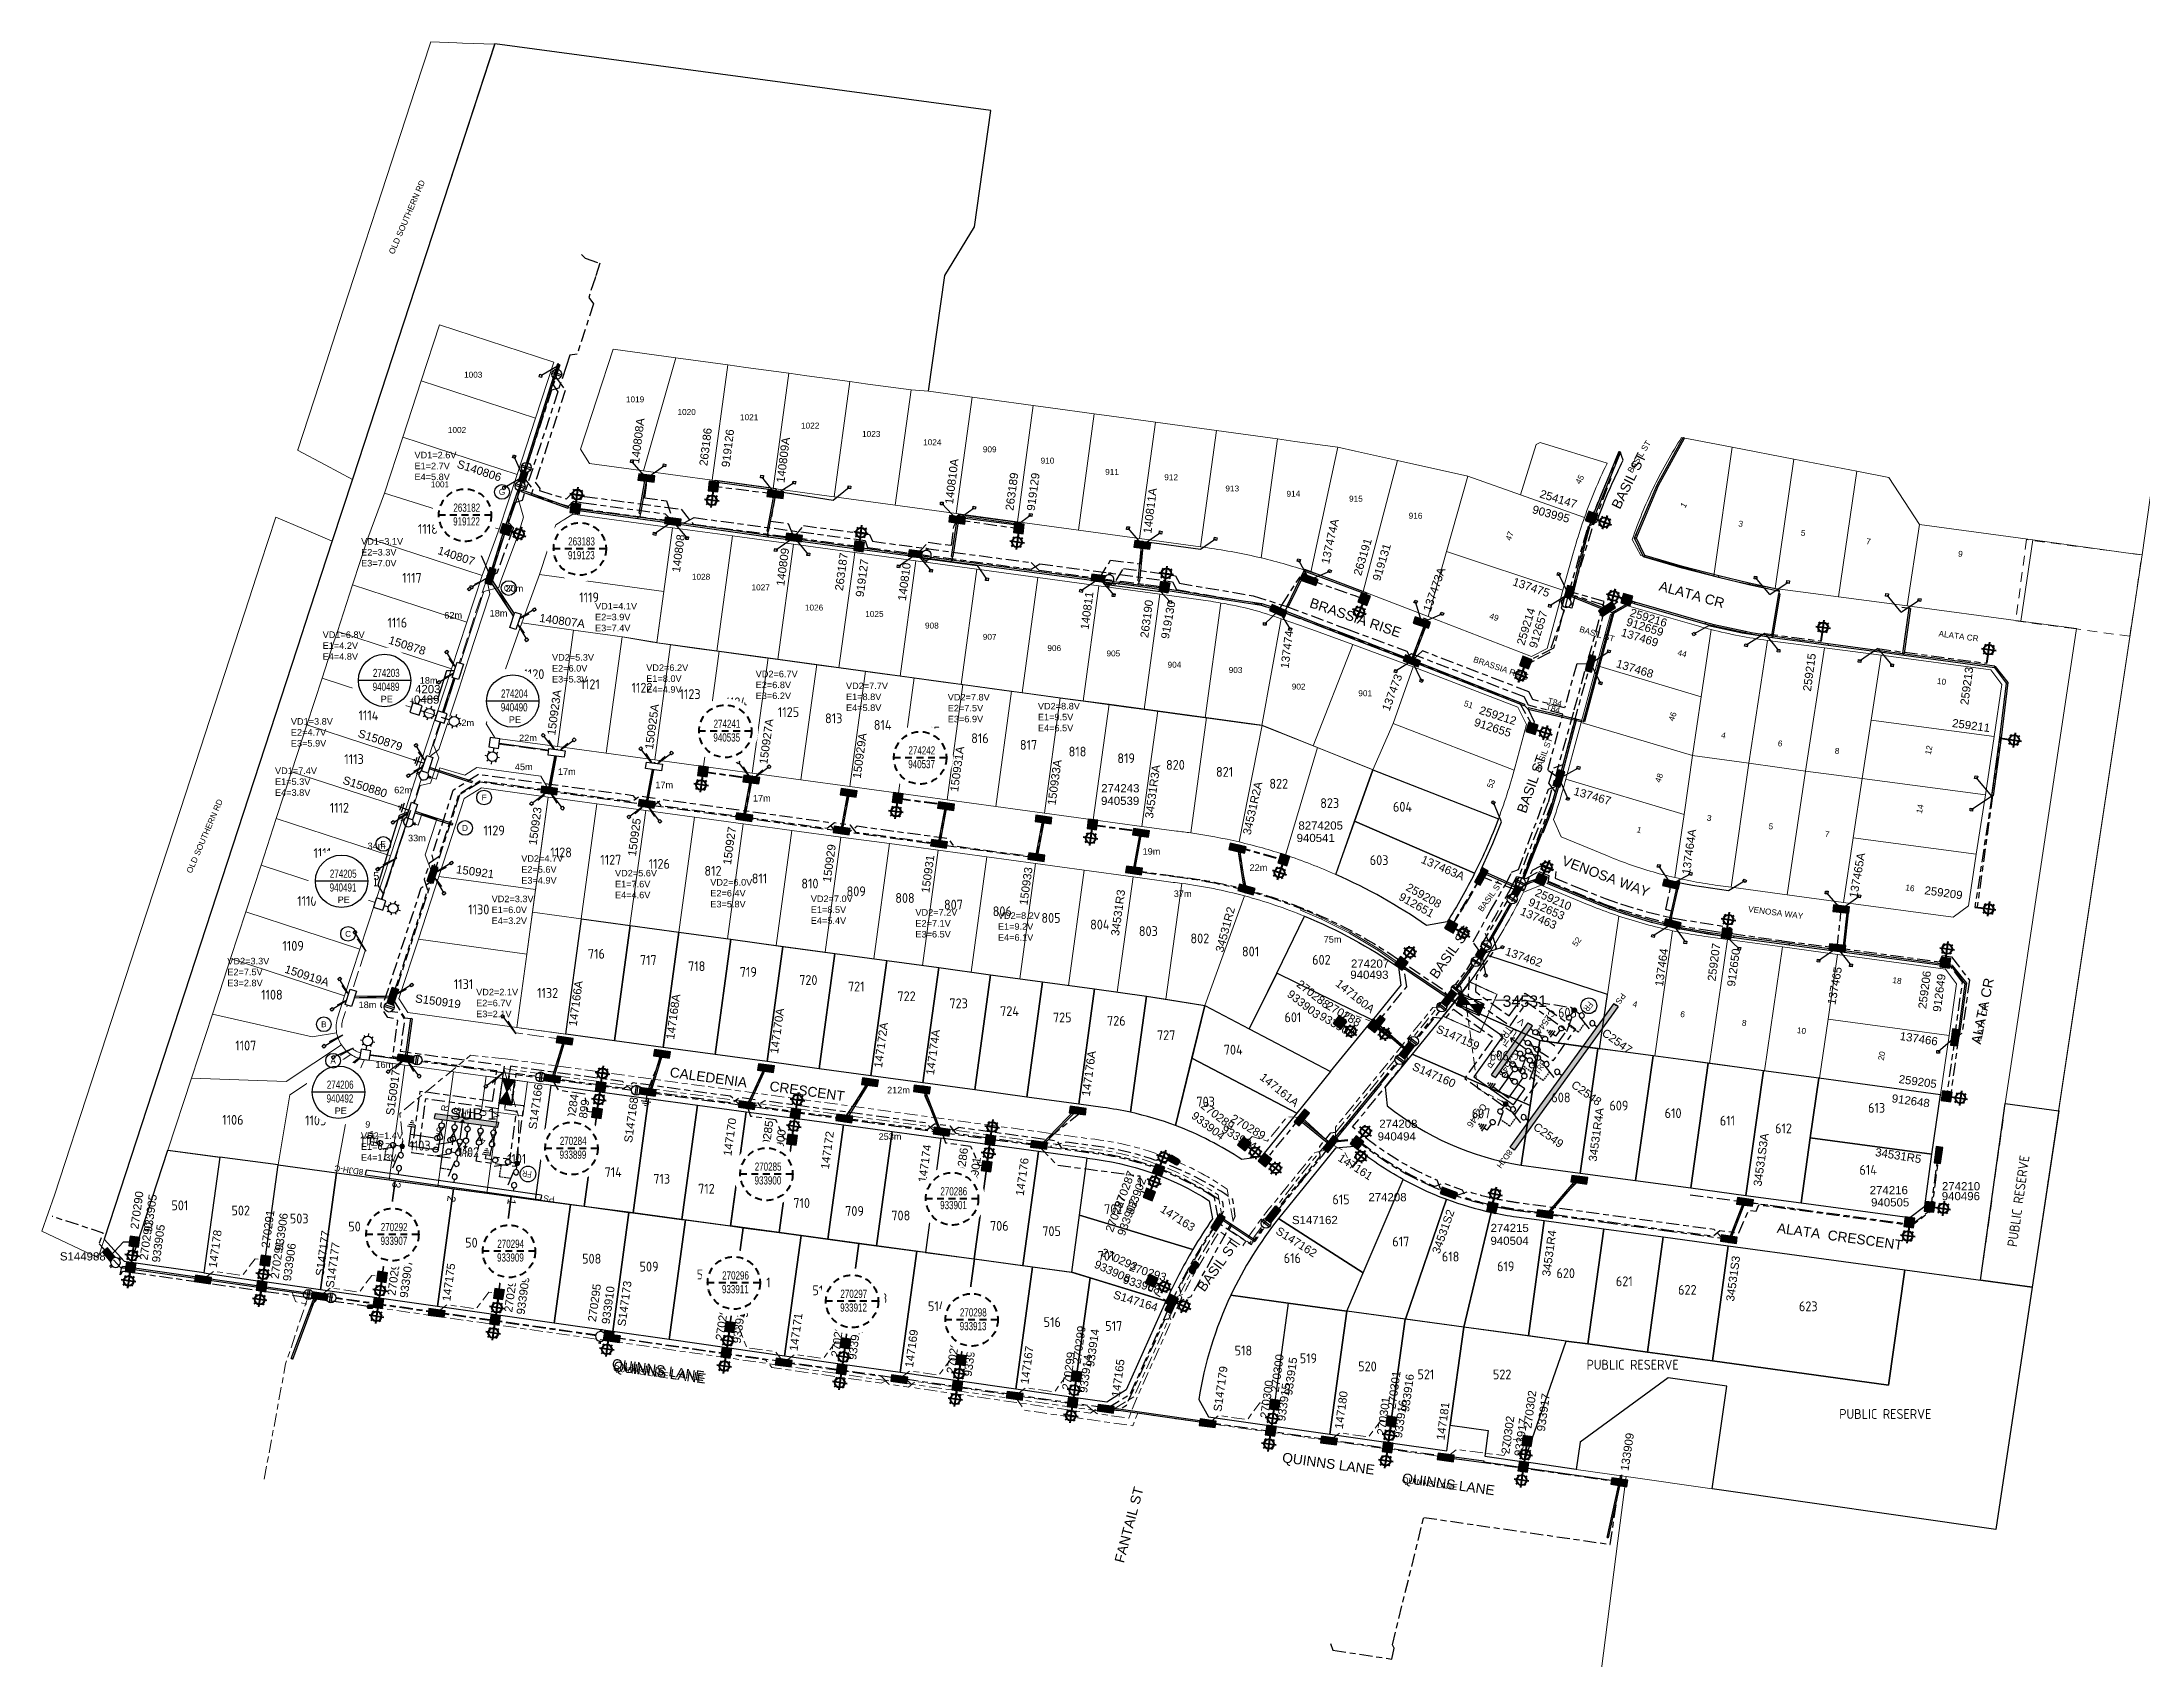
# Model space of a CAD drawing. Header units: metres. Extents: x 281839 to 283900, y 6133059 to 6135046.
# Drawn here: x 281839 to 282480, y 6134255 to 6134749 of the extents above; entities that cross this region are included whole.
import ezdxf
from ezdxf.enums import TextEntityAlignment as Align

# ---------------------------------------------------------------- set-up
doc = ezdxf.new("R2010")
doc.units = ezdxf.units.M
for name, pattern in [('A', [0]), ('Cable Exist UG', [8.2, 4, -1.2, 1.8, -1.2]), ('CENTERX2', [4, 2.5, -0.5, 0.5, -0.5]), ('Dash', [5, 3, -2]), ('DASHED', [0.75, 0.5, -0.25]), ('HIDDEN', [0.375, 0.25, -0.125]), ('HIDDEN2', [0.1875, 0.125, -0.0625]), ('IE Trench LV', [6.5, 5, -1.5])]:
    doc.linetypes.add(name, pattern=pattern)
for name, color, linetype in [('_User Stage 5 Columns', 255, 'Continuous'), ('_User Stage 5 HV', 255, 'Continuous'), ('_User Stage 5 Lanterns', 255, 'Continuous'), ('_User Stage 5 LV', 255, 'Continuous'), ('_User Stage 5 Pillars', 7, 'Continuous'), ('_User Stage 5 Site Plan', 255, 'Continuous'), ('_User Stage 5 Trench', 255, 'Continuous'), ('_User Stage 6 Columns', 7, 'Continuous'), ('_User Stage 6 HV', 7, 'Continuous'), ('_User Stage 6 Lanterns', 7, 'Continuous'), ('_User Stage 6 LV', 7, 'Continuous'), ('_User Stage 6 Pillars', 7, 'Continuous'), ('_User Stage 6 Site Plan', 7, 'Continuous'), ('_User Stage 6 Sub', 7, 'Continuous'), ('_User Stage 6 Trench', 7, 'Continuous'), ('_User Stage 7 Columns', 255, 'Continuous'), ('_User Stage 7 Lanterns', 255, 'Continuous'), ('_User Stage 7 LV', 255, 'Continuous'), ('_User Stage 7 Site Plan', 7, 'Continuous'), ('_User Stage 8 Columns', 7, 'Continuous'), ('_User Stage 8 Lanterns', 7, 'Continuous'), ('_User Stage 8 Lots', 7, 'Continuous'), ('_User Stage 8 LV', 7, 'Continuous'), ('_User Stage 8 Pillars', 7, 'Continuous'), ('_User Stage 8 Trench', 7, 'Continuous'), ('_User Steg 7 Trench', 255, 'Continuous'), ('Duct_SP_EXT', 7, 'Continuous'), ('Duct_SP_NEW', 2, 'Continuous'), ('Equip_LV_EXT', 7, 'Continuous'), ('Equip_LV_NEW', 2, 'Continuous'), ('Equip_SP_SL_EXT', 7, 'Continuous'), ('Equip_SP_SL_NEW', 2, 'Continuous'), ('Mains_HV_EXT', 7, 'Continuous'), ('Mains_HV_MOD', 3, 'Continuous'), ('Mains_LV_EXT', 7, 'Continuous'), ('Mains_LV_MOD', 3, 'Continuous'), ('Mains_LV_New_R17', 2, 'Continuous'), ('Mains_LV_NEW_T84', 2, 'Continuous'), ('Mains_LV_New_T94', 2, 'Continuous'), ('Mains_LV_SL_EXT', 7, 'Continuous'), ('Notes', 7, 'Continuous'), ('Notes_LV_MISC', 7, 'Continuous'), ('Notes_SL_MISC', 7, 'Continuous'), ('Notes_SP_MISC', 7, 'Continuous'), ('Notes_SP_NEW', 2, 'Continuous'), ('Panels_LV_SL_NEW', 2, 'Continuous'), ('Services_SP_EXT', 7, 'Continuous'), ('Services_SP_NEW', 2, 'Continuous'), ('Services_SP_NEW_UG', 2, 'Continuous'), ('Sub_LV_EXT', 7, 'Continuous'), ('Sub_LV_NEW', 2, 'Continuous'), ('Sub_SP_EXT', 7, 'Continuous'), ('SupportsUG_SP_LV_EXT', 7, 'Continuous'), ('SupportsUG_SP_LV_SL_EXT', 7, 'Continuous'), ('SupportsUG_SP_LV_SL_NEW', 2, 'Continuous'), ('Trench_SP_EXT', 7, 'Continuous'), ('Trench_SP_NEW', 2, 'Continuous'), ('UG_Details_SP_MISC', 7, 'Continuous')]:
    doc.layers.add(name, color=color, linetype=linetype)
for name, color, linetype, lineweight in [('Cadastre Developer_SP_EXT', 9, 'Continuous', 5), ('Cadastre Developer_SP_NEW', 2, 'Continuous', 5), ('Cadastre Easements_SP_NEW', 2, 'Continuous', 5), ('Cadastre Land Parcels_SP_EXT', 9, 'Continuous', 5), ('Cadastre Other Property_SP_EXT', 9, 'HIDDEN', 5), ('Cadastre Roads_SP_EXT', 9, 'Continuous', 5)]:
    doc.layers.add(name, color=color, linetype=linetype, lineweight=lineweight)
doc.styles.add('ARIAL', font='arial.ttf', dxfattribs={"height": 2})
doc.styles.add('COLUMN_LABEL', font='arial.ttf')
doc.styles.add('iecARIAL', font='arial.ttf', dxfattribs={"height": 2})
doc.styles.add('iecISOCP', font='isocp.shx')
doc.styles.add('IESYMBOL1', font='isocp.shx')
doc.styles.add('LotNum', font='isocp.shx', dxfattribs={"height": 1.8})
doc.styles.add('POLE_LABEL', font='arial.ttf')
doc.styles.add('SL_LABEL', font='arial.ttf')
doc.styles.get("Standard").update_dxf_attribs({"font": 'arial.ttf'})
doc.styles.add('SWG_LABEL', font='arial.ttf')
doc.styles.add('SWITCH_LABEL', font='arial.ttf', dxfattribs={"height": 2.5})
doc.linetypes.add('Cable 1', pattern='A,7,-3,["//",Standard,S=1.5,R=0,X=-2.1,Y=-0.7],-0.001', length=10.001)
doc.linetypes.add('Cable 5', pattern='A,10,-1,["o",Standard,S=2,R=0,X=-1,Y=-0.7],-1e-05,["o",Standard,S=2,R=0,X=-0.2,Y=-0.7],-1.2', length=12.20001)
doc.linetypes.add('Cable New UG', pattern='A,7,-0.25,["x",Standard,S=2,R=0,X=0.2,Y=-0.8],-2.1', length=9.35)
doc.linetypes.add('IE Trench HV', pattern='A,7,-0.2,["/",Standard,S=3,R=0,X=0.6,Y=-1.4],-2.5', length=9.7)
doc.linetypes.add('IECLCABD1', pattern='A,5.25,-0.1,["o",Standard,S=2,R=0,X=1.5,Y=-0.7],-4', length=9.35)

msp = doc.modelspace()

# ---------------------------------------------------------------- texts
at = {"layer": '_User Stage 5 Site Plan', "style": 'LotNum'}
for s, p in [('501', (281878.6, 6134392.2)), ('502', (281896.92, 6134390.63)), ('504', (281932.57, 6134385.73)), ('505', (281950.39, 6134383.28)), ('506', (281968.23, 6134380.82)), ('507', (281986.07, 6134378.37)), ('508', (282003.9, 6134375.92)), ('509', (282021.43, 6134373.51)), ('510', (282038.87, 6134371.11)), ('511', (282056.74, 6134368.68)), ('512', (282074.15, 6134366.26)), ('513', (282091.77, 6134363.83)), ('514', (282109.41, 6134361.41)), ('515', (282127.03, 6134358.98)), ('516', (282144.7, 6134356.57)), ('517', (282163.51, 6134355.37)), ('518', (282202.98, 6134347.88)), ('519', (282222.85, 6134345.52)), ('520', (282240.69, 6134343.05)), ('521', (282258.76, 6134340.61)), ('522', (282281.78, 6134340.6))]:
    msp.add_text(s, height=3, dxfattribs=at).set_placement(p)
at = {"layer": '_User Stage 6 HV', "linetype": 'Cable New UG', "lineweight": 0, "char_height": 2, "attachment_point": 1, "style": 'iecARIAL'}
for s, insert in [('212m', (282096.94, 6134429.87)), ('253m', (282094.35, 6134415.7))]:
    msp.add_mtext_dynamic_manual_height_columns(s, width=23.7633, gutter_width=10, heights=[0], dxfattribs=dict(at, insert=insert))
at = {"layer": '_User Stage 6 LV', "char_height": 2, "width": 1.1319, "attachment_point": 1, "rotation": 82.22317, "style": 'iecARIAL'}
for s, insert in [('R', (281960.81, 6134422.55)), ('S', (281964.77, 6134422.01)), ('T', (281968.73, 6134421.38)), ('U', (281972.54, 6134420.94)), ('V', (281976.54, 6134420.4))]:
    msp.add_mtext(s, dxfattribs=dict(at, insert=insert))
at = {"layer": '_User Stage 6 Site Plan', "style": 'LotNum'}
for s, p in [('604', (282251.29, 6134513.84)), ('603', (282244.21, 6134497.56)), ('602', (282226.63, 6134467.15)), ('601', (282218.19, 6134449.59)), ('605', (282301.65, 6134451.03)), ('606', (282280.86, 6134437.89)), ('607', (282275.32, 6134420.26)), ('608', (282299.62, 6134425.13)), ('609', (282317.33, 6134422.65)), ('610', (282334.18, 6134420.35)), ('613', (282396.24, 6134421.96)), ('611', (282351.01, 6134418.05)), ('612', (282367.86, 6134415.69)), ('614', (282393.6, 6134403.02)), ('617', (282251.08, 6134381.15)), ('616', (282217.96, 6134376.1)), ('618', (282266.2, 6134376.56)), ('619', (282283.05, 6134373.59)), ('620', (282301.17, 6134371.49)), ('621', (282319.29, 6134369.01)), ('622', (282338.28, 6134366.42)), ('623', (282375.15, 6134361.38)), ('PUBLIC RESERVE', (282387.45, 6134328.53))]:
    msp.add_text(s, height=3, dxfattribs=at).set_placement(p)
msp.add_text('PUBLIC RESERVE', height=3, rotation=82.1, dxfattribs=at).set_placement((282441.66, 6134380.89))
at = {"layer": '_User Stage 6 Site Plan', "insert": (282310.35, 6134346.56), "char_height": 3, "width": 28.8, "attachment_point": 1, "style": 'LotNum'}
msp.add_mtext('PUBLIC RESERVE', dxfattribs=at)
at = {"layer": '_User Stage 7 Site Plan', "style": 'LotNum'}
for s, p in [('716', (282005.66, 6134468.98)), ('717', (282021.53, 6134467.06)), ('718', (282036.23, 6134465.19)), ('719', (282052.01, 6134463.42)), ('720', (282070.14, 6134460.97)), ('721', (282085.01, 6134458.98)), ('722', (282100.11, 6134456.02)), ('723', (282115.96, 6134453.85)), ('724', (282131.43, 6134451.48)), ('725', (282147.54, 6134449.54)), ('726', (282164.05, 6134448.54)), ('727', (282179.29, 6134444.14)), ('704', (282199.67, 6134439.71)), ('703', (282191.33, 6134423.86)), ('715', (281995.89, 6134404.36)), ('714', (282010.76, 6134402.33)), ('713', (282025.62, 6134400.3)), ('712', (282039.3, 6134397.27)), ('711', (282054.46, 6134395.73)), ('710', (282068.34, 6134392.91)), ('709', (282084.16, 6134390.47)), ('708', (282098.25, 6134389.11)), ('707', (282113.7, 6134388.2)), ('702', (282163.15, 6134391.05)), ('706', (282128.35, 6134385.94)), ('705', (282144.29, 6134384.33)), ('701', (282161.19, 6134376.8))]:
    msp.add_text(s, height=3, dxfattribs=at).set_placement(p)
at = {"layer": '_User Stage 8 Lots', "lineweight": 0, "style": 'LotNum'}
for s, p in [('813', (282078.03, 6134540.84)), ('814', (282092.89, 6134538.81)), ('815', (282107.75, 6134536.78)), ('816', (282122.61, 6134534.75)), ('817', (282137.47, 6134532.72)), ('818', (282152.34, 6134530.69)), ('819', (282167.2, 6134528.66)), ('820', (282182.06, 6134526.63)), ('821', (282197.31, 6134524.5)), ('822', (282213.58, 6134520.88)), ('823', (282229.1, 6134514.97)), ('812', (282041.22, 6134494.28)), ('811', (282055.66, 6134491.97)), ('810', (282070.79, 6134490.4)), ('809', (282084.59, 6134488.04)), ('808', (282099.45, 6134486.01)), ('807', (282114.31, 6134483.98)), ('806', (282129.17, 6134481.95)), ('805', (282144.03, 6134479.92)), ('804', (282158.9, 6134477.89)), ('803', (282173.76, 6134475.9)), ('802', (282189.51, 6134473.67)), ('801', (282205.22, 6134469.68))]:
    msp.add_text(s, height=3, dxfattribs=at).set_placement(p)
at = {"layer": 'Cadastre Developer_SP_EXT'}
for s, p in [('1003', (281967.89, 6134646.31)), ('1019', (282017.27, 6134638.78)), ('1020', (282033, 6134634.93)), ('1021', (282052.07, 6134633.33)), ('1002', (281962.95, 6134629.45)), ('1022', (282070.69, 6134630.79)), ('1023', (282089.32, 6134628.24)), ('1024', (282107.95, 6134625.7)), ('909', (282126.16, 6134623.53)), ('910', (282143.79, 6134620.09)), ('1001', (281957.75, 6134612.84)), ('911', (282163.48, 6134616.64)), ('912', (282181.52, 6134615.02)), ('913', (282200.16, 6134611.58)), ('914', (282218.8, 6134609.97)), ('915', (282237.89, 6134608.47)), ('916', (282256.08, 6134603.27)), ('1028', (282037.4, 6134584.65)), ('1027', (282055.59, 6134581.4)), ('1026', (282071.87, 6134575.25)), ('1025', (282090.28, 6134573.31)), ('908', (282108.52, 6134569.75)), ('907', (282126.15, 6134566.31)), ('906', (282145.85, 6134562.86)), ('905', (282163.88, 6134561.24)), ('904', (282182.52, 6134557.8)), ('903', (282201.17, 6134556.19)), ('902', (282220.42, 6134551.13)), ('901', (282240.72, 6134549.09))]:
    msp.add_text(s, height=1.8, dxfattribs=at).set_placement(p)
at = {"layer": 'Cadastre Developer_SP_NEW', "color": 2, "lineweight": 0, "style": 'LotNum'}
for s, p in [('1118', (281953.82, 6134598.62)), ('1117', (281949.03, 6134583.73)), ('1119', (282003.02, 6134577.75)), ('1116', (281944.53, 6134570.04)), ('1120', (281986, 6134554.33)), ('1121', (282003.42, 6134551.23)), ('1122', (282019, 6134550.18)), ('1123', (282033.63, 6134548.23)), ('1124', (282047.65, 6134545.71)), ('1125', (282063.63, 6134542.73)), ('1113', (281931.35, 6134528.4)), ('1112', (281926.92, 6134513.54)), ('1129', (281973.81, 6134506.61)), ('1111', (281921.95, 6134499.73)), ('1128', (281994.21, 6134499.91)), ('1127', (282009.45, 6134497.68)), ('1126', (282024.2, 6134496.42)), ('1110', (281916.98, 6134485.09)), ('1130', (281969.16, 6134482.51)), ('1109', (281912.48, 6134471.4)), ('1131', (281964.77, 6134459.72)), ('1108', (281905.97, 6134456.49)), ('1132', (281990.17, 6134457.03)), ('1107', (281898.08, 6134440.98)), ('1106', (281894.11, 6134418.3)), ('1105', (281919.37, 6134418.13)), ('1104', (281936.21, 6134411.9)), ('1103', (281951.25, 6134410.43)), ('1102', (281966.11, 6134408.41)), ('1101', (281980.99, 6134406.39))]:
    msp.add_text(s, height=3, dxfattribs=at).set_placement(p)
at = {"layer": 'Cadastre Land Parcels_SP_EXT'}
for s, rotation, p in [('45', 61.32208, (282308.39, 6134613.61)), ('1', 58.07696, (282340.35, 6134606.36)), ('3', 349.27065, (282356.55, 6134600.96)), ('47', 69.90248, (282287.23, 6134596.38)), ('5', 352.69031, (282375.63, 6134598.11)), ('7', 352.69072, (282395.54, 6134595.51)), ('9', 352.51627, (282423.61, 6134591.74)), ('49', 341.1844, (282280.54, 6134572.85)), ('44', 345.54639, (282337.95, 6134561.6)), ('10', 352.6088, (282417.16, 6134552.87)), ('51', 341.15918, (282272.76, 6134546.18)), ('46', 70.20896, (282336.95, 6134541.27)), ('4', 350.0695, (282351.3, 6134536.4)), ('6', 352.69034, (282368.61, 6134533.87)), ('8', 352.69, (282385.96, 6134531.59)), ('12', 78.05677, (282415.34, 6134531.1)), ('48', 70.21236, (282332.84, 6134522.54)), ('53', 66.72265, (282281.49, 6134520.79)), ('3', 350.23094, (282346.93, 6134511.14)), ('14', 77.84776, (282412.63, 6134513.16)), ('1', 344.201, (282325.49, 6134507.63)), ('5', 352.50081, (282365.78, 6134508.57)), ('7', 352.50116, (282382.97, 6134506.24)), ('16', 352.51445, (282407.53, 6134489.86)), ('52', 54.15198, (282307.26, 6134472.49)), ('18', 352.47292, (282403.58, 6134461.58)), ('4', 346.37432, (282324.26, 6134454.4)), ('6', 350.66946, (282338.84, 6134451.26)), ('8', 352.50618, (282357.66, 6134448.58)), ('10', 352.50305, (282374.43, 6134446.31)), ('20', 78.58893, (282400.99, 6134437.77))]:
    msp.add_text(s, height=1.8, rotation=rotation, dxfattribs=at).set_placement(p)
at = {"layer": 'Cadastre Roads_SP_EXT'}
for s, rotation, p in [('OLD SOUTHERN RD', 66.76769, (281946.48, 6134683.81)), ('BASIL ST', 58.07696, (282324.25, 6134617.04)), ('ALATA CR', 352.6088, (282417.65, 6134567.34)), ('BRASSIA RISE', 341.15918, (282275.61, 6134559.59)), ('BASIL ST', 70.21371, (282296.23, 6134525.77)), ('OLD SOUTHERN RD', 66.76769, (281884.76, 6134494.87)), ('BASIL ST', 54.26998, (282278.53, 6134483.14)), ('VENOSA WAY', 352.50081, (282359.56, 6134483.28)), ('ALATA CR', 78.58893, (282430.58, 6134442.68)), ('QUINNS LANE', 352.07659, (282013.28, 6134343.2)), ('QUINNS LANE', 352.21894, (282253.95, 6134309.05))]:
    msp.add_text(s, height=1.8, rotation=rotation, dxfattribs=at).set_placement(p)
at = {"layer": 'Mains_LV_EXT'}
for rotation, p in [(345.03021, (282297.82, 6134544.99)), (345.32651, (282298.36, 6134546.93))]:
    msp.add_text('T84', height=1.8, rotation=rotation, dxfattribs=at).set_placement(p)
at = {"layer": 'Notes'}
for s, rotation, p in [('CALEDENIA      CRESCENT', 352.07659, (282030.5, 6134432.92)), ('ALATA  CRESCENT', 352.07659, (282368.3, 6134385.37)), ('QUINNS LANE', 352.07659, (282012.85, 6134343.97)), ('QUINNS LANE', 352.21894, (282217.34, 6134315.33)), ('FANTAIL ST', 75.25957, (282169.18, 6134284.36))]:
    msp.add_text(s, height=3, rotation=rotation, dxfattribs=at).set_placement(p)
at = {"layer": 'Notes_LV_MISC', "linetype": 'Cable New UG', "lineweight": 0, "char_height": 2, "attachment_point": 1, "style": 'iecARIAL'}
for s, width, heights, insert in [('VD1=3.1V\\PE2=3.3V\\PE3=7.0V', 17.9714, [14.65], (281936.48, 6134597.36)), ('20m', 7.1414, [0], (281980.52, 6134582.98)), ('VD1=4.1V\\PE2=3.9V\\PE3=7.4V', 17.9714, [12.65], (282007.86, 6134577.57)), ('62m', 7.1414, [0], (281961.86, 6134574.8)), ('VD2=7.7V\\PE1=8.8V\\PE4=5.8V', 17.9714, [13.24], (282084.41, 6134553.24)), ('VD2=8.8V\\PE1=9.5V\\PE4=6.5V', 17.9714, [12.21], (282142.96, 6134547.05)), ('VD1=3.8V\\PE2=4.7V\\PE3=5.9V', 17.9714, [9.5], (281915.05, 6134542.39)), ('VD1=7.4V\\PE1=5.3V\\PE4=3.8V', 17.9714, [12.85], (281910.21, 6134527.35)), ('17m', 7.1414, [0], (281996.53, 6134527.08)), ('17m', 7.1414, [0], (282026.24, 6134523.02)), ('17m', 7.1414, [0], (282056.01, 6134518.95)), ('34m', 7.1414, [0], (281938.45, 6134504.41)), ('VD2=4.7V\\PE2=5.6V\\PE3=4.9V', 17.9714, [13.36], (281985.34, 6134500.55)), ('19m', 7.1414, [0], (282174.89, 6134502.71)), ('VD2=5.6V\\PE1=7.6V\\PE4=4.6V', 17.9714, [13.17], (282013.94, 6134496.09)), ('VD2=6.0V\\PE2=6.4V\\PE3=5.8V', 17.9714, [16.01], (282043.01, 6134493.3)), ('22m', 7.1414, [0], (282207.54, 6134497.78)), ('VD2=3.3V\\PE1=6.0V\\PE4=3.2V', 17.9714, [11.03], (281976.3, 6134488.23)), ('VD2=7.0V\\PE1=8.5V\\PE4=5.4V', 17.9714, [11.96], (282073.67, 6134488.27)), ('37m', 7.1414, [0], (282184.41, 6134489.8)), ('VD2=7.2V\\PE2=7.1V\\PE3=6.5V', 17.9714, [12.15], (282105.59, 6134484.12)), ('VD2=8.2V\\PE1=9.2V\\PE4=6.1V\\P', 17.9714, [14.67], (282130.76, 6134483.13)), ('75m', 7.1414, [0], (282230.15, 6134475.87)), ('VD2=3.3V\\PE2=7.5V\\PE3=2.8V', 17.9714, [12.96], (281895.66, 6134469.24))]:
    msp.add_mtext_dynamic_manual_height_columns(s, width=width, gutter_width=10, heights=heights, dxfattribs=dict(at, insert=insert))
at = {"layer": 'Notes_LV_MISC', "char_height": 2, "width": 1.1319, "attachment_point": 1, "rotation": 144.67817, "style": 'iecARIAL'}
for s, insert in [('V', (282290.58, 6134448.32)), ('T', (282286.1, 6134441.85)), ('U', (282288.26, 6134445.02)), ('S', (282283.71, 6134438.63))]:
    msp.add_mtext(s, dxfattribs=dict(at, insert=insert))
at = {"layer": 'Notes_SP_MISC'}
for s, rotation, p in [('BASIL ST', 63.69074, (282320.52, 6134605.92)), ('ALATA CR', 344.54296, (282332.19, 6134581.42)), ('BRASSIA RISE', 341.15918, (282225.59, 6134576.34)), ('BASIL ST', 70.21371, (282291.83, 6134513.12)), ('ALATA CR', 78.58893, (282430.58, 6134442.68)), ('BASIL ST', 54.26998, (282193.73, 6134367.07)), ('QUINNS LANE', 352.07659, (282013.28, 6134343.2)), ('QUINNS LANE', 352.21894, (282253.95, 6134309.05))]:
    msp.add_text(s, height=3, rotation=rotation, dxfattribs=at).set_placement(p)

# ---------------------------------------------------------------- blocks, each defined once
blk = doc.blocks.new('SUB_PADMOUNT_EXT')
for points in [[(0, 0), (-3.84, 1.92), (-3.84, -1.92)], [(0, 0), (3.84, 1.92), (3.84, -1.92)]]:
    blk.add_hatch(color=256).paths.add_polyline_path(points)
for p, q in [((3.84, 1.92), (-3.84, -1.92)), ((-3.84, 1.92), (3.84, -1.92))]:
    blk.add_line(p, q)
blk.add_lwpolyline([(-3.84, -1.92), (3.84, -1.92), (3.84, 1.92), (-3.84, 1.92)], close=True)
for tag, height, flags, p in [('STREET_CODE', 0.2, 9, (1.5, 0)), ('ASSET_NUM', 3.5, 8, (2, 2)), ('CONSTRUCTED_VOLTAGE', 0.2, 9, (1.5, -0.2)), ('OPERATING_VOLTAGE', 0.2, 9, (1.5, -0.6)), ('ORIENTATION', 0.2, 9, (1.5, -0.8)), ('OWNED_BY', 0.2, 9, (1.5, -1)), ('OPERATED_BY', 0.2, 9, (1.5, -1.2)), ('SECONDARY_VOLTAGE', 0.2, 9, (1.5, -1.6)), ('STATE', 0.2, 9, (1.5, -1.8)), ('SUBSTATION_TYPE', 0.2, 9, (1.5, -2.2)), ('STREETNAME', 0.2, 9, (1.5, -3)), ('SUBURB', 0.2, 9, (1.5, -3.2)), ('Z', 0.2, 1, (1.5, -3.6)), ('NO_PHASES', 0.2, 9, (1.5, -0.4)), ('MAINTAINED_BY', 0.2, 9, (1.5, -1.4)), ('PARENT', 0.2, 9, (1.5, -2)), ('USAGE', 0.2, 9, (1.5, -2.4)), ('LEGEND', 0.2, 9, (1.5, -2.6)), ('LOCATION', 0.2, 9, (1.5, -2.8)), ('NOTES', 0.2, 9, (1.5, -3.4))]:
    blk.add_attdef(tag, text='', height=height, dxfattribs=dict(flags=flags)).set_placement(p, align=Align.MIDDLE_LEFT)
blk = doc.blocks.new('COLUMN_EXT')
blk.add_hatch(color=256).paths.add_polyline_path([(-1.49, 1.48), (-1.49, -1.49), (1.48, -1.49), (1.48, 1.48)])
blk.add_lwpolyline([(-1.49, -1.49), (1.48, -1.49), (1.48, 1.48), (-1.49, 1.48)], close=True)
for tag, height, style, flags, p in [('STRUCTURE_PLANT_NUMBER', 0.2, 'POLE_LABEL', 9, (1.81, 0.03)), ('ASSET_NUM', 2.5, 'COLUMN_LABEL', 8, (2, 2)), ('STREET_CODE', 0.2, 'COLUMN_LABEL', 9, (1.81, -0.2))]:
    blk.add_attdef(tag, text='', height=height, dxfattribs=dict(style=style, flags=flags)).set_placement(p, align=Align.MIDDLE_LEFT)
at = {"flags": 1}
blk.add_attdef('Z', (1.81, -2.35), '', height=0.2, dxfattribs=at)
at = {"flags": 9}
for tag, p in [('COLUMN_TYPE', (1.81, -0.4)), ('OWNED_BY', (1.81, -0.6)), ('STATE', (1.81, -0.8)), ('USAGE', (1.81, -1)), ('STREETNAME', (1.81, -1.6)), ('SUBURB', (1.81, -1.8)), ('LEGEND', (1.81, -1.2)), ('LOCATION', (1.81, -1.4)), ('NOTES', (1.81, -2))]:
    blk.add_attdef(tag, text='', height=0.2, dxfattribs=at).set_placement(p, align=Align.MIDDLE_LEFT)
blk = doc.blocks.new('PILLAR_EXT')
blk.add_hatch(color=256).paths.add_polyline_path([(-2.475, 0.99), (-2.475, -0.99), (2.475, -0.99), (2.475, 0.99)])
blk.add_lwpolyline([(-2.475, -0.99), (2.475, -0.99), (2.475, 0.99), (-2.475, 0.99)], close=True)
for tag, p, flags in [('OWNED_BY', (0, -0.2), 9), ('STATE', (0, -0.4), 9), ('SUPPORT_TYPE', (0, -0.6), 9), ('STREETNAME', (0, -1.8), 9), ('SUBURB', (0, -2), 1), ('USAGE', (0, -0.8), 9), ('LEGEND', (0, -1), 9), ('LOCATION', (0, -1.2), 9), ('NOTES', (0, -1.4), 9), ('PARENT', (0, -1.6), 9)]:
    blk.add_attdef(tag, p, '', height=0.2, dxfattribs=dict(flags=flags))
at = {"style": 'iecARIAL', "flags": 8}
blk.add_attdef('ASSET_NUM', (1.5, 3.5), '', height=2.5, dxfattribs=at)
blk = doc.blocks.new('SL_LANTERN_EXT')
at = {"lineweight": 40}
for p, q in [((0, 1.97), (0, 6.47)), ((-2.25, 4.22), (2.25, 4.22)), ((-1.46, 5.68), (-1.06, 5.28)), ((-1.46, 2.76), (-1.06, 3.16)), ((0, 0), (0, 2.72)), ((1.46, 5.68), (1.06, 5.28)), ((1.46, 2.76), (1.06, 3.16))]:
    blk.add_line(p, q, dxfattribs=at)
blk.add_circle((0, 4.22), 1.5, dxfattribs=at)
at = {"style": 'iecARIAL', "flags": 8}
blk.add_attdef('ASSET_NUM', (1.5, 1.5), '', height=2.5, dxfattribs=at)
for tag, p, height, flags in [('OPERATING_VOLTAGE', (0.98, -1.65), 0.2, 9), ('ORIENTATION', (0.98, -1.85), 0.2, 9), ('OWNED_BY', (0.98, -2.05), 0.2, 9), ('STATE', (0.98, -2.25), 0.2, 9), ('CONSTRUCTED_VOLTAGE', (0.98, -0.65), 0.2, 9), ('CONTROL_TYPE', (0.98, -0.85), 0.2, 9), ('LANTERN_PURPOSE', (0.98, -1.05), 0.2, 9), ('LANTERN_TYPE', (0.98, -1.25), 0.2, 9), ('NO_PHASES', (0.98, -1.45), 0.2, 9), ('USAGE', (0.98, -2.45), 0.2, 9), ('CEXIST', (0.98, -2.65), 0.2, 9), ('CNEW', (0.98, -2.85), 0.2, 9), ('CNUMBER', (0.98, -3.05), 0.2, 9), ('CREMOVE', (0.98, -3.25), 0.2, 9), ('CREPLACE', (0.98, -3.45), 0.2, 9), ('LKINGHEIGHT', (0.98, -3.65), 0.2, 9), ('LBRACKET', (0.98, -3.85), 0.2, 9), ('LBRACKETVOCAB', (0.98, -4.05), 0.2, 9), ('LCATEGORY', (0.98, -4.25), 0.2, 9), ('LCHARGE1', (0.98, -4.45), 0.2, 9), ('LCHARGE1PERCENT', (0.98, -4.65), 0.2, 9), ('LCHARGE2', (0.98, -4.85), 0.2, 9), ('LCHARGE2PERCENT', (0.98, -5.05), 0.2, 9), ('LCHARGE3', (0.98, -5.25), 0.2, 9), ('LCHARGE3PERCENT', (0.98, -5.45), 0.2, 9), ('LEXIST', (0.98, -5.65), 0.2, 9), ('LLAMP', (0.98, -5.85), 0.2, 9), ('LLAMPVOCAB', (0.98, -6.05), 0.2, 9), ('LMAST', (0.98, -6.25), 0.2, 9), ('LMASTVOCAB', (0.98, -6.45), 0.2, 9), ('LNUMBER', (2.18, -3.25), 2.5, 8), ('STREETNAME', (0.98, -9.25), 0.2, 9), ('SUBURB', (0.98, -9.45), 0.2, 1), ('LNEW', (0.98, -6.65), 0.2, 9), ('LANTNUMBER', (0.98, -6.85), 0.2, 9), ('LOUTREACH', (0.98, -7.25), 0.2, 9), ('LOUTREACHVOCAB', (0.98, -7.45), 0.2, 9), ('LRATECODE', (0.98, -7.65), 0.2, 9), ('LREMOVE', (0.98, -7.85), 0.2, 9), ('LREPLACE', (0.98, -8.05), 0.2, 9), ('LTYPE', (0.98, -8.25), 0.2, 9), ('LTYPEVOCAB', (0.98, -8.45), 0.2, 9), ('LEGEND', (0.98, -8.65), 0.2, 9), ('LOCATION', (0.98, -8.85), 0.2, 9), ('NOTES', (0.98, -9.05), 0.2, 9)]:
    blk.add_attdef(tag, p, '', height=height, dxfattribs=dict(flags=flags))
blk = doc.blocks.new('CCP_EXT')
blk.add_wipeout([(0, 0.57), (0.57, 0), (0, -0.57), (-0.57, 0)])
blk.add_lwpolyline([(-0.57, 0), (0, 0.57), (0.57, 0), (0, -0.57), (-0.57, 0)])
at = {"flags": 1}
blk.add_attdef('Z', (0, 0), '', height=0.2, dxfattribs=at)
at = {"flags": 9}
for tag, p in [('CCP_TYPE', (0, 0)), ('CONSTRUCTED_VOLTAGE', (0, -0.2)), ('OPERATING_VOLTAGE', (0, -0.6)), ('ORIENTATION', (0, -0.8)), ('OWNED_BY', (0, -1)), ('STATE', (0, -1.8)), ('NO_PHASES', (0, -0.4)), ('USAGE', (0, -1.2)), ('LEGEND', (0, -1.4)), ('LIFE_SUPPORT', (0, -1.6)), ('NOTES', (0, -2))]:
    blk.add_attdef(tag, text='', height=0.2, dxfattribs=at).set_placement(p, align=Align.MIDDLE_LEFT)
blk = doc.blocks.new('LV_UG_LINKS_CLOSED_EXT')
blk.add_wipeout([(-1.06, 1.06), (-1.18, 0.92), (-1.29, 0.76), (-1.37, 0.59), (-1.43, 0.42), (-1.48, 0.23), (-1.49, 0.05), (-1.49, -0.14), (-1.46, -0.33), (-1.41, -0.51), (-1.33, -0.68), (-1.24, -0.84), (-1.12, -0.99), (-0.99, -1.12), (-0.84, -1.24), (-0.68, -1.33), (-0.51, -1.41), (-0.33, -1.46), (-0.14, -1.49), (0.05, -1.49), (0.23, -1.48), (0.42, -1.43), (0.59, -1.37), (0.76, -1.29), (0.92, -1.18), (1.06, -1.06), (1.18, -0.92), (1.29, -0.76), (1.37, -0.59), (1.43, -0.42), (1.48, -0.23), (1.49, -0.05), (1.49, 0.14), (1.46, 0.33), (1.41, 0.51), (1.33, 0.68), (1.24, 0.84), (1.12, 0.99), (0.99, 1.12), (0.84, 1.24), (0.68, 1.33), (0.51, 1.41), (0.33, 1.46), (0.14, 1.49), (-0.05, 1.49), (-0.23, 1.48), (-0.42, 1.43), (-0.59, 1.37), (-0.76, 1.29), (-0.92, 1.18)])
for p, q in [((-0.25, -1.48), (-0.25, 1.48)), ((0.25, -1.48), (0.25, 1.48))]:
    blk.add_line(p, q)
blk.add_circle((0, 0), 1.5)
at = {"flags": 9}
for tag, p in [('ACTUAL_STATUS', (0, 0)), ('CONSTRUCTED_VOLTAGE', (0, -0.2)), ('OPERATING_VOLTAGE', (0, -0.6)), ('ORIENTATION', (0, -0.8)), ('STATE', (0, -1)), ('SWITCH_TYPE', (0, -1.2)), ('NO_PHASES', (0, -0.4)), ('USAGE', (0, -1.4)), ('NOTES', (0, -1.6))]:
    blk.add_attdef(tag, text='', height=0.2, dxfattribs=at).set_placement(p, align=Align.MIDDLE_LEFT)
at = {"flags": 1}
blk.add_attdef('Z', (0, 0), '', height=0.2, dxfattribs=at)
blk = doc.blocks.new('LV_UG_LINKS_OPEN_EXT')
for p, q in [((-0.25, 1.47), (-0.25, 2.22)), ((0.25, 1.47), (0.25, 2.22)), ((-0.25, -1.47), (-0.25, -2.22)), ((0.25, -1.47), (0.25, -2.22))]:
    blk.add_line(p, q)
at = {"flags": 9}
for tag, p in [('ACTUAL_STATUS', (0, 0)), ('CONSTRUCTED_VOLTAGE', (0, -0.2)), ('OPERATING_VOLTAGE', (0, -0.6)), ('ORIENTATION', (0, -0.8)), ('STATE', (0, -1)), ('SWITCH_TYPE', (0, -1.2)), ('NO_PHASES', (0, -0.4)), ('USAGE', (0, -1.4)), ('NOTES', (0, -1.6))]:
    blk.add_attdef(tag, text='', height=0.2, dxfattribs=at).set_placement(p, align=Align.MIDDLE_LEFT)
at = {"flags": 1}
blk.add_attdef('Z', (0, 0), '', height=0.2, dxfattribs=at)
blk.add_wipeout([(-0.25, 1.47), (-0.43, 1.43), (-0.61, 1.36), (-0.77, 1.28), (-0.93, 1.17), (-1.07, 1.05), (-1.19, 0.9), (-1.29, 0.75), (-1.38, 0.58), (-1.44, 0.4), (-1.48, 0.22), (-1.49, 0.03), (-1.49, -0.16), (-1.45, -0.34), (-1.4, -0.52), (-1.32, -0.69), (-1.23, -0.85), (-1.11, -1), (-0.98, -1.13), (-0.83, -1.24), (-0.66, -1.34), (-0.49, -1.41), (-0.31, -1.46), (-0.13, -1.49), (0.06, -1.49), (0.25, -1.47), (0.43, -1.43), (0.61, -1.36), (0.77, -1.28), (0.93, -1.17), (1.07, -1.05), (1.19, -0.9), (1.29, -0.75), (1.38, -0.58), (1.44, -0.4), (1.48, -0.22), (1.49, -0.03), (1.49, 0.16), (1.45, 0.34), (1.4, 0.52), (1.32, 0.69), (1.23, 0.85), (1.11, 1), (0.98, 1.13), (0.83, 1.24), (0.66, 1.34), (0.49, 1.41), (0.31, 1.46), (0.13, 1.49), (-0.06, 1.49)])
blk.add_lwpolyline([(0, -1.49, 1), (0, 1.49, 1)], format="xyb", close=True)
blk = doc.blocks.new('*U127')
blk.add_hatch(color=256).paths.add_polyline_path([(-2.475, 3), (-2.475, 1.02), (2.475, 1.02), (2.475, 3)])
blk.add_lwpolyline([(-2.475, 1.02), (2.475, 1.02), (2.475, 3), (-2.475, 3)], close=True)
for tag, p, flags in [('OWNED_BY', (0, -0.2), 9), ('STATE', (0, -0.4), 9), ('SUPPORT_TYPE', (0, -0.6), 9), ('STREETNAME', (0, -1.8), 9), ('SUBURB', (0, -2), 1), ('USAGE', (0, -0.8), 9), ('LEGEND', (0, -1), 9), ('LOCATION', (0, -1.2), 9), ('NOTES', (0, -1.4), 9), ('PARENT', (0, -1.6), 9)]:
    blk.add_attdef(tag, p, '', height=0.2, dxfattribs=dict(flags=flags))
at = {"style": 'iecARIAL', "flags": 8}
blk.add_attdef('ASSET_NUM', (1.5, 3.5), '', height=2.5, dxfattribs=at)
blk = doc.blocks.new('*U128')
blk.add_hatch(color=256).paths.add_polyline_path([(-2.48, 3), (-2.48, 1.02), (2.47, 1.02), (2.47, 3)])
blk.add_lwpolyline([(-2.48, 1.02), (2.47, 1.02), (2.47, 3), (-2.48, 3)], close=True)
for tag, p, flags in [('OWNED_BY', (0, -0.2), 9), ('STATE', (0, -0.4), 9), ('SUPPORT_TYPE', (0, -0.6), 9), ('STREETNAME', (0, -1.8), 9), ('SUBURB', (0, -2), 1), ('USAGE', (0, -0.8), 9), ('LEGEND', (0, -1), 9), ('LOCATION', (0, -1.2), 9), ('NOTES', (0, -1.4), 9), ('PARENT', (0, -1.6), 9)]:
    blk.add_attdef(tag, p, '', height=0.2, dxfattribs=dict(flags=flags))
at = {"style": 'iecARIAL', "flags": 8}
blk.add_attdef('ASSET_NUM', (1.5, 3.5), '', height=2.5, dxfattribs=at)
blk = doc.blocks.new('*U185')
blk.add_wipeout([(-2.47, 0.99), (2.47, 0.99), (2.47, -0.99), (-2.47, -0.99)])
at = {"lineweight": -3}
blk.add_lwpolyline([(-2.47, 0.99), (2.47, 0.99), (2.47, -0.99), (-2.47, -0.99)], close=True, dxfattribs=at)
for tag, height, flags, p in [('STREET_CODE', 0.2, 9, (1.5, 2)), ('OWNED_BY', 0.2, 9, (1.5, 1.8)), ('OPERATED_BY', 0.2, 9, (1.5, 1.6)), ('STATE', 0.2, 9, (1.5, 1.2)), ('SUPPORT_TYPE', 0.2, 9, (1.5, 1)), ('SUBURB', 0.2, 9, (1.5, 0.2)), ('STREETNAME', 0.2, 9, (1.5, 0)), ('MAINTAINED_BY', 0.2, 9, (1.5, 1.4)), ('USAGE', 0.2, 9, (1.5, 0.8)), ('LEGEND', 0.2, 9, (1.5, 0.6)), ('PARENT', 0.2, 9, (1.5, 0.4)), ('ASSET_NUM', 2.5, 8, (2, 4)), ('Z', 0.2, 1, (1.5, -0.6)), ('LOCATION', 0.2, 9, (1.5, -0.2)), ('NOTES', 0.2, 9, (1.5, -0.4))]:
    blk.add_attdef(tag, text='', height=height, dxfattribs=dict(flags=flags)).set_placement(p, align=Align.MIDDLE_LEFT)
blk = doc.blocks.new('*U184')
at = {"flags": 9}
blk.add_attdef('Z', (0.87, -5.06), '', height=0.2, dxfattribs=at)
blk.add_wipeout([(-1.06, 1.06), (-1.18, 0.92), (-1.29, 0.76), (-1.37, 0.59), (-1.43, 0.42), (-1.48, 0.23), (-1.49, 0.05), (-1.49, -0.14), (-1.46, -0.33), (-1.41, -0.51), (-1.33, -0.68), (-1.24, -0.84), (-1.12, -0.99), (-0.99, -1.12), (-0.84, -1.24), (-0.68, -1.33), (-0.51, -1.41), (-0.33, -1.46), (-0.14, -1.49), (0.05, -1.49), (0.23, -1.48), (0.42, -1.43), (0.59, -1.37), (0.76, -1.29), (0.92, -1.18), (1.06, -1.06), (1.18, -0.92), (1.29, -0.76), (1.37, -0.59), (1.43, -0.42), (1.48, -0.23), (1.49, -0.05), (1.49, 0.14), (1.46, 0.33), (1.41, 0.51), (1.33, 0.68), (1.24, 0.84), (1.12, 0.99), (0.99, 1.12), (0.84, 1.24), (0.68, 1.33), (0.51, 1.41), (0.33, 1.46), (0.14, 1.49), (-0.05, 1.49), (-0.23, 1.48), (-0.42, 1.43), (-0.59, 1.37), (-0.76, 1.29), (-0.92, 1.18)])
for p, q in [((-0.25, -1.48), (-0.25, 1.48)), ((0.25, -1.48), (0.25, 1.48))]:
    blk.add_line(p, q)
blk.add_circle((0, 0), 1.5)
for tag, p, flags in [('OPERATED_BY', (0.87, -3.08), 9), ('ORIENTATION', (0.87, -3.62), 9), ('STATE', (0.86, -4.31), 9), ('SWITCH_TYPE', (0.86, -4.56), 9), ('OWNED_BY', (0.88, -3.37), 9), ('OPERATING_VOLTAGE', (0.89, -1.82), 9), ('NO_PHASES', (0.88, -2.1), 9), ('CONSTRUCTED_VOLTAGE', (0.89, -2.37), 9), ('ACTUAL_STATUS', (0.9, -2.61), 9), ('USAGE', (0.88, -3.86), 9), ('LEGEND', (0.87, -4.82), 9), ('MAINTAINED_BY', (0.89, -2.84), 9), ('NOTES', (0.88, -4.06), 1)]:
    blk.add_attdef(tag, p, '', height=0.2, dxfattribs=dict(flags=flags))
blk.add_attdef('TYPE', text='', height=0.2, dxfattribs=at).set_placement((0.88, -1.45), align=Align.MIDDLE_LEFT)
blk = doc.blocks.new('PANEL_NEW')
at = {"layer": 'Panels_LV_SL_NEW'}
h = blk.add_hatch(color=256, dxfattribs=at)
h.paths.add_polyline_path([(-0.8, -0.32), (0.8, -0.32), (0.8, 0.32), (-0.8, 0.32)])
h.paths.add_polyline_path([(-0.72, 0.24), (0.72, 0.24), (0.72, -0.24), (-0.72, -0.24)], flags=16)
for points in [[(-0.8, -0.32), (0.8, -0.32), (0.8, 0.32), (-0.8, 0.32)], [(-0.72, -0.24), (0.72, -0.24), (0.72, 0.24), (-0.72, 0.24)]]:
    blk.add_lwpolyline(points, close=True)
for tag, flags, p in [('CONNECTOR_TYPE', 9, (1.5, 0)), ('CONSTRUCTED_VOLTAGE', 9, (1.5, -0.2)), ('OPERATING_VOLTAGE', 9, (1.5, -0.6)), ('ORIENTATION', 9, (1.5, -0.8)), ('OWNED_BY', 9, (1.5, -1)), ('OPERATED_BY', 9, (1.5, -1.2)), ('STATE', 9, (1.5, -1.6)), ('Z', 1, (1.5, -2.2)), ('NO_PHASES', 9, (1.5, -0.4)), ('MAINTAINED_BY', 9, (1.5, -1.4)), ('USAGE', 9, (1.5, -1.8)), ('NOTES', 9, (1.5, -2))]:
    blk.add_attdef(tag, text='', height=0.2, dxfattribs=dict(flags=flags)).set_placement(p, align=Align.MIDDLE_LEFT)
blk = doc.blocks.new('*U130')
blk.add_blockref('*U185', (0, 2.01))
for p in [(-3.47, 2.02), (3.47, 2.01)]:
    blk.add_blockref('*U184', p)
blk.add_blockref('PANEL_NEW', (0, 2.01))
for tag, height, flags, p in [('STREET_CODE', 0.2, 9, (1.5, 0)), ('ASSET_NUM', 2.5, 8, (2, 4.78)), ('OWNED_BY', 0.2, 9, (1.5, -0.2)), ('OPERATED_BY', 0.2, 9, (1.5, -0.4)), ('STATE', 0.2, 9, (1.5, -0.8)), ('SUPPORT_TYPE', 0.2, 9, (1.5, -1)), ('SUBURB', 0.2, 9, (1.5, -1.8)), ('STREETNAME', 0.2, 9, (1.5, -2)), ('Z', 0.2, 1, (1.5, -2.6)), ('MAINTAINED_BY', 0.2, 9, (1.5, -0.6)), ('USAGE', 0.2, 9, (1.5, -1.2)), ('LEGEND', 0.2, 9, (1.5, -1.4)), ('PARENT', 0.2, 9, (1.5, -1.6)), ('LOCATION', 0.2, 9, (1.5, -2.2)), ('NOTES', 0.2, 9, (1.5, -2.4))]:
    blk.add_attdef(tag, text='', height=height, dxfattribs=dict(flags=flags)).set_placement(p, align=Align.MIDDLE_LEFT)
blk = doc.blocks.new('*U131')
blk.add_blockref('*U185', (0, 2.01))
for tag, flags, p in [('Z', 1, (1.5, -2.6)), ('NOTES', 9, (1.5, -2.4))]:
    blk.add_attdef(tag, text='', height=0.2, dxfattribs=dict(flags=flags)).set_placement(p, align=Align.MIDDLE_LEFT)
blk.add_blockref('*U184', (-3.47, 2.02))
for tag, height, flags, p in [('STREET_CODE', 0.2, 9, (1.5, 0)), ('ASSET_NUM', 2.5, 8, (2, 4.78)), ('OWNED_BY', 0.2, 9, (1.5, -0.2)), ('OPERATED_BY', 0.2, 9, (1.5, -0.4)), ('STATE', 0.2, 9, (1.5, -0.8)), ('SUPPORT_TYPE', 0.2, 9, (1.5, -1)), ('SUBURB', 0.2, 9, (1.5, -1.8)), ('STREETNAME', 0.2, 9, (1.5, -2)), ('MAINTAINED_BY', 0.2, 9, (1.5, -0.6)), ('USAGE', 0.2, 9, (1.5, -1.2)), ('LEGEND', 0.2, 9, (1.5, -1.4)), ('PARENT', 0.2, 9, (1.5, -1.6)), ('LOCATION', 0.2, 9, (1.5, -2.2))]:
    blk.add_attdef(tag, text='', height=height, dxfattribs=dict(flags=flags)).set_placement(p, align=Align.MIDDLE_LEFT)
blk.add_blockref('PANEL_NEW', (0, 2.01))
blk = doc.blocks.new('SWG_SIE_TRF_NOES_NEW')
for p, q in [((7.01, 0.8), (2.79, 1.95)), ((14.68, 0), (20.54, 0))]:
    blk.add_line(p, q)
for points in [[(2.2, 0.01), (1.2, 0.01)], [(19.54, -0.75), (20.54, 0), (19.54, 0.75)], [(7.8, 0), (9.45, 0)]]:
    blk.add_lwpolyline(points)
for points in [[(3, -0.79, 1), (3, 0.81, 1)], [(7, -0.8, 1), (7, 0.8, 1)]]:
    blk.add_lwpolyline(points, format="xyb", close=True)
at = {"linetype": 'DASHED'}
blk.add_lwpolyline([(4.9, 1.38), (4.9, 4.64), (12.61, 4.64)], dxfattribs=at)
at = {"flags": 1}
blk.add_attdef('Z', (0, 0), '', height=0.2, dxfattribs=at)
at = {"style": 'SWITCH_LABEL', "flags": 9}
blk.add_attdef('STREET_CODE', text='', height=0.2, dxfattribs=at).set_placement((0, -0.2), align=Align.MIDDLE_LEFT)
at = {"flags": 9}
for tag, p in [('ORIENTATION', (0, -0.4)), ('SUBURB', (0, -1)), ('STREETNAME', (0, -1.2)), ('OPERATED_BY', (0, -2.11)), ('PARENT', (0, -0.6)), ('USAGE', (0, -0.8)), ('LOCATION', (0, -1.4)), ('NOTES', (0, -1.6)), ('OWNED_BY', (0, -1.89)), ('MAINTAINED_BY', (0, -2.32))]:
    blk.add_attdef(tag, text='', height=0.2, dxfattribs=at).set_placement(p, align=Align.MIDDLE_LEFT)
blk = doc.blocks.new('SWG_FUSE_NEW')
for points in [[(1.15, 0.72), (4.04, -0.71)], [(1.16, -0.72), (4.04, 0.73)]]:
    blk.add_lwpolyline(points)
for centre in [(0.8, 0), (4.4, 0.01)]:
    blk.add_circle(centre, 0.8)
blk = doc.blocks.new('SWG_SIE_TRF_NEW')
at = {"linetype": 'CENTERX2'}
blk.add_blockref('SWG_SIE_TRF_NOES_NEW', (0, 0), dxfattribs=at)
at = {"linetype": 'CENTERX2', "rotation": 180}
blk.add_blockref('SWG_FUSE_NEW', (14.68, 0), dxfattribs=at)
at = {"style": 'IESYMBOL1'}
blk.add_text('TRF', height=2.5, rotation=89.98256, dxfattribs=at).set_placement((22.51, -0.05), align=Align.MIDDLE_CENTER)
blk = doc.blocks.new('FAULT_INDIC_SE')
blk.add_circle((0, 0), 2.4)
at = {"insert": (-1.15, 1), "char_height": 2, "width": 2.7042, "attachment_point": 1, "style": 'iecISOCP'}
blk.add_mtext('FR', dxfattribs=at)
blk = doc.blocks.new('SWG_SIE_SU_NEW')
blk.add_line((5.81, 0.79), (1.59, 1.94))
at = {"linetype": 'A', "lineweight": 0}
for p, q in [((7.98, 0.35), (7.98, -0.37)), ((8.18, -0.58), (8.18, 0.56)), ((8.38, 0.66), (8.38, -0.68)), ((8.58, -0.71), (8.58, 0.69)), ((8.78, 0.66), (8.78, -0.68)), ((8.98, -0.59), (8.98, 0.56)), ((9.18, 0.35), (9.18, -0.38))]:
    blk.add_line(p, q, dxfattribs=at)
for points in [[(1, 0), (0, 0)], [(6.6, -0.01), (10.1, -0.01)]]:
    blk.add_lwpolyline(points)
for points in [[(1.8, -0.8, 1), (1.8, 0.8, 1)], [(5.8, -0.81, 1), (5.8, 0.79, 1)]]:
    blk.add_lwpolyline(points, format="xyb", close=True)
at = {"linetype": 'DASHED'}
blk.add_lwpolyline([(3.7, 1.36), (3.7, 4.73), (7.22, 4.73)], dxfattribs=at)
at = {"linetype": 'A', "lineweight": 0}
blk.add_circle((8.58, -0.01), 0.7, dxfattribs=at)
at = {"style": 'SWG_LABEL', "flags": 8}
blk.add_attdef('ASSET_NUM', text='', height=2.5, rotation=179.95437, dxfattribs=at).set_placement((-2.4, 0.01), align=Align.MIDDLE_LEFT)
at = {"flags": 1}
blk.add_attdef('Z', (0, 0), '', height=0.2, dxfattribs=at)
at = {"style": 'SWITCH_LABEL', "flags": 9}
blk.add_attdef('STREET_CODE', text='', height=0.2, dxfattribs=at).set_placement((0, 0), align=Align.MIDDLE_LEFT)
at = {"flags": 9}
for tag, p in [('OPERATED_BY', (-0.01, -1.84)), ('ORIENTATION', (0, -0.2)), ('SUBURB', (0, -0.8)), ('STREETNAME', (0, -1)), ('OWNED_BY', (-0.01, -1.62)), ('MAINTAINED_BY', (-0.01, -2.05)), ('PARENT', (0, -0.4)), ('USAGE', (0, -0.6)), ('LOCATION', (0, -1.2)), ('NOTES', (0, -1.4))]:
    blk.add_attdef(tag, text='', height=0.2, dxfattribs=at).set_placement(p, align=Align.MIDDLE_LEFT)
blk = doc.blocks.new('SWG_SIE_TRS_ES_1_NEW')
for p, q in [((-6.1, 4.33), (-1.8, 5.55)), ((-6.1, 0.75), (-1.8, 1.97)), ((5.3, -2.29), (7.7, -2.29)), ((5.6, -2.89), (7.4, -2.89)), ((5.9, -3.49), (7.1, -3.49)), ((6.21, -4.09), (6.81, -4.09))]:
    blk.add_line(p, q)
for points in [[(-6.59, 3.56), (-7.89, 3.56)], [(6.5, 3.57), (-0.99, 3.57)], [(6.5, 3.57), (6.5, -2.29)], [(-6.59, -0.02), (-7.89, -0.02)], [(6.5, -0.01), (-0.99, -0.01)]]:
    blk.add_lwpolyline(points)
for points in [[(-5.79, 2.76, -1), (-5.79, 4.36, -1)], [(-5.79, -0.82, -1), (-5.79, 0.78, -1)], [(-1.79, 2.77, -1), (-1.79, 4.37, -1)], [(-1.79, -0.81, -1), (-1.79, 0.79, -1)]]:
    blk.add_lwpolyline(points, format="xyb", close=True)
at = {"flags": 1}
blk.add_attdef('Z', (0, 0), '', height=0.2, dxfattribs=at)
at = {"style": 'SWG_LABEL', "flags": 8}
blk.add_attdef('ASSET_NUM', text='', height=2.5, dxfattribs=at).set_placement((-1.81, -2.26), align=Align.MIDDLE_CENTER)
at = {"style": 'SWITCH_LABEL', "flags": 9}
blk.add_attdef('STREET_CODE', text='', height=0.2, dxfattribs=at).set_placement((0, -0.2), align=Align.MIDDLE_LEFT)
at = {"flags": 9}
for tag, p in [('ORIENTATION', (0, -0.4)), ('SUBURB', (0, -1)), ('STREETNAME', (0, -1.2)), ('PARENT', (0, -0.6)), ('USAGE', (0, -0.8)), ('LOCATION', (0, -1.4)), ('NOTES', (0, -1.6)), ('OWNED_BY', (0.01, -1.8)), ('OPERATED_BY', (0.01, -2.03)), ('MAINTAINED_BY', (0, -2.23))]:
    blk.add_attdef(tag, text='', height=0.2, dxfattribs=at).set_placement(p, align=Align.MIDDLE_LEFT)
blk = doc.blocks.new('SWG_SIE_ES_NEW')
for p, q in [((-5.79, 0.78), (-1.79, 1.93)), ((0.01, -1.21), (2.41, -1.21)), ((0.31, -1.81), (2.11, -1.81)), ((0.61, -2.41), (1.81, -2.41)), ((0.92, -3.01), (1.52, -3.01))]:
    blk.add_line(p, q)
for points in [[(-5.79, -0.82, -1), (-5.79, 0.78, -1)], [(-1.79, -0.81, -1), (-1.79, 0.79, -1)]]:
    blk.add_lwpolyline(points, format="xyb", close=True)
for points in [[(-6.59, -0.02), (-7.89, -0.02)], [(-0.99, -0.01), (1.21, -0.01), (1.21, -1.21)]]:
    blk.add_lwpolyline(points)
at = {"flags": 1}
blk.add_attdef('Z', (0, 0), '', height=0.2, dxfattribs=at)
at = {"style": 'ARIAL', "flags": 8}
blk.add_attdef('ASSET_NUM', text='', height=2, dxfattribs=at).set_placement((14.3, -5.09), align=Align.MIDDLE_RIGHT)
at = {"style": 'SWITCH_LABEL', "flags": 9}
blk.add_attdef('STREET_CODE', text='', height=0.2, dxfattribs=at).set_placement((0, -0.2), align=Align.MIDDLE_LEFT)
at = {"flags": 9}
for tag, p in [('ORIENTATION', (0, -0.4)), ('SUBURB', (0, -1)), ('STREETNAME', (0, -1.2)), ('OPERATED_BY', (0, -2.01)), ('PARENT', (0, -0.6)), ('USAGE', (0, -0.8)), ('LOCATION', (0, -1.4)), ('NOTES', (0, -1.6)), ('OWNED_BY', (0, -1.78)), ('MAINTAINED_BY', (0, -2.21))]:
    blk.add_attdef(tag, text='', height=0.2, dxfattribs=at).set_placement(p, align=Align.MIDDLE_LEFT)
blk = doc.blocks.new('*U133')
for p, q in [((-1.6, 0), (-1.6, 54.05)), ((-1.6, 54.05), (-0.8, 54.05)), ((0, 54.05), (-0.8, 54.05)), ((0, 0), (0, 54.05)), ((-1.6, 0), (-0.8, 0)), ((0, 0), (-0.8, 0))]:
    blk.add_line(p, q)
at = {"style": 'ARIAL'}
blk.add_attdef('SWG_TYPE', text='', height=1.8, rotation=90, dxfattribs=at).set_placement((-0.8, 54.8), align=Align.MIDDLE_LEFT)
blk.add_attdef('SUB_TYPE', text='', height=1.8, rotation=90, dxfattribs=at).set_placement((-0.8, -0.76), align=Align.MIDDLE_RIGHT)
blk = doc.blocks.new('CCP_NEW')
blk.add_wipeout([(0, 0.57), (0.57, 0), (0, -0.57), (-0.57, 0)])
blk.add_lwpolyline([(-0.57, 0), (0, 0.57), (0.57, 0), (0, -0.57), (-0.57, 0)])
for tag, flags, p in [('CCP_TYPE', 9, (1.5, 0)), ('ORIENTATION', 9, (1.5, -0.2)), ('STATE', 9, (1.5, -1)), ('OWNED_BY', 9, (1.5, -1.2)), ('OPERATED_BY', 9, (1.5, -1.4)), ('OPERATING_VOLTAGE', 9, (1.5, -1.8)), ('CONSTRUCTED_VOLTAGE', 9, (1.5, -2)), ('Z', 1, (1.5, -2.4)), ('USAGE', 9, (1.5, -0.4)), ('LEGEND', 9, (1.5, -0.6)), ('LIFE_SUPPORT', 9, (1.5, -0.8)), ('MAINTAINED_BY', 9, (1.5, -1.6)), ('NUMBER_OF_PHASES', 9, (1.5, -2.2))]:
    blk.add_attdef(tag, text='', height=0.2, dxfattribs=dict(flags=flags)).set_placement(p, align=Align.MIDDLE_LEFT)
blk = doc.blocks.new('TX_LINK_NEW')
h = blk.add_hatch(color=256)
edge = h.paths.add_edge_path()
edge.add_line((2.6, 0.05), (4.6, 0.05))
edge.add_arc((5.4, 0.01), 0.8, 177.23529, 184.40267)
edge.add_line((4.6, -0.05), (2.6, -0.05))
edge.add_arc((1.8, 0), 0.8, 356.41668, 363.58332)
blk.add_line((7.2, 0.01), (7.8, 0.01))
for points in [[(1, 0), (0, 0)], [(2.6, 0.05), (4.6, 0.05)], [(6.2, 0.01), (7.2, 0.01)], [(7, -0.59), (7.8, 0.01), (7, 0.61)], [(2.6, -0.05), (4.6, -0.05)]]:
    blk.add_lwpolyline(points)
for centre in [(1.8, 0), (5.4, 0.01)]:
    blk.add_circle(centre, 0.8)
for centre, start, end in [((1.8, 0), 356.41668, 3.58332), ((5.4, 0.01), 177.23529, 184.40267)]:
    blk.add_arc(centre, 0.8, start, end)
at = {"style": 'IESYMBOL1'}
blk.add_text('TRF', height=2, rotation=90, dxfattribs=at).set_placement((9.24, 0.01), align=Align.MIDDLE_CENTER)
at = {"flags": 1}
blk.add_attdef('Z', (0, 0), '', height=0.2, dxfattribs=at)
at = {"layer": 'Sub_LV_EXT', "flags": 1}
for tag, p in [('ORIENTATION', (2.14, -1.53)), ('USAGE', (2.14, -1.14)), ('NOTES', (2.14, -3.07))]:
    blk.add_attdef(tag, p, '', height=0.2, dxfattribs=at)
blk = doc.blocks.new('LV_UG_DFUSE_CLOSED_NEW')
for points in [[(1, 0), (0, 0)], [(5.04, 0.73), (2.16, -0.72)], [(5.05, -0.71), (2.16, 0.72)], [(6.2, 0.01), (7.2, 0.01)]]:
    blk.add_lwpolyline(points)
for centre in [(1.8, 0), (5.4, 0.01)]:
    blk.add_circle(centre, 0.8)
for tag, flags, p in [('ACTUAL_STATUS', 9, (1.5, 0)), ('CONSTRUCTED_VOLTAGE', 9, (1.5, -0.2)), ('OPERATED_BY', 9, (1.5, -0.6)), ('OWNED_BY', 9, (1.5, -1)), ('OPERATING_VOLTAGE', 9, (1.5, -1.2)), ('ORIENTATION', 9, (1.5, -1.4)), ('STATE', 9, (1.5, -1.6)), ('SWITCH_TYPE', 9, (1.5, -1.8)), ('Z', 1, (1.5, -2.4)), ('NO_PHASES', 9, (1.5, -0.4)), ('MAINTAINED_BY', 9, (1.5, -0.8)), ('USAGE', 9, (1.5, -2)), ('NOTES', 9, (1.5, -2.2))]:
    blk.add_attdef(tag, text='', height=0.2, dxfattribs=dict(flags=flags)).set_placement(p, align=Align.MIDDLE_LEFT)
blk = doc.blocks.new('*U162')
at = {"layer": 'Sub_LV_NEW'}
for p, q in [((-1.6, 0), (-1.6, 19.48)), ((-1.6, 19.48), (-0.8, 19.48)), ((0, 19.48), (-0.8, 19.48)), ((0, 0), (0, 19.48)), ((-1.6, 0), (-0.8, 0)), ((0, 0), (-0.8, 0))]:
    blk.add_line(p, q, dxfattribs=at)
blk = doc.blocks.new('*U172')
blk.add_blockref('*U185', (0, 2.01))
blk.add_blockref('*U184', (3.47, 2.01))
blk.add_blockref('PANEL_NEW', (0, 2.01))
for tag, height, flags, p in [('STREET_CODE', 0.2, 9, (1.5, 0)), ('ASSET_NUM', 2.5, 8, (2, 4.78)), ('OWNED_BY', 0.2, 9, (1.5, -0.2)), ('OPERATED_BY', 0.2, 9, (1.5, -0.4)), ('STATE', 0.2, 9, (1.5, -0.8)), ('SUPPORT_TYPE', 0.2, 9, (1.5, -1)), ('SUBURB', 0.2, 9, (1.5, -1.8)), ('STREETNAME', 0.2, 9, (1.5, -2)), ('Z', 0.2, 1, (1.5, -2.6)), ('MAINTAINED_BY', 0.2, 9, (1.5, -0.6)), ('USAGE', 0.2, 9, (1.5, -1.2)), ('LEGEND', 0.2, 9, (1.5, -1.4)), ('PARENT', 0.2, 9, (1.5, -1.6)), ('LOCATION', 0.2, 9, (1.5, -2.2)), ('NOTES', 0.2, 9, (1.5, -2.4))]:
    blk.add_attdef(tag, text='', height=height, dxfattribs=dict(flags=flags)).set_placement(p, align=Align.MIDDLE_LEFT)
blk = doc.blocks.new('*U183')
blk.add_wipeout([(-1.17, 0.93), (-1.28, 0.78), (-1.36, 0.61), (-1.43, 0.44), (-1.47, 0.25), (-1.49, 0.07), (-1.49, -0.12), (-1.46, -0.31), (-1.41, -0.49), (-1.34, -0.66), (-1.25, -0.82), (-1.13, -0.97), (-1, -1.11), (-0.86, -1.22), (-0.7, -1.32), (-0.53, -1.4), (-0.35, -1.45), (-0.16, -1.49), (0.03, -1.49), (0.21, -1.48), (0.4, -1.44), (0.57, -1.38), (0.74, -1.3), (0.9, -1.19), (1.04, -1.07), (1.17, -0.93), (1.28, -0.78), (1.36, -0.61), (1.43, -0.44), (1.47, -0.25), (1.49, -0.07), (1.49, 0.12), (1.46, 0.31), (1.41, 0.49), (1.34, 0.66), (1.25, 0.82), (1.13, 0.97), (1, 1.11), (0.86, 1.22), (0.7, 1.32), (0.53, 1.4), (0.35, 1.45), (0.16, 1.49), (-0.03, 1.49), (-0.21, 1.48), (-0.4, 1.44), (-0.57, 1.38), (-0.74, 1.3), (-0.9, 1.19), (-1.04, 1.07)])
for p, q in [((-0.25, 1.47), (-0.25, 2.22)), ((0.25, 1.47), (0.25, 2.22)), ((-0.25, -1.47), (-0.25, -2.22)), ((0.25, -1.47), (0.25, -2.22))]:
    blk.add_line(p, q)
blk.add_lwpolyline([(1.49, 0, 1), (-1.49, 0, 1)], format="xyb", close=True)
for tag, p, flags in [('ORIENTATION', (0, 0), 9), ('Z', (0, 0), 1), ('USAGE', (0, -0.2), 9), ('NOTES', (0, -0.4), 9)]:
    blk.add_attdef(tag, p, '', height=0.2, dxfattribs=dict(flags=flags))
blk = doc.blocks.new('*U163')
blk.add_blockref('*U185', (0, 2.01))
for tag, flags, p in [('Z', 1, (1.5, -2.6)), ('NOTES', 9, (1.5, -2.4))]:
    blk.add_attdef(tag, text='', height=0.2, dxfattribs=dict(flags=flags)).set_placement(p, align=Align.MIDDLE_LEFT)
blk.add_blockref('*U183', (-3.47, 2.02))
for tag, height, flags, p in [('STREET_CODE', 0.2, 9, (1.5, 0)), ('ASSET_NUM', 2.5, 8, (2, 4.78)), ('OWNED_BY', 0.2, 9, (1.5, -0.2)), ('OPERATED_BY', 0.2, 9, (1.5, -0.4)), ('STATE', 0.2, 9, (1.5, -0.8)), ('SUPPORT_TYPE', 0.2, 9, (1.5, -1)), ('SUBURB', 0.2, 9, (1.5, -1.8)), ('STREETNAME', 0.2, 9, (1.5, -2)), ('MAINTAINED_BY', 0.2, 9, (1.5, -0.6)), ('USAGE', 0.2, 9, (1.5, -1.2)), ('LEGEND', 0.2, 9, (1.5, -1.4)), ('PARENT', 0.2, 9, (1.5, -1.6)), ('LOCATION', 0.2, 9, (1.5, -2.2))]:
    blk.add_attdef(tag, text='', height=height, dxfattribs=dict(flags=flags)).set_placement(p, align=Align.MIDDLE_LEFT)
blk.add_blockref('PANEL_NEW', (0, 2.01))
blk = doc.blocks.new('HV_STJ_NEW')
blk.add_hatch(color=256).paths.add_polyline_path([(-0.59, 0.45, 0.414214), (-0.91, 0.13, 1.036514), (-0.59, -0.45), (0.59, -0.45, 0.414214), (0.91, -0.13, 1.036514), (0.59, 0.45)])
blk.add_lwpolyline([(-0.91, 0.13), (-0.91, -0.13, 0.414214), (-0.59, -0.45), (0.59, -0.45, 0.414214), (0.91, -0.13), (0.91, 0.13, 0.414214), (0.59, 0.45), (-0.59, 0.45, 0.414214)], format="xyb", close=True)
for tag, flags, p in [('ORIENTATION', 9, (1.5, 0)), ('OWNED_BY', 9, (1.5, -0.8)), ('OPERATED_BY', 9, (1.5, -1)), ('TYPE', 9, (1.5, -1.4)), ('OPERATING_VOLTAGE', 9, (1.5, -1.6)), ('CONSTRUCTED_VOLTAGE', 9, (1.5, -1.8)), ('Z', 1, (1.5, -2.2)), ('USAGE', 9, (1.5, -0.2)), ('LEGEND', 9, (1.5, -0.4)), ('NOTES', 9, (1.5, -0.6)), ('MAINTAINED_BY', 9, (1.5, -1.2)), ('NUMBER_OF_PHASES', 9, (1.5, -2))]:
    blk.add_attdef(tag, text='', height=0.2, dxfattribs=dict(flags=flags)).set_placement(p, align=Align.MIDDLE_LEFT)
blk = doc.blocks.new('Earth')
for p, q in [((0, -2.04), (0, 0)), ((-1.5, -2.04), (1.5, -2.04)), ((-1, -2.64), (1, -2.64)), ((-0.25, -3.24), (0.25, -3.24))]:
    blk.add_line(p, q)
blk = doc.blocks.new('DUCT_INDICATOR')
blk.add_circle((0, 0), 2.25)
blk.add_attdef('CODE', text='', height=1.8).set_placement((0, 0), align=Align.MIDDLE_CENTER)
at = {"flags": 1}
blk.add_attdef('Z', (0, 0), '', height=0.2, dxfattribs=at)
blk = doc.blocks.new('*U135')
blk.add_wipeout([(-2.47, 3), (2.47, 3), (2.47, 1.02), (-2.47, 1.02)])
at = {"lineweight": -3}
blk.add_lwpolyline([(-2.47, 3), (2.47, 3), (2.47, 1.02), (-2.47, 1.02)], close=True, dxfattribs=at)
for tag, height, flags, p in [('STREET_CODE', 0.2, 9, (1.5, 2)), ('OWNED_BY', 0.2, 9, (1.5, 1.8)), ('OPERATED_BY', 0.2, 9, (1.5, 1.6)), ('STATE', 0.2, 9, (1.5, 1.2)), ('SUPPORT_TYPE', 0.2, 9, (1.5, 1)), ('SUBURB', 0.2, 9, (1.5, 0.2)), ('STREETNAME', 0.2, 9, (1.5, 0)), ('MAINTAINED_BY', 0.2, 9, (1.5, 1.4)), ('USAGE', 0.2, 9, (1.5, 0.8)), ('LEGEND', 0.2, 9, (1.5, 0.6)), ('PARENT', 0.2, 9, (1.5, 0.4)), ('ASSET_NUM', 2.5, 8, (2, 4)), ('Z', 0.2, 1, (1.5, -0.6)), ('LOCATION', 0.2, 9, (1.5, -0.2)), ('NOTES', 0.2, 9, (1.5, -0.4))]:
    blk.add_attdef(tag, text='', height=height, dxfattribs=dict(flags=flags)).set_placement(p, align=Align.MIDDLE_LEFT)
blk = doc.blocks.new('*U182')
blk.add_blockref('*U185', (0, 2.01))
for tag, flags, p in [('Z', 1, (1.5, -2.6)), ('NOTES', 9, (1.5, -2.4))]:
    blk.add_attdef(tag, text='', height=0.2, dxfattribs=dict(flags=flags)).set_placement(p, align=Align.MIDDLE_LEFT)
for tag, height, flags, p in [('STREET_CODE', 0.2, 9, (1.5, 0)), ('ASSET_NUM', 2.5, 8, (2, 4.78)), ('OWNED_BY', 0.2, 9, (1.5, -0.2)), ('OPERATED_BY', 0.2, 9, (1.5, -0.4)), ('STATE', 0.2, 9, (1.5, -0.8)), ('SUPPORT_TYPE', 0.2, 9, (1.5, -1)), ('SUBURB', 0.2, 9, (1.5, -1.8)), ('STREETNAME', 0.2, 9, (1.5, -2)), ('MAINTAINED_BY', 0.2, 9, (1.5, -0.6)), ('USAGE', 0.2, 9, (1.5, -1.2)), ('LEGEND', 0.2, 9, (1.5, -1.4)), ('PARENT', 0.2, 9, (1.5, -1.6)), ('LOCATION', 0.2, 9, (1.5, -2.2))]:
    blk.add_attdef(tag, text='', height=height, dxfattribs=dict(flags=flags)).set_placement(p, align=Align.MIDDLE_LEFT)
blk.add_blockref('*U183', (3.47, 2.01))
blk.add_blockref('PANEL_NEW', (0, 2.01))
blk = doc.blocks.new('COLUMN_NEW')
blk.add_wipeout([(-1.485, -1.485), (1.485, -1.485), (1.485, 1.485), (-1.485, 1.485)])
at = {"lineweight": -3}
blk.add_lwpolyline([(-1.485, -1.485), (1.485, -1.485), (1.485, 1.485), (-1.485, 1.485)], close=True, dxfattribs=at)
at = {"style": 'POLE_LABEL', "flags": 9}
blk.add_attdef('STRUCTURE_PLANT_NUMBER', text='', height=0.2, dxfattribs=at).set_placement((1.5, 0.242), align=Align.MIDDLE_LEFT)
for tag, height, flags, p in [('STREET_CODE', 0.2, 9, (1.5, 0)), ('ASSET_NUM', 2.5, 8, (2, 2)), ('Z', 0.2, 1, (1.5, -2.8)), ('OWNED_BY', 0.2, 9, (1.5, -0.4)), ('OPERATED_BY', 0.2, 9, (1.5, -0.6)), ('STATE', 0.2, 9, (1.5, -1)), ('SUBURB', 0.2, 9, (1.5, -1.8)), ('STREETNAME', 0.2, 9, (1.5, -2)), ('COLUMN_TYPE', 0.2, 9, (1.5, -0.2)), ('USAGE', 0.2, 9, (1.5, -1.2)), ('MAINTAINED_BY', 0.2, 9, (1.5, -0.8)), ('LEGEND', 0.2, 9, (1.5, -1.4)), ('PARENT', 0.2, 9, (1.5, -1.6)), ('LOCATION', 0.2, 9, (1.5, -2.2)), ('NOTES', 0.2, 9, (1.5, -2.4)), ('LABEL_ALIGNMENT', 0.2, 9, (1.5, -2.6))]:
    blk.add_attdef(tag, text='', height=height, dxfattribs=dict(flags=flags)).set_placement(p, align=Align.MIDDLE_LEFT)
blk = doc.blocks.new('SL_LANTERN_NEW')
for tag, height, flags, p in [('ORIENTATION', 0.2, 9, (0, -1.6)), ('OWNED_BY', 0.2, 9, (0, -1.8)), ('STATE', 0.2, 9, (0, -2)), ('CEXIST', 0.2, 9, (0, -2.4)), ('CNEW', 0.2, 9, (0, -2.6)), ('CNUMBER', 0.2, 9, (0, -2.8)), ('CREMOVE', 0.2, 9, (0, -3)), ('CREPLACE', 0.2, 9, (0, -3.2)), ('USAGE', 0.2, 9, (0, -2.2)), ('LKINGHEIGHT', 0.2, 9, (0, -3.4)), ('LBRACKET', 0.2, 9, (0, -3.6)), ('LBRACKETVOCAB', 0.2, 9, (0, -3.8)), ('LCATEGORY', 0.2, 9, (0, -4)), ('LCHARGE1', 0.2, 9, (0, -4.2)), ('LCHARGE1PERCENT', 0.2, 9, (0, -4.4)), ('LCHARGE2', 0.2, 9, (0, -4.6)), ('LCHARGE2PERCENT', 0.2, 9, (0, -4.8)), ('LCHARGE3', 0.2, 9, (0, -5)), ('LCHARGE3PERCENT', 0.2, 9, (0, -5.2)), ('LEXIST', 0.2, 9, (0, -5.4)), ('LLAMP', 0.2, 9, (0, -5.6)), ('LLAMPVOCAB', 0.2, 9, (0, -5.8)), ('LMAST', 0.2, 9, (0, -6)), ('LMASTVOCAB', 0.2, 9, (0, -6.2)), ('LNEW', 0.2, 9, (0, -6.4)), ('LNUMBER', 2.5, 8, (1.2, -2.8)), ('SUBURB', 0.2, 9, (0, -8.6)), ('STREETNAME', 0.2, 9, (0, -8.8)), ('LANTNUMBER', 0.2, 9, (0, -6.6)), ('LOUTREACH', 0.2, 9, (0, -7)), ('LOUTREACHVOCAB', 0.2, 9, (0, -7.2)), ('LRATECODE', 0.2, 9, (0, -7.4)), ('LREMOVE', 0.2, 9, (0, -7.6)), ('LREPLACE', 0.2, 9, (0, -7.8)), ('LTYPE', 0.2, 9, (0, -8)), ('LTYPEVOCAB', 0.2, 9, (0, -8.2)), ('LEGEND', 0.2, 9, (0, -8.4)), ('LOCATION', 0.2, 9, (0, -9)), ('NOTES', 0.2, 9, (0, -9.2)), ('MAINTAINED_BY', 0.2, 9, (0, -9.86))]:
    blk.add_attdef(tag, text='', height=height, dxfattribs=dict(flags=flags)).set_placement(p, align=Align.MIDDLE_LEFT)
at = {"flags": 9}
blk.add_attdef('OPERATED_BY', (0, -9.61), '', height=0.2, dxfattribs=at)
blk.add_wipeout([(0, 6.47), (1.46, 5.68), (2.25, 4.22), (1.46, 2.76), (0, 1.86), (-1.46, 2.76), (-2.25, 4.22), (-1.46, 5.68)])
for p, q in [((0, 5.72), (0, 6.47)), ((-2.25, 4.22), (-1.5, 4.22)), ((-1.46, 5.68), (-1.06, 5.28)), ((-1.46, 2.76), (-1.06, 3.16)), ((0, 0), (0, 2.72)), ((0, 0), (0, 0)), ((1.46, 5.68), (1.06, 5.28)), ((1.46, 2.76), (1.06, 3.16)), ((1.5, 4.22), (2.25, 4.22))]:
    blk.add_line(p, q)
blk.add_circle((0, 4.22), 1.5)
at = {"flags": 1}
blk.add_attdef('Z', (0, 0), '', height=0.2, dxfattribs=at)
at = {"style": 'SL_LABEL'}
for tag, height, flags, p in [('ASSET_NUM', 2.5, 8, (2, 2)), ('STREET_CODE', 0.2, 9, (0, -0.2))]:
    blk.add_attdef(tag, text='', height=height, dxfattribs=dict(at, flags=flags)).set_placement(p, align=Align.MIDDLE_LEFT)
at = {"flags": 9}
for tag, p in [('CONSTRUCTED_VOLTAGE', (0, -0.4)), ('CONTROL_TYPE', (0, -0.6)), ('OPERATING_VOLTAGE', (0, -1.4)), ('LANTERN_PURPOSE', (0, -0.8)), ('LANTERN_TYPE', (0, -1)), ('NO_PHASES', (0, -1.2))]:
    blk.add_attdef(tag, text='', height=0.2, dxfattribs=at).set_placement(p, align=Align.MIDDLE_LEFT)
blk = doc.blocks.new('SLANTERN_NUM_EXT')
blk.add_wipeout([(-0.31, 10), (-0.94, 9.96), (-1.57, 9.88), (-2.18, 9.76), (-2.79, 9.61), (-3.39, 9.41), (-3.97, 9.18), (-4.54, 8.91), (-5.09, 8.61), (-5.62, 8.27), (-6.13, 7.91), (-6.62, 7.5), (-7.07, 7.07), (-7.5, 6.62), (-7.91, 6.13), (-8.27, 5.62), (-8.61, 5.09), (-8.91, 4.54), (-9.18, 3.97), (-9.41, 3.39), (-9.61, 2.79), (-9.76, 2.18), (-9.88, 1.57), (-9.96, 0.94), (-10, 0.31), (-10, -0.31), (-9.96, -0.94), (-9.88, -1.57), (-9.76, -2.18), (-9.61, -2.79), (-9.41, -3.39), (-9.18, -3.97), (-8.91, -4.54), (-8.61, -5.09), (-8.27, -5.62), (-7.91, -6.13), (-7.5, -6.62), (-7.07, -7.07), (-6.62, -7.5), (-6.13, -7.91), (-5.62, -8.27), (-5.09, -8.61), (-4.54, -8.91), (-3.97, -9.18), (-3.39, -9.41), (-2.79, -9.61), (-2.18, -9.76), (-1.57, -9.88), (-0.94, -9.96), (-0.31, -10), (0.31, -10), (0.94, -9.96), (1.57, -9.88), (2.18, -9.76), (2.79, -9.61), (3.39, -9.41), (3.97, -9.18), (4.54, -8.91), (5.09, -8.61), (5.62, -8.27), (6.13, -7.91), (6.62, -7.5), (7.07, -7.07), (7.5, -6.62), (7.91, -6.13), (8.27, -5.62), (8.61, -5.09), (8.91, -4.54), (9.18, -3.97), (9.41, -3.39), (9.61, -2.79), (9.76, -2.18), (9.88, -1.57), (9.96, -0.94), (10, -0.31), (10, 0.31), (9.96, 0.94), (9.88, 1.57), (9.76, 2.18), (9.61, 2.79), (9.41, 3.39), (9.18, 3.97), (8.91, 4.54), (8.61, 5.09), (8.27, 5.62), (7.91, 6.13), (7.5, 6.62), (7.07, 7.07), (6.62, 7.5), (6.13, 7.91), (5.62, 8.27), (5.09, 8.61), (4.54, 8.91), (3.97, 9.18), (3.39, 9.41), (2.79, 9.61), (2.18, 9.76), (1.57, 9.88), (0.94, 9.96), (0.31, 10)])
at = {"linetype": 'Dash', "lineweight": 40, "ltscale": 0.7}
blk.add_line((8, 0), (-8, 0), dxfattribs=at)
blk.add_circle((0, 0), 8, dxfattribs=at)
at = {"lineweight": 40, "width": 0.7}
for tag, p in [('SNUMBER', (0.51, 1.05)), ('CNUMBER', (0.44, -3.15))]:
    blk.add_attdef(tag, text='', height=2.5, dxfattribs=at).set_placement(p, align=Align.CENTER)
at = {"lineweight": 40, "flags": 1}
blk.add_attdef('Z', (0, 0), '', height=0.2, dxfattribs=at)
blk = doc.blocks.new('SLANTERN_NUM_NEW')
blk.add_line((0, 0), (8, 0))
at = {"flags": 1}
blk.add_attdef('Z', (0, 0), '', height=0.2, dxfattribs=at)
blk.add_wipeout([(-0.31, 10), (-0.94, 9.96), (-1.57, 9.88), (-2.18, 9.76), (-2.79, 9.61), (-3.39, 9.41), (-3.97, 9.18), (-4.54, 8.91), (-5.09, 8.61), (-5.62, 8.27), (-6.13, 7.91), (-6.62, 7.5), (-7.07, 7.07), (-7.5, 6.62), (-7.91, 6.13), (-8.27, 5.62), (-8.61, 5.09), (-8.91, 4.54), (-9.18, 3.97), (-9.41, 3.39), (-9.61, 2.79), (-9.76, 2.18), (-9.88, 1.57), (-9.96, 0.94), (-10, 0.31), (-10, -0.31), (-9.96, -0.94), (-9.88, -1.57), (-9.76, -2.18), (-9.61, -2.79), (-9.41, -3.39), (-9.18, -3.97), (-8.91, -4.54), (-8.61, -5.09), (-8.27, -5.62), (-7.91, -6.13), (-7.5, -6.62), (-7.07, -7.07), (-6.62, -7.5), (-6.13, -7.91), (-5.62, -8.27), (-5.09, -8.61), (-4.54, -8.91), (-3.97, -9.18), (-3.39, -9.41), (-2.79, -9.61), (-2.18, -9.76), (-1.57, -9.88), (-0.94, -9.96), (-0.31, -10), (0.31, -10), (0.94, -9.96), (1.57, -9.88), (2.18, -9.76), (2.79, -9.61), (3.39, -9.41), (3.97, -9.18), (4.54, -8.91), (5.09, -8.61), (5.62, -8.27), (6.13, -7.91), (6.62, -7.5), (7.07, -7.07), (7.5, -6.62), (7.91, -6.13), (8.27, -5.62), (8.61, -5.09), (8.91, -4.54), (9.18, -3.97), (9.41, -3.39), (9.61, -2.79), (9.76, -2.18), (9.88, -1.57), (9.96, -0.94), (10, -0.31), (10, 0.31), (9.96, 0.94), (9.88, 1.57), (9.76, 2.18), (9.61, 2.79), (9.41, 3.39), (9.18, 3.97), (8.91, 4.54), (8.61, 5.09), (8.27, 5.62), (7.91, 6.13), (7.5, 6.62), (7.07, 7.07), (6.62, 7.5), (6.13, 7.91), (5.62, 8.27), (5.09, 8.61), (4.54, 8.91), (3.97, 9.18), (3.39, 9.41), (2.79, 9.61), (2.18, 9.76), (1.57, 9.88), (0.94, 9.96), (0.31, 10)])
at = {"linetype": 'Continuous'}
blk.add_line((8, 0), (-8, 0), dxfattribs=at)
blk.add_circle((0, 0), 8, dxfattribs=at)
at = {"width": 0.7}
for tag, p in [('SNUMBER', (0.51, 1.05)), ('CNUMBER', (0.44, -3.15))]:
    blk.add_attdef(tag, text='', height=2.5, dxfattribs=at).set_placement(p, align=Align.CENTER)
at = {"layer": 'Notes_LV_MISC', "linetype": 'Continuous', "insert": (-1.2, -4.66), "char_height": 2, "attachment_point": 1, "style": 'iecARIAL'}
blk.add_mtext_dynamic_manual_height_columns('PE', width=8.5143, gutter_width=10, heights=[0], dxfattribs=at)

# ---------------------------------------------------------------- hatches: boundary and pattern name
at = {"layer": '_User Stage 5 HV', "linetype": 'Continuous', "lineweight": 0}
h = msp.add_hatch(color=256, dxfattribs=at)
h.dxf.hatch_style = 1
h.paths.add_polyline_path([(282319.98, 6134454.34), (282318.69, 6134455.28), (282286.98, 6134411.5), (282288.28, 6134410.56)])
h = msp.add_hatch(color=256, dxfattribs=at)
h.dxf.hatch_style = 1
h.paths.add_polyline_path([(282319.98, 6134454.34), (282318.68, 6134455.28), (282286.98, 6134411.49), (282288.28, 6134410.56)])
at = {"layer": 'Notes_LV_MISC', "linetype": 'Continuous', "lineweight": 0}
h = msp.add_hatch(color=2, dxfattribs=at)
h.dxf.hatch_style = 1
h.paths.add_polyline_path([(282293.89, 6134448.47), (282292.58, 6134449.4), (282281.32, 6134433.5), (282282.62, 6134432.57)])
h = msp.add_hatch(color=2, dxfattribs=at)
h.dxf.hatch_style = 1
h.paths.add_polyline_path([(281958.89, 6134420.18), (281959.11, 6134421.77), (281978.41, 6134419.13), (281978.2, 6134417.54)])

# ---------------------------------------------------------------- linework, layer by layer
at = {"layer": '_User Stage 5 LV', "linetype": 'Cable 1', "lineweight": 0, "ltscale": 0.5}
msp.add_line((282223.48, 6134420.52), (282232.24, 6134412.45), dxfattribs=at)
at = {"layer": '_User Stage 5 LV', "linetype": 'Cable New UG', "flags": 128}
msp.add_lwpolyline([(282270.58, 6134459.61), (282272.51, 6134457.11), (282271.03, 6134455.05), (282284.78, 6134445.3), (282275.98, 6134432.89), (282288.06, 6134424.33), (282291.54, 6134429.24), (282289.9, 6134430.39)], dxfattribs=at)
at = {"layer": '_User Stage 5 LV', "linetype": 'Cable Exist UG', "flags": 128}
msp.add_lwpolyline([(282163.68, 6134331.64), (282167.44, 6134331.1), (282169.98, 6134332.72), (282181.7, 6134358.86), (282184.18, 6134359.51), (282185.65, 6134362.79, -0.005685), (282186.87, 6134365.46), (282186.19, 6134368.61, -0.008521), (282188.72, 6134373.52), (282188.72, 6134373.52, -0.010689), (282195.45, 6134384.89), (282195.45, 6134384.89, -0.00667), (282197.85, 6134388.49), (282208.08, 6134381.72, -0.023641), (282214.72, 6134390.96), (282229.04, 6134408.56), (282228.96, 6134411.64), (282232.37, 6134415.83), (282235.4, 6134416.38), (282247.34, 6134431.06), (282255.56, 6134441.17), (282261.97, 6134449.06), (282263.67, 6134451.17), (282267.18, 6134450.67), (282269.71, 6134453.53), (282281.99, 6134444.83), (282273.19, 6134432.41), (282288.53, 6134421.54), (282295.47, 6134431.34), (282292.21, 6134433.65)], format="xyb", dxfattribs=at)
at = {"layer": '_User Stage 5 LV', "linetype": 'Cable Exist UG', "lineweight": 0, "flags": 128}
for points in [[(282246.61, 6134449.1), (282237.45, 6134452.51), (282235.1, 6134449.5)], [(282223.48, 6134420.52), (282219.01, 6134420.7), (282212.99, 6134413.34), (282208.32, 6134414.69), (282205.93, 6134412.46)], [(282232.22, 6134412.46), (282236.39, 6134410.3), (282238.95, 6134405.27)], [(281888.22, 6134371.07), (281891.54, 6134373.6), (281900.32, 6134372.32), (281904.14, 6134377.42), (281907.24, 6134376.97)], [(281906.92, 6134310.13), (281913.44, 6134345.31), (281920.53, 6134366.45), (281923.42, 6134365.48)], [(281923.86, 6134365.98), (281959.49, 6134360.87), (282007.58, 6134353.99), (282015.43, 6134353.03), (282059.96, 6134346.49), (282061.83, 6134344.21), (282065.13, 6134343.73), (282095.15, 6134339.44), (282098.21, 6134341), (282103.11, 6134340.32), (282105.48, 6134337.96), (282135.61, 6134333.64), (282159.04, 6134330.29), (282161.23, 6134331.98), (282163.68, 6134331.64)], [(281959.49, 6134360.86), (281962.8, 6134363.39), (281971.58, 6134362.11), (281975.4, 6134367.2), (281978.51, 6134366.76)], [(282177.71, 6134370.68), (282176.68, 6134368.16), (282183.77, 6134363.49)], [(282065.43, 6134345.69), (282062.93, 6134349.04), (282054.14, 6134350.21), (282051.87, 6134356.17), (282048.76, 6134356.59)], [(282065.41, 6134345.69), (282068.72, 6134348.23), (282077.5, 6134346.94), (282081.32, 6134352.04), (282084.43, 6134351.6)], [(282100.65, 6134340.65), (282103.96, 6134343.18), (282112.74, 6134341.9), (282116.56, 6134347), (282119.67, 6134346.55)], [(282135.88, 6134335.5), (282139.2, 6134338.03), (282147.98, 6134336.75), (282151.8, 6134341.85), (282154.9, 6134341.41)], [(282135.88, 6134335.5), (282138.9, 6134331.15), (282171.89, 6134326.43), (282173.42, 6134330.25), (282193.82, 6134327.33), (282236.05, 6134321.29), (282320.4, 6134309.21)], [(282194.76, 6134327.05), (282198.08, 6134329.58), (282206.85, 6134328.3), (282210.67, 6134333.4), (282215.15, 6134332.83)], [(282231.76, 6134321.76), (282235.07, 6134324.29), (282243.85, 6134323.01), (282247.67, 6134328.11), (282250.78, 6134327.66)], [(282267.39, 6134316.65), (282270.71, 6134319.19), (282285.12, 6134317.33), (282287.77, 6134322.37), (282292.23, 6134321.73)]]:
    msp.add_lwpolyline(points, dxfattribs=at)
at = {"layer": '_User Stage 5 Site Plan'}
for points in [[(281877.56, 6134410.56), (281893.33, 6134408.43), (281888.5, 6134373.06), (281866.35, 6134376.23)], [(281959.78, 6134362.85), (281964.68, 6134398.77), (281974.79, 6134397.39), (281982.23, 6134396.43), (281977.59, 6134360.3)], [(281977.59, 6134360.3), (281982.23, 6134396.43), (281989.66, 6134395.43), (282000.36, 6134393.98), (281995.41, 6134357.75)], [(281995.41, 6134357.75), (282000.36, 6134393.98), (282004.53, 6134393.42), (282018.2, 6134391.57), (282013.23, 6134355.2)], [(282013.23, 6134355.2), (282018.2, 6134391.57), (282019.39, 6134391.41), (282034.26, 6134389.41), (282035.44, 6134389.25), (282030.46, 6134352.74)], [(282030.46, 6134352.74), (282035.44, 6134389.25), (282049.12, 6134387.4), (282053.08, 6134386.86), (282048.08, 6134350.22)], [(282065.7, 6134347.69), (282070.72, 6134384.48), (282078.85, 6134383.38), (282088.36, 6134382.1), (282083.32, 6134345.17)], [(282083.32, 6134345.17), (282088.36, 6134382.1), (282093.72, 6134381.38), (282106, 6134379.72), (282100.94, 6134342.65)]]:
    msp.add_lwpolyline(points, close=True, dxfattribs=at)
at = {"layer": '_User Stage 5 Site Plan', "flags": 128}
msp.add_lwpolyline([(281888.5, 6134373.06), (281906.32, 6134370.51), (281911.17, 6134406.02), (281893.33, 6134408.43)], close=True, dxfattribs=at)
at = {"layer": '_User Stage 5 Site Plan'}
for points in [[(281941.96, 6134365.41), (281946.85, 6134401.21), (281959.93, 6134399.42), (281964.68, 6134398.77), (281959.78, 6134362.85), (281941.96, 6134365.41)], [(282048.08, 6134350.22), (282053.08, 6134386.86), (282063.99, 6134385.39), (282070.72, 6134384.48), (282065.7, 6134347.69), (282048.08, 6134350.22)], [(282100.94, 6134342.65), (282106, 6134379.72), (282108.58, 6134379.37), (282123.45, 6134377.36), (282123.64, 6134377.34), (282118.56, 6134340.13), (282100.94, 6134342.65)], [(282118.56, 6134340.13), (282123.64, 6134377.34), (282138.31, 6134375.36), (282141.28, 6134374.95), (282136.18, 6134337.6), (282118.56, 6134340.13)], [(282136.18, 6134337.6), (282141.28, 6134374.95), (282153.25, 6134373.34), (282158.89, 6134371.59), (282153.8, 6134335.08), (282136.18, 6134337.6)], [(282153.8, 6134335.08), (282158.89, 6134371.59), (282182, 6134364.43), (282169.89, 6134337.4), (282163.96, 6134333.63), (282153.8, 6134335.08)], [(282232.06, 6134323.88), (282237.19, 6134361.44), (282219.36, 6134363.88), (282214.24, 6134326.43), (282232.06, 6134323.88)], [(282249.87, 6134321.33), (282255.03, 6134359.01), (282237.19, 6134361.44), (282232.06, 6134323.88), (282249.87, 6134321.33)], [(282267.69, 6134318.78), (282268.78, 6134326.66), (282272.86, 6134356.57), (282255.03, 6134359.01), (282249.87, 6134321.33), (282267.69, 6134318.78)], [(282291.33, 6134315.39), (282304.1, 6134352.3), (282272.86, 6134356.57), (282268.78, 6134326.66), (282280.37, 6134324.94), (282279.27, 6134317.12), (282291.33, 6134315.39)]]:
    msp.add_lwpolyline(points, dxfattribs=at)
msp.add_lwpolyline([(282219.36, 6134363.88), (282201.82, 6134366.27, 0.069996), (282192.02, 6134334.43), (282195.06, 6134329.18), (282214.24, 6134326.43)], format="xyb", dxfattribs=at)
at = {"layer": '_User Stage 5 Trench'}
for p, q in [((282245.6, 6134449.45), (282245.76, 6134449.63)), ((282245.6, 6134449.45), (282256.1, 6134440.23)), ((282245.92, 6134449.81), (282245.76, 6134449.63)), ((282245.92, 6134449.81), (282256.42, 6134440.59)), ((282256.1, 6134440.23), (282256.26, 6134440.41)), ((282256.42, 6134440.59), (282256.26, 6134440.41)), ((282233.68, 6134414.45), (282247.4, 6134431.05)), ((282234.05, 6134414.15), (282247.77, 6134430.74)), ((282247.4, 6134431.05), (282247.59, 6134430.89)), ((282247.77, 6134430.74), (282247.59, 6134430.89)), ((282222.04, 6134420.32), (282222.19, 6134420.51)), ((282222.04, 6134420.32), (282232.82, 6134411.57)), ((282222.34, 6134420.69), (282222.19, 6134420.51)), ((282222.34, 6134420.69), (282233.12, 6134411.94)), ((282232.82, 6134411.57), (282232.97, 6134411.76)), ((282233.12, 6134411.94), (282232.97, 6134411.76)), ((282233.68, 6134414.45), (282233.86, 6134414.3)), ((282234.05, 6134414.15), (282233.86, 6134414.3)), ((282308.13, 6134402.67), (282297.4, 6134390.21)), ((282308.49, 6134402.36), (282297.76, 6134389.89)), ((282308.13, 6134402.67), (282308.31, 6134402.51)), ((282308.49, 6134402.36), (282308.31, 6134402.51)), ((282197.83, 6134390.21), (282197.96, 6134390.41)), ((282198.1, 6134390.61), (282197.96, 6134390.41)), ((282198.1, 6134390.61), (282209.38, 6134383.11)), ((282358.63, 6134395.81), (282353.45, 6134382.48)), ((282359.08, 6134395.63), (282353.9, 6134382.3)), ((282358.63, 6134395.81), (282358.85, 6134395.72)), ((282359.08, 6134395.63), (282358.85, 6134395.72)), ((282197.83, 6134390.21), (282209.11, 6134382.71)), ((282297.4, 6134390.21), (282297.58, 6134390.05)), ((282297.76, 6134389.89), (282297.58, 6134390.05)), ((282209.11, 6134382.71), (282209.24, 6134382.91)), ((282209.38, 6134383.11), (282209.24, 6134382.91)), ((282353.45, 6134382.48), (282353.68, 6134382.39)), ((282353.9, 6134382.3), (282353.68, 6134382.39)), ((282166.14, 6134331.36), (282166.18, 6134331.6)), ((282166.14, 6134331.36), (282192.34, 6134327.6)), ((282166.21, 6134331.84), (282166.18, 6134331.6)), ((282166.21, 6134331.84), (282192.41, 6134328.07)), ((282192.34, 6134327.6), (282192.37, 6134327.84)), ((282192.41, 6134328.07), (282192.37, 6134327.84)), ((282269.87, 6134316.45), (282269.9, 6134316.69)), ((282269.87, 6134316.45), (282279, 6134315.2)), ((282269.93, 6134316.92), (282269.9, 6134316.69)), ((282269.93, 6134316.92), (282279.06, 6134315.68)), ((282279, 6134315.2), (282279.03, 6134315.44)), ((282279.06, 6134315.68), (282279.03, 6134315.44))]:
    msp.add_line(p, q, dxfattribs=at)
at = {"layer": '_User Stage 5 Trench', "linetype": 'Cable Exist UG'}
for points in [[(282269.31, 6134457.66, -0.002691), (282256.06, 6134441.25, 0.000787), (282251.69, 6134435.87, -0.003907), (282247.59, 6134430.89, 0.000131), (282247.59, 6134430.89, 0.000131)], [(282232.48, 6134412.26, 0.000011), (282232.46, 6134412.24, -0.008669), (282223.72, 6134401.49, 0.008669), (282214.95, 6134390.71, 0.016835), (282209.24, 6134382.91)]]:
    msp.add_lwpolyline(points, format="xyb", dxfattribs=at)
for points in [[(282223.19, 6134420.8), (282212.31, 6134407.43)], [(282194.82, 6134327.49), (282267.45, 6134317.09)]]:
    msp.add_lwpolyline(points, dxfattribs=at)
at = {"layer": '_User Stage 5 Trench', "flags": 128}
msp.add_lwpolyline([(282279.03, 6134315.44), (282322.17, 6134309.26)], dxfattribs=at)
at = {"layer": '_User Stage 6 LV', "linetype": 'Cable Exist UG', "flags": 128}
for points in [[(282023.87, 6134428.36), (282018.94, 6134429.04), (282016.26, 6134431.48), (281982.02, 6134436.16), (281980.21, 6134422.92)], [(281994.59, 6134432.42), (281983.73, 6134433.91), (281982.46, 6134424.63)]]:
    msp.add_lwpolyline(points, dxfattribs=at)
for points in [[(282353.85, 6134383.66), (282351.4, 6134383.99), (282349.31, 6134386.3), (282334.31, 6134388.35), (282316.17, 6134390.82), (282298.02, 6134393.3), (282289.58, 6134394.45, -0.010473), (282285.87, 6134395.04, -0.009225), (282282.16, 6134395.77, -0.018381), (282275.58, 6134397.45, -0.003576), (282274.22, 6134397.86), (282271.08, 6134396.78, -0.006953), (282268.43, 6134397.72, -0.007478), (282265.8, 6134398.74), (282264.77, 6134401.34, -0.006123), (282262.7, 6134402.26, -0.017585), (282256.47, 6134405.39, -0.053383), (282238.98, 6134417.62), (282248.89, 6134429.8), (282255.76, 6134438.24), (282255.49, 6134441.04)], [(282233.56, 6134413.4), (282240.15, 6134414.08, 0.048111), (282255.51, 6134403.64, 0.017585), (282261.86, 6134400.44, 0.006123), (282263.98, 6134399.5), (282266.64, 6134400.56), (282272.38, 6134398.45), (282273.63, 6134395.95, 0.003576), (282275.02, 6134395.53, 0.018381), (282281.73, 6134393.81, 0.009225), (282285.51, 6134393.07, 0.010469), (282289.31, 6134392.47), (282297.75, 6134391.32), (282315.9, 6134388.84), (282334.04, 6134386.36), (282349.04, 6134384.32), (282350.98, 6134386.07), (282356.82, 6134385.29), (282359.79, 6134392.2), (282362.09, 6134391.97), (282362.88, 6134393.89), (282375.53, 6134392.19), (282409.64, 6134387.61), (282415.68, 6134392.19), (282417.93, 6134408.99)], [(282308.18, 6134401.52), (282297.71, 6134391.02, 0.011172), (282297.71, 6134391.02), (282297.71, 6134391.02)], [(282358.71, 6134394.75), (282353.81, 6134383.36, 0.011172), (282353.81, 6134383.36), (282353.81, 6134383.36)]]:
    msp.add_lwpolyline(points, format="xyb", dxfattribs=at)
at = {"layer": '_User Stage 6 Site Plan', "flags": 128}
for points in [[(282276.2, 6134495.05, -0.024613), (282267.87, 6134480.27), (282267.87, 6134480.27), (282261.56, 6134479.1), (282261.56, 6134479.1, 0.048018), (282233.83, 6134494.69), (282233.83, 6134494.69), (282239.6, 6134510.95)], [(282253.7, 6134460.93), (282245, 6134450.24), (282215.81, 6134464.6), (282224.34, 6134481.96), (282224.34, 6134481.96, -0.054522), (282252.97, 6134466.36)], [(282293.1, 6134424.13), (282257.17, 6134439.84), (282248.94, 6134429.73), (282249.52, 6134424.1), (282249.52, 6134424.1, 0.132087), (282290.39, 6134406)], [(282254.4, 6134401.61, -0.045219), (282239.43, 6134411.69), (282239.43, 6134411.69), (282233.8, 6134411.11), (282216.33, 6134389.64), (282242.23, 6134373.12)], [(282242.23, 6134373.12), (282216.33, 6134389.64), (282216.33, 6134389.64, 0.056188), (282201.82, 6134366.27), (282201.82, 6134366.27), (282219.36, 6134363.88), (282237.19, 6134361.44), (282237.24, 6134361.43)]]:
    msp.add_lwpolyline(points, format="xyb", close=True, dxfattribs=at)
for points in [[(282215.81, 6134464.6), (282207.44, 6134447.58), (282232.24, 6134434.55), (282245, 6134450.24), (282215.81, 6134464.6)], [(282296.06, 6134443.98), (282269.99, 6134455.63), (282257.17, 6134439.84), (282293.1, 6134424.13), (282296.06, 6134443.98)], [(282313.79, 6134441.56), (282296.06, 6134443.98), (282293.1, 6134424.13), (282290.39, 6134406), (282308.44, 6134403.52), (282313.79, 6134441.56)], [(282330.64, 6134439.35), (282313.79, 6134441.56), (282308.44, 6134403.52), (282325.29, 6134401.26), (282330.64, 6134439.35)], [(282347.49, 6134437.07), (282330.64, 6134439.35), (282330.64, 6134439.35), (282325.29, 6134401.26), (282342.14, 6134399), (282347.49, 6134437.07)], [(282364.34, 6134434.79), (282347.49, 6134437.07), (282342.14, 6134399), (282358.99, 6134396.73), (282364.34, 6134434.79)], [(282378.62, 6134414.28), (282381.18, 6134432.51), (282364.34, 6134434.79), (282358.99, 6134396.73), (282375.84, 6134394.47), (282378.62, 6134414.28)], [(282418.37, 6134427.47), (282381.18, 6134432.51), (282378.62, 6134414.28), (282415.73, 6134409.29), (282418.37, 6134427.47)], [(282415.73, 6134409.29), (282378.62, 6134414.28), (282375.84, 6134394.47), (282409.01, 6134390.01), (282413.53, 6134393.44), (282415.73, 6134409.29)]]:
    msp.add_lwpolyline(points, close=True, dxfattribs=at)
at = {"layer": '_User Stage 6 Site Plan'}
for points in [[(282438.11, 6134424.79), (282454.41, 6134422.5), (282446.32, 6134368.71), (282430.58, 6134370.86), (282438.11, 6134424.79)], [(282407.46, 6134374.01), (282446.32, 6134368.71), (282435.25, 6134294.79), (282348.72, 6134307.18), (282353.18, 6134338.51), (282335.23, 6134341.01), (282308.42, 6134321.44), (282307.23, 6134313.12), (282291.32, 6134315.39), (282304.15, 6134352.3), (282310.78, 6134351.39), (282328.92, 6134348.91), (282348.74, 6134346.21), (282402.44, 6134338.87), (282407.46, 6134374.01)]]:
    msp.add_lwpolyline(points, dxfattribs=at)
msp.add_lwpolyline([(282281.25, 6134391.57), (282272.91, 6134356.56), (282255.08, 6134359), (282267.63, 6134395.56, 0.035533), (282281.25, 6134391.57, 103.064882)], format="xyb", dxfattribs=at)
msp.add_lwpolyline([(282297.44, 6134389.04), (282292.64, 6134353.87), (282272.91, 6134356.56), (282281.25, 6134391.57, 0.019692), (282289, 6134390.19)], format="xyb", close=True, dxfattribs=at)
for points in [[(282297.44, 6134389.04), (282315.58, 6134386.56), (282310.78, 6134351.39), (282304.15, 6134352.3), (282292.64, 6134353.87)], [(282333.73, 6134384.09), (282328.92, 6134348.91), (282310.78, 6134351.39), (282315.58, 6134386.56)], [(282348.74, 6134346.21), (282328.92, 6134348.91), (282333.73, 6134384.09), (282353.54, 6134381.38)], [(282348.74, 6134346.21), (282353.54, 6134381.38), (282407.46, 6134374.01), (282402.44, 6134338.87)]]:
    msp.add_lwpolyline(points, close=True, dxfattribs=at)
at = {"layer": '_User Stage 6 Trench', "linetype": 'Cable Exist UG'}
msp.add_line((281981.48, 6134432.2), (281981.71, 6134433.91), dxfattribs=at)
msp.add_line((281981.48, 6134432.2), (281981.71, 6134433.91), dxfattribs=at)
for points in [[(282246.32, 6134449.17), (282255.48, 6134460.42), (282254.65, 6134466.59)], [(281981.71, 6134433.91), (281979.8, 6134434.16), (281979.8, 6134434.16)], [(281981.71, 6134433.91), (281979.8, 6134434.16), (281979.8, 6134434.16)], [(281981.71, 6134433.91), (281994.67, 6134432.16)], [(282341.97, 6134396.95), (282375.57, 6134392.49), (282409.56, 6134387.92), (282415.4, 6134392.35), (282417.64, 6134409.03)], [(282358.72, 6134394.75), (282375.57, 6134392.49), (282409.56, 6134387.92), (282415.4, 6134392.35), (282417.64, 6134409.03)]]:
    msp.add_lwpolyline(points, dxfattribs=at)
msp.add_lwpolyline([(282233.59, 6134413.1), (282240.05, 6134413.77, 0.047785), (282255.36, 6134403.37, 0.017585), (282261.74, 6134400.17, 0.018822), (282268.32, 6134397.44, 0.017141), (282274.93, 6134395.24, 0.018381), (282281.67, 6134393.52, 0.009225), (282285.46, 6134392.77, 0.010469), (282289.27, 6134392.18), (282297.71, 6134391.02), (282315.85, 6134388.54), (282334, 6134386.07), (282353.81, 6134383.36)], format="xyb", dxfattribs=at)
at = {"layer": '_User Stage 7 LV', "color": 7, "linetype": 'Cable Exist UG', "flags": 128}
for points in [[(281994.71, 6134432.42), (281994.71, 6134432.42), (281994.71, 6134432.42), (281998.57, 6134443.98)], [(282023.87, 6134428.36), (282023.87, 6134428.36), (282023.87, 6134428.36), (282028.3, 6134439.92)], [(282054.16, 6134424.3), (282054.16, 6134424.3), (282054.16, 6134424.3), (282060.01, 6134435.59)], [(281994.6, 6134432.41), (281996.63, 6134428.96), (282004.71, 6134427.7), (282005.37, 6134422.43), (282008.48, 6134421.97)], [(282083.89, 6134420.24), (282083.89, 6134420.24), (282083.89, 6134420.24), (282091.71, 6134431.26)], [(282113.61, 6134416.18), (282113.61, 6134416.18), (282113.61, 6134416.18), (282107.56, 6134429.09)], [(282054.21, 6134424.28), (282055.32, 6134420.95), (282062.94, 6134419.94), (282065.48, 6134414.08), (282067.9, 6134413.74)], [(282113.66, 6134416.15), (282114.77, 6134412.82), (282122.39, 6134411.81), (282124.93, 6134405.95), (282127.35, 6134405.62)], [(282143.34, 6134411.79), (282148.63, 6134406.04), (282174.04, 6134402.66), (282174.22, 6134398.09), (282176.95, 6134397.02)]]:
    msp.add_lwpolyline(points, dxfattribs=at)
for points in [[(282197.85, 6134388.49), (282199.8, 6134392.17), (282199.35, 6134394.67, 0.129047), (282158.16, 6134410.08), (282150.24, 6134411.17), (282148.87, 6134413.32), (282118.84, 6134417.43), (282116.06, 6134415.84), (282111.16, 6134416.51), (282108.65, 6134418.87), (282059.64, 6134425.57), (282056.62, 6134423.96), (282051.71, 6134424.63), (282049.21, 6134426.99), (282019.49, 6134431.09), (282016.68, 6134429.4), (281994.71, 6134432.41)], [(282143.33, 6134412.12, 0.000119), (282143.29, 6134412.12), (282118, 6134415.58), (282116.33, 6134417.83), (282111.42, 6134418.5), (282109.21, 6134416.78), (282058.54, 6134423.7), (282056.88, 6134425.93), (282051.97, 6134426.6), (282049.77, 6134424.9), (282024.43, 6134428.37)], [(282155.91, 6134421.93), (282143.34, 6134411.86, 0.011172), (282143.34, 6134411.86), (282143.34, 6134411.86)], [(282183.83, 6134363.59), (282189.68, 6134365.93), (282203.17, 6134390.33), (282202.47, 6134395.51, 0.124891), (282158.4, 6134412.07), (282151.75, 6134412.98), (282146.77, 6134411.65)]]:
    msp.add_lwpolyline(points, format="xyb", dxfattribs=at)
at = {"layer": '_User Stage 7 Site Plan'}
for points in [[(281998.89, 6134445.96), (282003.7, 6134481.13), (282018.56, 6134479.1), (282013.76, 6134443.93), (281998.89, 6134445.96)], [(282018.56, 6134479.1), (282033.42, 6134477.07), (282028.62, 6134441.9), (282013.76, 6134443.93), (282018.56, 6134479.1)], [(282049.27, 6134474.91), (282065.13, 6134472.74), (282060.32, 6134437.57), (282044.47, 6134439.73), (282049.27, 6134474.91)], [(282065.13, 6134472.74), (282080.98, 6134470.58), (282076.18, 6134435.4), (282060.32, 6134437.57), (282065.13, 6134472.74)], [(282096.83, 6134468.41), (282112.69, 6134466.25), (282107.88, 6134431.07), (282092.03, 6134433.24), (282096.83, 6134468.41)], [(282112.69, 6134466.25), (282128.54, 6134464.08), (282123.73, 6134428.91), (282107.88, 6134431.07), (282112.69, 6134466.25)], [(282128.54, 6134464.08), (282144.39, 6134461.92), (282139.59, 6134426.74), (282123.73, 6134428.91), (282128.54, 6134464.08)], [(282144.39, 6134461.92), (282160.24, 6134459.75), (282155.44, 6134424.58), (282139.59, 6134426.74), (282144.39, 6134461.92)], [(282009.35, 6134428.38), (282004.57, 6134393.4), (281989.71, 6134395.41), (281994.49, 6134430.41), (282009.35, 6134428.38)], [(282024.21, 6134426.35), (282019.44, 6134391.4), (282004.57, 6134393.4), (282009.35, 6134428.38), (282024.21, 6134426.35)], [(282024.21, 6134426.35), (282039.08, 6134424.32), (282034.31, 6134389.41), (282019.44, 6134391.4), (282024.21, 6134426.35)], [(282123.5, 6134377.35), (282128.25, 6134412.14), (282113.39, 6134414.17), (282108.63, 6134379.36), (282123.5, 6134377.35)], [(282138.36, 6134375.37), (282143.11, 6134410.11), (282128.25, 6134412.14), (282123.5, 6134377.35), (282138.36, 6134375.34)], [(282153.3, 6134373.33), (282157.97, 6134408.08), (282143.11, 6134410.11), (282138.36, 6134375.34), (282153.29, 6134373.3)]]:
    msp.add_lwpolyline(points, dxfattribs=at)
for points in [[(282033.42, 6134477.07), (282049.27, 6134474.91), (282044.47, 6134439.73), (282028.62, 6134441.9)], [(282080.98, 6134470.58), (282096.83, 6134468.41), (282092.03, 6134433.24), (282076.18, 6134435.4)], [(282193.93, 6134454.69), (282207.44, 6134447.58), (282232.24, 6134434.55), (282221.92, 6134421.86), (282189.97, 6134438.66)], [(282039.08, 6134424.32), (282053.94, 6134422.29), (282049.17, 6134387.38), (282034.31, 6134389.41)], [(282068.8, 6134420.26), (282064.04, 6134385.4), (282049.18, 6134387.43), (282053.94, 6134422.29)], [(282078.9, 6134383.37), (282064.04, 6134385.4), (282068.8, 6134420.26), (282083.66, 6134418.23)], [(282093.77, 6134381.39), (282078.91, 6134383.42), (282083.66, 6134418.23), (282098.52, 6134416.2)], [(282108.63, 6134379.36), (282093.77, 6134381.39), (282098.52, 6134416.2), (282113.39, 6134414.17)]]:
    msp.add_lwpolyline(points, close=True, dxfattribs=at)
for points in [[(282160.24, 6134459.75), (282176.1, 6134457.59), (282171.25, 6134422.09, 0.021431), (282162.81, 6134423.57), (282155.44, 6134424.58)], [(282176.1, 6134457.59), (282193.93, 6134454.69), (282184.9, 6134418.06, 0.035624), (282171.25, 6134422.09)], [(282157.97, 6134408.08, -0.117705), (282195.26, 6134395.06), (282196.25, 6134389.56, 0.020557), (282190.28, 6134380.26), (282155.63, 6134390.7)]]:
    msp.add_lwpolyline(points, format="xyb", close=True, dxfattribs=at)
for points in [[(282189.97, 6134438.66), (282221.92, 6134421.86), (282211.03, 6134408.48), (282205.23, 6134407.66, 0.057254), (282184.9, 6134418.06), (282189.97, 6134438.66)], [(282155.63, 6134390.7), (282190.28, 6134380.26, 0.029059), (282182.05, 6134364.42), (282158.93, 6134371.58), (282153.3, 6134373.33), (282155.63, 6134390.7)]]:
    msp.add_lwpolyline(points, format="xyb", dxfattribs=at)
at = {"layer": '_User Stage 8 Lots', "lineweight": 0, "flags": 128}
for points in [[(282090.35, 6134556.75), (282075.49, 6134558.78), (282070.68, 6134523.57), (282085.54, 6134521.54)], [(282105.21, 6134554.72), (282090.35, 6134556.75), (282085.54, 6134521.54), (282100.41, 6134519.51)], [(282120.08, 6134552.7), (282105.21, 6134554.72), (282100.41, 6134519.51), (282115.27, 6134517.48)], [(282134.94, 6134550.67), (282120.08, 6134552.7), (282115.27, 6134517.48), (282130.13, 6134515.45)], [(282149.8, 6134548.64), (282134.94, 6134550.67), (282130.13, 6134515.45), (282144.99, 6134513.42)], [(282164.66, 6134546.61), (282149.8, 6134548.64), (282144.99, 6134513.42), (282159.85, 6134511.39)], [(282179.52, 6134544.58), (282164.66, 6134546.61), (282159.85, 6134511.39), (282174.72, 6134509.36)], [(282053.08, 6134510.18), (282038.22, 6134512.21), (282033.42, 6134477.07), (282048.28, 6134475.04)], [(282067.94, 6134508.15), (282053.08, 6134510.18), (282048.28, 6134475.04), (282063.15, 6134473.01)], [(282082.81, 6134506.12), (282067.94, 6134508.15), (282063.15, 6134473.01), (282078.01, 6134470.98)], [(282097.67, 6134504.09), (282082.81, 6134506.12), (282078.01, 6134470.98), (282092.87, 6134468.95)], [(282112.53, 6134502.06), (282097.67, 6134504.09), (282092.87, 6134468.95), (282107.73, 6134466.92)], [(282127.39, 6134500.03), (282112.53, 6134502.06), (282107.73, 6134466.92), (282122.59, 6134464.89)], [(282142.25, 6134498), (282127.39, 6134500.03), (282122.59, 6134464.89), (282137.46, 6134462.86)], [(282157.12, 6134495.97), (282142.25, 6134498), (282137.46, 6134462.86), (282152.32, 6134460.83)], [(282171.98, 6134493.94), (282157.12, 6134495.97), (282152.32, 6134460.83), (282167.18, 6134458.8)]]:
    msp.add_lwpolyline(points, close=True, dxfattribs=at)
for points in [[(282194.39, 6134542.55), (282179.52, 6134544.58), (282174.72, 6134509.36), (282185.25, 6134507.92, -0.006573), (282189.58, 6134507.37)], [(282211.37, 6134540.23), (282194.39, 6134542.55), (282189.58, 6134507.37, -0.022601), (282204.32, 6134504.61)], [(282228.29, 6134533.4), (282211.37, 6134540.23), (282204.32, 6134504.61, -0.02219), (282218.5, 6134500.61)], [(282245.22, 6134526.57), (282228.29, 6134533.4), (282218.5, 6134500.61, -0.024764), (282233.83, 6134494.69)], [(282186.85, 6134491.95, 0.004412), (282184.22, 6134492.27), (282171.98, 6134493.94), (282167.18, 6134458.8), (282176.1, 6134457.59), (282182.02, 6134456.62)], [(282206.03, 6134488.14, 0.032628), (282186.85, 6134491.95), (282182.02, 6134456.62), (282193.92, 6134454.69)], [(282224.34, 6134481.96, 0.032249), (282206.03, 6134488.14), (282193.92, 6134454.69), (282207.44, 6134447.58)]]:
    msp.add_lwpolyline(points, format="xyb", close=True, dxfattribs=at)
at = {"layer": '_User Stage 8 LV', "color": 7, "linetype": 'Cable Exist UG', "flags": 128}
for points in [[(282055.57, 6134523.61), (282053.38, 6134512.17, 0.011172), (282053.38, 6134512.17), (282053.38, 6134512.17)], [(282085.27, 6134519.55), (282083.08, 6134508.11, 0.011172), (282083.08, 6134508.11), (282083.08, 6134508.11)], [(282114.87, 6134515.51), (282112.8, 6134504.06, 0.011172), (282112.8, 6134504.06), (282112.8, 6134504.06)], [(282144.72, 6134511.43), (282142.53, 6134500, 0.011172), (282142.53, 6134500), (282142.53, 6134500)], [(282174.44, 6134507.37), (282172.25, 6134495.93, 0.011172), (282172.25, 6134495.93), (282172.25, 6134495.93)], [(282203.88, 6134502.65), (282206.55, 6134490.07, 0.011172), (282206.55, 6134490.07), (282206.55, 6134490.07)], [(282172.25, 6134495.92), (282187.1, 6134493.89, -0.034493), (282206.55, 6134490.07, -0.015179), (282215.92, 6134487.24, -0.017059), (282225.1, 6134483.81, -0.054489), (282254.1, 6134468.01), (282266.71, 6134459.43), (282268.2, 6134457.07)]]:
    msp.add_lwpolyline(points, format="xyb", dxfattribs=at)
for points in [[(282100.16, 6134518.05), (282114.9, 6134516.04)], [(282159.61, 6134509.93), (282174.47, 6134507.9)], [(282203.88, 6134503.19), (282218.07, 6134499.18)]]:
    msp.add_lwpolyline(points, dxfattribs=at)
at = {"layer": '_User Stage 8 Trench', "linetype": 'Cable Exist UG'}
for points in [[(282100.14, 6134517.85), (282114.87, 6134515.84)], [(282159.59, 6134509.73), (282174.44, 6134507.7)], [(282203.82, 6134502.99), (282218.02, 6134498.99)], [(281979.8, 6134434.14), (281964.94, 6134436.17), (281950.08, 6134438.2)]]:
    msp.add_lwpolyline(points, dxfattribs=at)
msp.add_lwpolyline([(282224.78, 6134483.61, 0.015684), (282215.83, 6134486.95, 0.016218), (282206.47, 6134489.78, 0.016212), (282196.83, 6134492.02, 0.016404), (282187.07, 6134493.63), (282172.2, 6134495.62)], format="xyb", dxfattribs=at)
at = {"layer": '_User Steg 7 Trench'}
for p, q in [((281993.48, 6134519.37), (281996.01, 6134532.87)), ((281993.96, 6134519.28), (281996.49, 6134532.79)), ((281996.01, 6134532.87), (281996.25, 6134532.83)), ((281996.49, 6134532.79), (281996.25, 6134532.83)), ((281955.07, 6134527.6), (281955.14, 6134527.82)), ((281970.28, 6134522.61), (281955.07, 6134527.6)), ((281955.22, 6134528.05), (281955.14, 6134527.82)), ((281970.43, 6134523.06), (281955.22, 6134528.05)), ((282023.21, 6134515.31), (282025.74, 6134528.81)), ((282023.68, 6134515.22), (282026.21, 6134528.73)), ((282025.74, 6134528.81), (282025.97, 6134528.77)), ((282026.21, 6134528.73), (282025.97, 6134528.77)), ((281970.28, 6134522.61), (281970.35, 6134522.83)), ((281970.43, 6134523.06), (281970.35, 6134522.83)), ((281993.48, 6134519.37), (281993.72, 6134519.32)), ((281993.96, 6134519.28), (281993.72, 6134519.32)), ((282052.98, 6134511.23), (282055.51, 6134524.74)), ((282053.46, 6134511.14), (282055.99, 6134524.65)), ((282055.51, 6134524.74), (282055.75, 6134524.7)), ((282055.99, 6134524.65), (282055.75, 6134524.7)), ((282082.71, 6134507.17), (282085.17, 6134520.58)), ((282083.18, 6134507.09), (282085.64, 6134520.49)), ((282085.17, 6134520.58), (282085.41, 6134520.53)), ((282085.64, 6134520.49), (282085.41, 6134520.53)), ((281950.98, 6134514.09), (281951.06, 6134514.32)), ((281964.25, 6134509.76), (281950.98, 6134514.09)), ((281951.13, 6134514.55), (281951.06, 6134514.32)), ((281964.4, 6134510.22), (281951.13, 6134514.55)), ((282023.21, 6134515.31), (282023.44, 6134515.26)), ((282023.68, 6134515.22), (282023.44, 6134515.26)), ((282112.43, 6134503.12), (282114.95, 6134516.51)), ((282112.91, 6134503.03), (282115.42, 6134516.42)), ((282114.95, 6134516.51), (282115.18, 6134516.47)), ((282115.42, 6134516.42), (282115.18, 6134516.47)), ((282142.16, 6134499.06), (282144.67, 6134512.45)), ((282142.63, 6134498.97), (282145.14, 6134512.36)), ((282144.67, 6134512.45), (282144.91, 6134512.41)), ((282145.14, 6134512.36), (282144.91, 6134512.41)), ((281964.25, 6134509.76), (281964.33, 6134509.99)), ((281964.4, 6134510.22), (281964.33, 6134509.99)), ((282052.98, 6134511.23), (282053.22, 6134511.19)), ((282053.46, 6134511.14), (282053.22, 6134511.19)), ((282082.71, 6134507.17), (282082.94, 6134507.13)), ((282083.18, 6134507.09), (282082.94, 6134507.13)), ((282171.88, 6134494.99), (282174.34, 6134508.4)), ((282172.35, 6134494.91), (282174.81, 6134508.31)), ((282174.34, 6134508.4), (282174.58, 6134508.35)), ((282174.81, 6134508.31), (282174.58, 6134508.35)), ((282112.43, 6134503.12), (282112.67, 6134503.08)), ((282112.91, 6134503.03), (282112.67, 6134503.08)), ((282203.86, 6134503.58), (282204.1, 6134503.61)), ((282206.06, 6134489.09), (282203.86, 6134503.58)), ((282204.33, 6134503.65), (282204.1, 6134503.61)), ((282206.53, 6134489.16), (282204.33, 6134503.65)), ((282142.16, 6134499.06), (282142.39, 6134499.02)), ((282142.63, 6134498.97), (282142.39, 6134499.02)), ((282171.88, 6134494.99), (282172.12, 6134494.95)), ((282172.35, 6134494.91), (282172.12, 6134494.95)), ((282206.06, 6134489.09), (282206.3, 6134489.12)), ((282206.53, 6134489.16), (282206.3, 6134489.12)), ((281947.07, 6134457.44), (281932.42, 6134457.56)), ((281932.42, 6134457.56), (281932.42, 6134457.32)), ((281932.42, 6134457.08), (281932.42, 6134457.32)), ((281947.07, 6134456.96), (281932.42, 6134457.08)), ((281947.07, 6134457.44), (281947.07, 6134457.2)), ((281947.07, 6134456.96), (281947.07, 6134457.2)), ((281951.55, 6134450.72), (281949.75, 6134437.56)), ((281952.02, 6134450.65), (281950.23, 6134437.49)), ((281951.55, 6134450.72), (281951.79, 6134450.68)), ((281952.02, 6134450.65), (281951.79, 6134450.68)), ((281998.52, 6134445.02), (281994.4, 6134431.49)), ((281998.98, 6134444.88), (281994.86, 6134431.35)), ((281998.52, 6134445.02), (281998.75, 6134444.95)), ((281998.98, 6134444.88), (281998.75, 6134444.95)), ((281949.75, 6134437.56), (281949.99, 6134437.53)), ((281950.23, 6134437.49), (281949.99, 6134437.53)), ((282028.25, 6134440.96), (282024.13, 6134427.43)), ((282028.71, 6134440.82), (282024.59, 6134427.29)), ((282028.25, 6134440.96), (282028.48, 6134440.89)), ((282028.71, 6134440.82), (282028.48, 6134440.89)), ((282059.96, 6134436.66), (282053.86, 6134423.4)), ((282060.4, 6134436.46), (282054.3, 6134423.2)), ((282059.96, 6134436.66), (282060.18, 6134436.56)), ((282060.4, 6134436.46), (282060.18, 6134436.56)), ((281994.4, 6134431.49), (281994.63, 6134431.42)), ((281994.86, 6134431.35), (281994.63, 6134431.42)), ((282091.68, 6134432.35), (282083.6, 6134419.37)), ((282092.09, 6134432.1), (282084.01, 6134419.12)), ((282091.68, 6134432.35), (282091.89, 6134432.23)), ((282092.09, 6134432.1), (282091.89, 6134432.23)), ((282107.52, 6134429.98), (282107.74, 6134430.06)), ((282107.52, 6134429.98), (282113.3, 6134415.1)), ((282107.96, 6134430.15), (282107.74, 6134430.06)), ((282107.96, 6134430.15), (282113.75, 6134415.27)), ((282024.13, 6134427.43), (282024.36, 6134427.36)), ((282024.59, 6134427.29), (282024.36, 6134427.36)), ((282053.86, 6134423.4), (282054.08, 6134423.3)), ((282054.3, 6134423.2), (282054.08, 6134423.3)), ((282155.13, 6134423.73), (282143.08, 6134411.29)), ((282155.47, 6134423.4), (282143.42, 6134410.96)), ((282155.13, 6134423.73), (282155.3, 6134423.57)), ((282155.47, 6134423.4), (282155.3, 6134423.57)), ((282083.6, 6134419.37), (282083.8, 6134419.24)), ((282084.01, 6134419.12), (282083.8, 6134419.24)), ((282113.3, 6134415.1), (282113.53, 6134415.18)), ((282113.75, 6134415.27), (282113.53, 6134415.18)), ((282143.08, 6134411.29), (282143.25, 6134411.12)), ((282143.42, 6134410.96), (282143.25, 6134411.12))]:
    msp.add_line(p, q, dxfattribs=at)
at = {"layer": '_User Steg 7 Trench', "linetype": 'Cable Exist UG'}
msp.add_lwpolyline([(282197.93, 6134389.86), (282196.8, 6134396.09, 0.119797), (282158.17, 6134409.77), (281994.72, 6134432.1)], format="xyb", dxfattribs=at)
at = {"layer": 'Cadastre Developer_SP_EXT', "linetype": 'Dash'}
for points in [[(282479.81, 6134592.2), (282444.61, 6134596.87), (282441.28, 6134572.09), (282458.22, 6134569.81), (282476.09, 6134567.39), (282479.81, 6134592.2)], [(282454.41, 6134422.5), (282438.11, 6134424.79), (282430.59, 6134370.97), (282446.32, 6134368.71), (282454.41, 6134422.5)]]:
    msp.add_lwpolyline(points, close=True, dxfattribs=at)
at = {"layer": 'Cadastre Developer_SP_NEW', "color": 2, "lineweight": 0, "flags": 128}
for points in [[(281985.47, 6134571.44), (281990.9, 6134586.2), (282028.82, 6134581.02), (282026.7, 6134565.45), (282016.9, 6134567.14), (282002.04, 6134569.17)], [(282016.09, 6134567.25), (282001.23, 6134569.28), (281996.37, 6134533.72), (282011.23, 6134531.69)], [(282030.9, 6134564.87), (282025.39, 6134565.63), (282016.09, 6134567.25), (282011.23, 6134531.69), (282026.1, 6134529.66)], [(282045.77, 6134562.84), (282030.9, 6134564.87), (282026.1, 6134529.66), (282040.96, 6134527.63)], [(282060.63, 6134560.81), (282045.77, 6134562.84), (282040.96, 6134527.63), (282055.82, 6134525.6)], [(282075.49, 6134558.78), (282060.63, 6134560.81), (282055.82, 6134525.6), (282070.68, 6134523.57)], [(281950.09, 6134514.67), (281915.26, 6134526.05), (281910.61, 6134511.79), (281945.43, 6134500.41)], [(281993.58, 6134518.31), (281973.16, 6134521.1), (281967.96, 6134517.84), (281960.2, 6134494.11), (281989.72, 6134490.07)], [(282008.44, 6134516.28), (281993.58, 6134518.31), (281988.78, 6134483.18), (282003.64, 6134481.15)], [(282023.31, 6134514.25), (282008.44, 6134516.28), (282003.64, 6134481.15), (282018.51, 6134479.12)], [(282038.17, 6134512.22), (282023.31, 6134514.25), (282018.51, 6134479.12), (282033.37, 6134477.09)], [(281989.72, 6134490.07), (281960.2, 6134494.11), (281953.94, 6134474.93), (281987.04, 6134470.41)], [(282003.64, 6134481.15), (281988.78, 6134483.18), (281987.04, 6134470.41), (281983.98, 6134448), (281998.84, 6134445.97)], [(281987.04, 6134470.41), (281953.94, 6134474.93), (281948.04, 6134456.88), (281950.76, 6134452.54), (281983.98, 6134448)], [(281964.71, 6134434.49), (281949.85, 6134436.52), (281945.06, 6134401.45), (281959.93, 6134399.44)], [(281979.57, 6134432.46), (281964.71, 6134434.49), (281959.93, 6134399.44), (281974.79, 6134397.43)], [(281994.44, 6134430.43), (281989.71, 6134395.42), (281974.79, 6134397.46), (281979.57, 6134432.46)]]:
    msp.add_lwpolyline(points, close=True, dxfattribs=at)
at = {"layer": 'Cadastre Land Parcels_SP_EXT', "linetype": 'Continuous'}
for points in [[(283616.6, 6134640.83), (283589.06, 6134713.41), (283561.16, 6134800.96), (283536.88, 6134804.36), (283373.17, 6134827.29), (283387.08, 6134927.69), (283285.23, 6134941.79), (283248.35, 6134947.07), (283231.53, 6134949.48), (283111.94, 6134966.61), (283081.09, 6134971.02), (282655.31, 6135030.97), (282548.4, 6135046.02), (282527.82, 6134917.66), (282505.46, 6134773.87), (282494.82, 6134698.41), (282492.01, 6134678.54), (282479.81, 6134592.2), (282435.25, 6134294.79), (282348.72, 6134307.18), (282322.41, 6134310.94), (282319.91, 6134291.28), (282277.09, 6133955.6), (282229.29, 6133961.69), (282215.32, 6133849.59), (282208.98, 6133798.79), (282205.72, 6133772.6), (282178.61, 6133555.01), (282173.79, 6133516.36), (282128.7, 6133522.06), (282073.73, 6133121.16), (282112.44, 6133115.64), (282175.88, 6133113.97), (282244.46, 6133096.53), (282338.72, 6133065.41), (282372.1, 6133061.44), (282502, 6133064.52), (282672.78, 6133081.28), (282777.87, 6133061.54), (282857.19, 6133058.65), (282882.42, 6133064.02), (282901.43, 6133064.47), (282942.39, 6133074.98), (282950.2, 6133079.93), (282997.49, 6133090.58), (283097.92, 6133132.68), (283115.44, 6133136.94), (283134.17, 6133141.49), (283136.06, 6133141.65), (283155.21, 6133143.31), (283185.42, 6133145.92), (283191.48, 6133184.47), (283223.03, 6133385.23), (283286.14, 6133786.76), (283551.93, 6133740.38), (283673.54, 6133719.16), (283674.1, 6133722.97), (283677.14, 6133743.62), (283696.24, 6133873.68), (283710.98, 6133973.99), (283728.49, 6134093.17), (283731.06, 6134113.16), (283900.34, 6134092.92), (283701.79, 6134452.03), (283652.41, 6134561.47), (283640.38, 6134588.12), (283616.6, 6134640.83)], [(282354.76, 6134625.08), (282339.36, 6134628.05), (282338.8, 6134627.17), (282338.24, 6134626.28), (282337.69, 6134625.39), (282337.14, 6134624.49), (282336.6, 6134623.59), (282336.07, 6134622.68), (282335.54, 6134621.78), (282335.02, 6134620.86), (282334.51, 6134619.95), (282334.01, 6134619.03), (282333.51, 6134618.1), (282333.02, 6134617.18), (282332.53, 6134616.25), (282332.05, 6134615.31), (282331.58, 6134614.37), (282331.12, 6134613.43), (282330.66, 6134612.49), (282330.21, 6134611.54), (282329.77, 6134610.59), (282329.33, 6134609.63), (282328.9, 6134608.67), (282328.48, 6134607.71), (282328.06, 6134606.75), (282327.65, 6134605.78), (282327.25, 6134604.81), (282326.86, 6134603.84), (282326.47, 6134602.87), (282326.09, 6134601.89), (282325.72, 6134600.91), (282325.36, 6134599.92), (282325, 6134598.94), (282324.65, 6134597.95), (282324.3, 6134596.95), (282326.9, 6134592.07), (282349.19, 6134585.82), (282354.76, 6134625.08)], [(282310.08, 6134604.69), (282310.46, 6134605.72), (282310.85, 6134606.76), (282311.24, 6134607.79), (282311.64, 6134608.82), (282312.05, 6134609.84), (282312.46, 6134610.86), (282312.89, 6134611.88), (282313.31, 6134612.9), (282313.75, 6134613.91), (282314.19, 6134614.92), (282314.64, 6134615.93), (282315.1, 6134616.93), (282315.56, 6134617.93), (282316.03, 6134618.93), (282316.51, 6134619.92), (282316.66, 6134620.24), (282296.19, 6134626.53), (282294.94, 6134625.86), (282290.19, 6134610.56), (282309.71, 6134603.65), (282310.08, 6134604.69)], [(282373.61, 6134621.44), (282354.76, 6134625.08), (282349.19, 6134585.82), (282350.16, 6134585.56), (282351.13, 6134585.3), (282352.1, 6134585.04), (282353.08, 6134584.8), (282354.06, 6134584.56), (282355.04, 6134584.33), (282356.02, 6134584.11), (282357, 6134583.89), (282357.99, 6134583.68), (282358.98, 6134583.48), (282359.97, 6134583.28), (282360.96, 6134583.1), (282361.95, 6134582.92), (282362.94, 6134582.74), (282363.94, 6134582.58), (282364.93, 6134582.42), (282365.93, 6134582.27), (282366.93, 6134582.13), (282367.93, 6134582), (282373.61, 6134621.44)], [(282392.85, 6134617.73), (282373.61, 6134621.44), (282367.93, 6134582), (282387.26, 6134579.45), (282392.85, 6134617.73)], [(282306.27, 6134592.77), (282306.55, 6134593.77), (282306.83, 6134594.77), (282307.13, 6134595.76), (282307.43, 6134596.76), (282307.74, 6134597.75), (282308.05, 6134598.74), (282308.37, 6134599.72), (282308.7, 6134600.71), (282309.03, 6134601.69), (282309.37, 6134602.67), (282309.71, 6134603.65), (282274.13, 6134616.25), (282267.62, 6134593.25), (282303.15, 6134581.46), (282306.27, 6134592.77)], [(282411.89, 6134601.5), (282402.55, 6134615.86), (282392.85, 6134617.73), (282387.26, 6134579.45), (282408.21, 6134576.7), (282411.89, 6134601.5)], [(282446.49, 6134596.77), (282411.89, 6134601.5), (282408.21, 6134576.7), (282442.88, 6134572.02), (282446.49, 6134596.77)], [(282479.81, 6134592.2), (282477.8, 6134592.48), (282446.49, 6134596.77), (282442.88, 6134572.02), (282459.79, 6134569.71), (282446.5, 6134480.84), (282442.93, 6134457.03), (282438.11, 6134424.79), (282454.38, 6134422.51), (282479.81, 6134592.2)], [(282298.33, 6134563.66), (282302.51, 6134579.1), (282303.15, 6134581.46), (282267.62, 6134593.25), (282262.01, 6134573.43), (282293.58, 6134561.24), (282298.33, 6134563.66)], [(282348.37, 6134569.42), (282347.42, 6134569.66), (282346.47, 6134569.91), (282345.53, 6134570.16), (282344.59, 6134570.42), (282322.56, 6134576.74), (282317.65, 6134574.01), (282313.42, 6134558.46), (282345.29, 6134548.91), (282348.37, 6134569.42)], [(282365.57, 6134566.13), (282364.48, 6134566.28), (282363.4, 6134566.44), (282362.31, 6134566.6), (282361.23, 6134566.77), (282360.15, 6134566.95), (282359.07, 6134567.13), (282357.99, 6134567.32), (282356.92, 6134567.53), (282355.84, 6134567.73), (282354.77, 6134567.95), (282353.7, 6134568.18), (282352.63, 6134568.41), (282351.56, 6134568.65), (282350.49, 6134568.9), (282349.43, 6134569.15), (282348.37, 6134569.42), (282345.29, 6134548.91), (282342.68, 6134530.96), (282359.87, 6134528.61), (282365.57, 6134566.13)], [(282382.93, 6134563.85), (282365.57, 6134566.13), (282359.87, 6134528.61), (282377.1, 6134526.22), (282382.93, 6134563.85)], [(282397.22, 6134541.77), (282400.28, 6134561.57), (282382.93, 6134563.85), (282377.1, 6134526.22), (282394.46, 6134523.94), (282397.22, 6134541.77)], [(282288.45, 6134527.18), (282292.03, 6134540.42), (282289.36, 6134545.71), (282257.49, 6134558.04), (282251.31, 6134540.76), (282288.26, 6134526.47), (282288.45, 6134527.18)], [(282345.29, 6134548.91), (282313.42, 6134558.46), (282308.72, 6134541.1), (282342.68, 6134530.96), (282345.29, 6134548.91)], [(282437.06, 6134552.63), (282433.7, 6134557.12), (282400.28, 6134561.57), (282397.22, 6134541.77), (282434.69, 6134536.8), (282437.06, 6134552.63)], [(282283.85, 6134512.72), (282284.23, 6134513.77), (282284.6, 6134514.81), (282284.97, 6134515.86), (282285.33, 6134516.91), (282285.68, 6134517.97), (282286.03, 6134519.02), (282286.37, 6134520.08), (282286.7, 6134521.14), (282287.02, 6134522.2), (282287.34, 6134523.27), (282287.65, 6134524.33), (282287.96, 6134525.4), (282288.26, 6134526.47), (282251.31, 6134540.76), (282245.15, 6134526.59), (282283.46, 6134511.68), (282283.85, 6134512.72)], [(282342.68, 6134530.96), (282308.72, 6134541.1), (282306.91, 6134534.4), (282304.02, 6134523.74), (282340.09, 6134512.96), (282342.68, 6134530.96)], [(282434.69, 6134536.8), (282397.22, 6134541.77), (282394.46, 6134523.94), (282432.02, 6134519), (282434.69, 6134536.8)], [(282359.87, 6134528.61), (282342.68, 6134530.96), (282340.09, 6134512.96), (282337.33, 6134493.72), (282338.27, 6134493.51), (282339.21, 6134493.3), (282340.15, 6134493.1), (282341.09, 6134492.91), (282342.04, 6134492.72), (282342.98, 6134492.54), (282343.93, 6134492.36), (282344.88, 6134492.2), (282345.83, 6134492.04), (282346.78, 6134491.88), (282347.73, 6134491.74), (282348.68, 6134491.6), (282349.63, 6134491.46), (282354.42, 6134490.82), (282359.87, 6134528.61)], [(282377.1, 6134526.22), (282359.87, 6134528.61), (282354.42, 6134490.82), (282371.59, 6134488.49), (282377.1, 6134526.22)], [(282391.67, 6134505.87), (282394.46, 6134523.94), (282377.1, 6134526.22), (282371.59, 6134488.49), (282388.76, 6134486.16), (282391.67, 6134505.87)], [(282340.09, 6134512.96), (282304.02, 6134523.74), (282303.83, 6134523.03), (282303.51, 6134521.86), (282303.18, 6134520.7), (282302.85, 6134519.53), (282302.5, 6134518.37), (282302.15, 6134517.21), (282301.8, 6134516.05), (282301.43, 6134514.9), (282301.06, 6134513.75), (282300.68, 6134512.6), (282300.29, 6134511.45), (282302.64, 6134506.16), (282316.7, 6134500.34), (282317.62, 6134499.97), (282318.53, 6134499.6), (282319.45, 6134499.24), (282320.37, 6134498.89), (282321.29, 6134498.54), (282322.22, 6134498.2), (282323.14, 6134497.87), (282324.08, 6134497.55), (282325.01, 6134497.23), (282325.94, 6134496.92), (282326.88, 6134496.61), (282327.82, 6134496.31), (282328.76, 6134496.02), (282329.71, 6134495.74), (282330.65, 6134495.46), (282331.6, 6134495.19), (282332.55, 6134494.93), (282333.5, 6134494.68), (282334.46, 6134494.43), (282335.41, 6134494.19), (282336.37, 6134493.95), (282337.33, 6134493.72), (282340.09, 6134512.96)], [(282432.02, 6134519), (282394.46, 6134523.94), (282391.67, 6134505.87), (282429.26, 6134500.93), (282432.02, 6134519)], [(282426.83, 6134485.08), (282429.26, 6134500.93), (282391.67, 6134505.87), (282388.76, 6134486.16), (282422.23, 6134481.64), (282426.83, 6134485.08)], [(282320.15, 6134482), (282319.18, 6134482.32), (282318.22, 6134482.66), (282317.26, 6134483), (282316.3, 6134483.35), (282315.34, 6134483.7), (282314.38, 6134484.06), (282313.43, 6134484.43), (282312.48, 6134484.8), (282311.53, 6134485.18), (282310.59, 6134485.57), (282296.53, 6134491.38), (282291.13, 6134489.3), (282290.61, 6134488.25), (282290.09, 6134487.21), (282289.56, 6134486.17), (282289.02, 6134485.13), (282288.48, 6134484.1), (282287.93, 6134483.07), (282287.37, 6134482.04), (282286.81, 6134481.02), (282286.24, 6134480), (282285.67, 6134478.98), (282285.09, 6134477.97), (282284.5, 6134476.96), (282283.91, 6134475.96), (282283.31, 6134474.96), (282282.7, 6134473.96), (282282.09, 6134472.97), (282281.48, 6134471.97), (282280.85, 6134470.99), (282280.22, 6134470.01), (282316.72, 6134458.09), (282320.15, 6134482)], [(282336.61, 6134477.51), (282335.57, 6134477.74), (282334.53, 6134477.97), (282333.49, 6134478.21), (282332.45, 6134478.45), (282331.41, 6134478.71), (282330.38, 6134478.97), (282329.35, 6134479.24), (282328.32, 6134479.52), (282327.29, 6134479.8), (282326.26, 6134480.09), (282325.24, 6134480.39), (282324.22, 6134480.7), (282323.2, 6134481.01), (282322.18, 6134481.33), (282321.16, 6134481.66), (282320.15, 6134482), (282316.72, 6134458.09), (282314.34, 6134441.48), (282331.13, 6134439.29), (282336.61, 6134477.51)], [(282353.33, 6134474.83), (282347.46, 6134475.63), (282346.47, 6134475.77), (282345.48, 6134475.91), (282344.49, 6134476.06), (282343.5, 6134476.22), (282342.51, 6134476.38), (282341.53, 6134476.56), (282340.54, 6134476.73), (282339.56, 6134476.92), (282338.57, 6134477.11), (282337.59, 6134477.31), (282336.61, 6134477.51), (282331.13, 6134439.29), (282347.9, 6134437.02), (282353.33, 6134474.83)], [(282370.11, 6134472.56), (282353.33, 6134474.83), (282347.9, 6134437.02), (282364.68, 6134434.74), (282370.11, 6134472.56)], [(282384.05, 6134450.52), (282386.88, 6134470.29), (282370.11, 6134472.56), (282364.68, 6134434.74), (282381.46, 6134432.47), (282384.05, 6134450.52)], [(282423.2, 6134461.32), (282419.82, 6134465.81), (282386.88, 6134470.29), (282384.05, 6134450.52), (282420.94, 6134445.52), (282423.2, 6134461.32)], [(282420.94, 6134445.52), (282384.05, 6134450.52), (282381.46, 6134432.47), (282418.37, 6134427.47), (282420.94, 6134445.52)], [(282353.18, 6134338.51), (282335.23, 6134341.01), (282308.42, 6134321.44), (282307.23, 6134313.12), (282322.41, 6134310.94), (282348.72, 6134307.18), (282353.18, 6134338.51)]]:
    msp.add_lwpolyline(points, close=True, dxfattribs=at)
at = {"layer": 'Duct_SP_EXT'}
for p, q in [((282331.85, 6134613.57), (282339.79, 6134628.04)), ((282332.28, 6134613.36), (282340.21, 6134627.81)), ((282339.79, 6134628.04), (282340, 6134627.92)), ((282340.21, 6134627.81), (282340, 6134627.92)), ((282320.23, 6134623.75), (282311.37, 6134602.02)), ((282320.68, 6134623.57), (282311.82, 6134601.84)), ((282320.23, 6134623.75), (282320.46, 6134623.66)), ((282320.68, 6134623.57), (282320.46, 6134623.66)), ((282021.36, 6134604.93), (282023.33, 6134616.57)), ((282021.83, 6134604.85), (282023.81, 6134616.49)), ((282023.33, 6134616.57), (282023.57, 6134616.53)), ((282023.81, 6134616.49), (282023.57, 6134616.53)), ((282044.41, 6134614.41), (282044.44, 6134614.65)), ((282044.47, 6134614.88), (282044.44, 6134614.65)), ((282060.33, 6134599.41), (282062.61, 6134611.36)), ((282060.8, 6134599.32), (282063.08, 6134611.27)), ((282062.61, 6134611.36), (282062.85, 6134611.32)), ((282063.08, 6134611.27), (282062.85, 6134611.32)), ((282063.03, 6134611.86), (282063.07, 6134612.1)), ((282063.1, 6134612.34), (282063.07, 6134612.1)), ((282325.43, 6134598.35), (282331.85, 6134613.57)), ((282325.87, 6134598.17), (282332.28, 6134613.36)), ((282331.85, 6134613.57), (282332.06, 6134613.46)), ((282332.28, 6134613.36), (282332.06, 6134613.46)), ((281999.59, 6134606.48), (281999.67, 6134606.71)), ((281999.75, 6134606.93), (281999.67, 6134606.71)), ((282002.22, 6134605.83), (282002.25, 6134606.06)), ((282002.22, 6134605.83), (282020.9, 6134603.33)), ((282002.28, 6134606.3), (282002.25, 6134606.06)), ((282002.28, 6134606.3), (282020.96, 6134603.81)), ((282020.9, 6134603.33), (282020.93, 6134603.57)), ((282020.9, 6134603.33), (282020.93, 6134603.57)), ((282020.96, 6134603.81), (282020.93, 6134603.57)), ((282020.96, 6134603.81), (282020.93, 6134603.57)), ((282021.36, 6134604.93), (282021.6, 6134604.89)), ((282021.83, 6134604.85), (282021.6, 6134604.89)), ((282032.06, 6134601.84), (282032.09, 6134602.08)), ((282032.06, 6134601.84), (282032.09, 6134602.08)), ((282032.13, 6134602.32), (282032.09, 6134602.08)), ((282032.13, 6134602.32), (282032.09, 6134602.08)), ((282118.56, 6134604.39), (282118.79, 6134604.35)), ((282119.03, 6134604.31), (282118.79, 6134604.35)), ((282118.92, 6134604.12), (282118.95, 6134604.35)), ((282118.92, 6134604.12), (282119.15, 6134604.09)), ((282118.98, 6134604.59), (282118.95, 6134604.35)), ((282118.98, 6134604.59), (282119.22, 6134604.56)), ((282119.15, 6134604.09), (282119.18, 6134604.32)), ((282119.22, 6134604.56), (282119.18, 6134604.32)), ((282311.37, 6134602.02), (282311.59, 6134601.93)), ((282311.82, 6134601.84), (282311.59, 6134601.93)), ((281979.86, 6134599.12), (281975.63, 6134585.77)), ((281980.32, 6134598.97), (281976.09, 6134585.63)), ((281979.86, 6134599.13), (281980.09, 6134599.05)), ((281979.86, 6134599.12), (281980.09, 6134599.05)), ((281980.32, 6134598.97), (281980.09, 6134599.05)), ((281980.32, 6134598.97), (281980.09, 6134599.05)), ((282060.33, 6134599.41), (282060.57, 6134599.36)), ((282060.56, 6134597.73), (282060.59, 6134597.97)), ((282060.8, 6134599.32), (282060.57, 6134599.36)), ((282060.62, 6134598.21), (282060.59, 6134597.97)), ((282060.68, 6134597.71), (282060.71, 6134597.95)), ((282060.74, 6134598.19), (282060.71, 6134597.95)), ((282069.03, 6134596.6), (282069.06, 6134596.83)), ((282069.03, 6134596.6), (282069.06, 6134596.83)), ((282069.09, 6134597.07), (282069.06, 6134596.83)), ((282069.09, 6134597.07), (282069.06, 6134596.83)), ((282173.58, 6134584.27), (282174.68, 6134595.97)), ((282174.05, 6134584.23), (282175.16, 6134595.93)), ((282174.68, 6134595.97), (282174.92, 6134595.95)), ((282175.16, 6134595.93), (282174.92, 6134595.95)), ((282310.8, 6134600.79), (282309.51, 6134595.87)), ((282309.51, 6134595.87), (282309.74, 6134595.81)), ((282309.97, 6134595.75), (282309.74, 6134595.81)), ((282311.27, 6134600.66), (282309.97, 6134595.75)), ((282310.8, 6134600.79), (282311.04, 6134600.72)), ((282311.27, 6134600.66), (282311.04, 6134600.72)), ((282325.02, 6134597.32), (282325.43, 6134598.35)), ((282325.02, 6134597.32), (282325.28, 6134597.33)), ((282327.76, 6134591.64), (282325.02, 6134597.32)), ((282325.54, 6134597.34), (282325.28, 6134597.33)), ((282325.43, 6134598.35), (282325.43, 6134598.35)), ((282325.43, 6134598.35), (282325.65, 6134598.26)), ((282325.43, 6134598.35), (282325.65, 6134598.26)), ((282325.54, 6134597.34), (282325.88, 6134598.17)), ((282328.1, 6134592.04), (282325.54, 6134597.34)), ((282325.88, 6134598.17), (282325.65, 6134598.26)), ((282325.87, 6134598.17), (282325.65, 6134598.26)), ((282325.88, 6134598.17), (282325.87, 6134598.17)), ((282087.76, 6134594.09), (282087.79, 6134594.33)), ((282087.76, 6134594.09), (282087.79, 6134594.33)), ((282087.82, 6134594.57), (282087.79, 6134594.33)), ((282087.82, 6134594.57), (282087.79, 6134594.33)), ((282116.58, 6134590.25), (282116.61, 6134590.48)), ((282116.58, 6134590.25), (282116.61, 6134590.48)), ((282116.59, 6134591.76), (282116.83, 6134591.72)), ((282116.65, 6134590.72), (282116.61, 6134590.48)), ((282116.65, 6134590.72), (282116.61, 6134590.48)), ((282117.07, 6134591.69), (282116.83, 6134591.72)), ((282327.76, 6134591.64), (282327.93, 6134591.84)), ((282339.5, 6134588.2), (282327.76, 6134591.64)), ((282328.1, 6134592.04), (282327.93, 6134591.84)), ((282339.63, 6134588.66), (282328.1, 6134592.04)), ((281975.63, 6134585.77), (281975.86, 6134585.7)), ((281976.09, 6134585.63), (281975.86, 6134585.7)), ((282172.08, 6134582.84), (282172.11, 6134583.07)), ((282172.08, 6134582.84), (282172.11, 6134583.07)), ((282172.14, 6134583.31), (282172.11, 6134583.07)), ((282172.14, 6134583.31), (282172.11, 6134583.07)), ((282172.14, 6134583.31), (282180.73, 6134582.16)), ((282173.58, 6134584.27), (282173.81, 6134584.25)), ((282174.05, 6134584.23), (282173.81, 6134584.25)), ((282339.5, 6134588.2), (282339.56, 6134588.43)), ((282350.59, 6134585.34), (282339.5, 6134588.2)), ((282339.63, 6134588.66), (282339.56, 6134588.43)), ((282350.71, 6134585.81), (282339.63, 6134588.66)), ((282350.59, 6134585.34), (282350.65, 6134585.57)), ((282350.71, 6134585.81), (282350.65, 6134585.57)), ((282180.73, 6134582.16), (282180.7, 6134581.93)), ((282180.74, 6134582.16), (282180.7, 6134581.93)), ((282199.24, 6134578.66), (282199.27, 6134578.9)), ((282199.24, 6134578.66), (282211.13, 6134576.92)), ((282199.31, 6134579.14), (282199.27, 6134578.9)), ((282199.31, 6134579.14), (282211.24, 6134577.39)), ((282211.13, 6134576.92), (282211.18, 6134577.16)), ((282211.24, 6134577.39), (282211.18, 6134577.16)), ((282218.89, 6134576.59), (282219.1, 6134576.49)), ((282219.32, 6134576.38), (282219.1, 6134576.49)), ((282243.2, 6134580.23), (282243.28, 6134580.45)), ((282243.36, 6134580.68), (282243.28, 6134580.45)), ((282324.17, 6134578.05), (282318.13, 6134574.63)), ((282324.23, 6134577.54), (282318.37, 6134574.21)), ((282325.09, 6134577.79), (282324.17, 6134578.05)), ((282324.17, 6134578.05), (282324.2, 6134577.79)), ((282324.23, 6134577.54), (282324.2, 6134577.79)), ((282324.95, 6134577.33), (282324.23, 6134577.54)), ((282324.95, 6134577.33), (282325.02, 6134577.56)), ((282325.09, 6134577.79), (282325.02, 6134577.56)), ((282218.34, 6134574.58), (282218.43, 6134574.8)), ((282218.36, 6134574.57), (282218.43, 6134574.8)), ((282218.52, 6134575.03), (282218.43, 6134574.8)), ((282218.5, 6134575.03), (282218.43, 6134574.8)), ((282227.84, 6134570.87), (282227.93, 6134571.09)), ((282227.85, 6134570.87), (282227.84, 6134570.87)), ((282227.85, 6134570.87), (282227.93, 6134571.09)), ((282240.46, 6134566.02), (282227.85, 6134570.87)), ((282228.02, 6134571.32), (282227.93, 6134571.09)), ((282228.02, 6134571.32), (282227.93, 6134571.09)), ((282240.63, 6134566.47), (282228.02, 6134571.32)), ((282228.02, 6134571.32), (282228.02, 6134571.32)), ((282256.8, 6134559.96), (282261.14, 6134571.24)), ((282257.24, 6134559.79), (282261.59, 6134571.06)), ((282261.14, 6134571.24), (282261.36, 6134571.15)), ((282261.59, 6134571.06), (282261.36, 6134571.15)), ((282316.81, 6134575.01), (282316.9, 6134575.23)), ((282317, 6134575.45), (282316.9, 6134575.23)), ((282318.12, 6134574.34), (282318.35, 6134574.28)), ((282318.13, 6134574.63), (282318.25, 6134574.42)), ((282318.37, 6134574.21), (282318.25, 6134574.42)), ((282318.58, 6134574.22), (282318.35, 6134574.28)), ((282349.14, 6134570.43), (282349.2, 6134570.67)), ((282349.14, 6134570.43), (282349.2, 6134570.67)), ((282349.14, 6134570.43), (282349.14, 6134570.43)), ((282349.25, 6134570.9), (282349.2, 6134570.67)), ((282349.25, 6134570.9), (282349.2, 6134570.67)), ((282358.8, 6134568.86), (282349.25, 6134570.9)), ((282349.25, 6134570.9), (282349.25, 6134570.9)), ((282240.46, 6134566.02), (282240.54, 6134566.24)), ((282240.46, 6134566.02), (282240.54, 6134566.24)), ((282240.46, 6134566.02), (282240.46, 6134566.02)), ((282240.63, 6134566.47), (282240.54, 6134566.24)), ((282240.63, 6134566.47), (282240.54, 6134566.24)), ((282240.63, 6134566.47), (282240.63, 6134566.47)), ((282358.8, 6134568.86), (282358.75, 6134568.62)), ((282366.75, 6134567.51), (282366.99, 6134567.47)), ((282367.22, 6134567.43), (282366.99, 6134567.47)), ((282367.17, 6134567.4), (282367.14, 6134567.16)), ((282367.17, 6134567.4), (282367.14, 6134567.16)), ((282375.4, 6134565.77), (282375.43, 6134566)), ((282384.02, 6134564.61), (282375.4, 6134565.77)), ((282375.46, 6134566.24), (282375.43, 6134566)), ((282384.09, 6134565.08), (282375.46, 6134566.24)), ((282384.02, 6134564.61), (282384.06, 6134564.84)), ((282384.02, 6134564.61), (282384.06, 6134564.84)), ((282384.09, 6134565.08), (282384.06, 6134564.84)), ((282384.09, 6134565.08), (282384.06, 6134564.84)), ((282256.8, 6134559.96), (282257.02, 6134559.88)), ((282257.24, 6134559.79), (282257.02, 6134559.88)), ((282259.11, 6134558.84), (282259.2, 6134559.06)), ((282259.12, 6134558.84), (282259.2, 6134559.06)), ((282259.29, 6134559.29), (282259.2, 6134559.06)), ((282259.29, 6134559.29), (282259.2, 6134559.06)), ((282313.87, 6134558.51), (282314.11, 6134558.45)), ((282313.87, 6134558.51), (282314.11, 6134558.45)), ((282314.34, 6134558.39), (282314.11, 6134558.45)), ((282314.34, 6134558.39), (282314.11, 6134558.45)), ((282401.35, 6134562.76), (282401.32, 6134562.53)), ((282401.35, 6134562.76), (282401.32, 6134562.53)), ((282434.78, 6134557.91), (282434.97, 6134558.05)), ((282438.44, 6134553.09), (282434.78, 6134557.91)), ((282434.82, 6134557.78), (282434.85, 6134558.02)), ((282434.88, 6134558.26), (282434.85, 6134558.02)), ((282435.16, 6134558.2), (282434.97, 6134558.05)), ((282438.94, 6134553.23), (282435.16, 6134558.2)), ((282436.45, 6134536.49), (282438.44, 6134553.09)), ((282436.93, 6134536.43), (282438.94, 6134553.23)), ((282438.44, 6134553.09), (282438.69, 6134553.16)), ((282438.94, 6134553.23), (282438.69, 6134553.16)), ((282291.35, 6134546.11), (282291.44, 6134546.33)), ((282291.53, 6134546.55), (282291.44, 6134546.33)), ((282292.49, 6134545.05), (282292.55, 6134545.29)), ((282308.74, 6134541.23), (282292.49, 6134545.05)), ((282292.6, 6134545.52), (282292.55, 6134545.29)), ((282308.85, 6134541.7), (282292.6, 6134545.52)), ((282308.74, 6134541.23), (282308.8, 6134541.46)), ((282308.85, 6134541.7), (282308.8, 6134541.46)), ((282309.3, 6134541.42), (282309.53, 6134541.36)), ((282309.77, 6134541.3), (282309.53, 6134541.36)), ((282434, 6134518.8), (282436.45, 6134536.49)), ((282434.47, 6134518.73), (282436.93, 6134536.42)), ((282436.45, 6134536.49), (282436.69, 6134536.46)), ((282436.45, 6134536.49), (282436.69, 6134536.46)), ((282436.93, 6134536.42), (282436.69, 6134536.46)), ((282436.93, 6134536.43), (282436.69, 6134536.46)), ((282434, 6134518.8), (282434.23, 6134518.77)), ((282434.47, 6134518.73), (282434.23, 6134518.77)), ((282278.94, 6134495.13), (282279.04, 6134495.34)), ((282279.13, 6134495.56), (282279.04, 6134495.34)), ((282298.38, 6134491.89), (282298.48, 6134492.11)), ((282312.46, 6134486.1), (282298.38, 6134491.89)), ((282298.57, 6134492.33), (282298.48, 6134492.11)), ((282312.64, 6134486.54), (282298.57, 6134492.33)), ((282312.64, 6134486.54), (282312.55, 6134486.32)), ((282312.64, 6134486.54), (282312.55, 6134486.32)), ((282317.39, 6134484.69), (282312.64, 6134486.54)), ((282312.64, 6134486.54), (282312.64, 6134486.54)), ((282312.46, 6134486.1), (282312.55, 6134486.32)), ((282312.47, 6134486.1), (282312.46, 6134486.1)), ((282312.47, 6134486.1), (282312.55, 6134486.32)), ((282317.22, 6134484.24), (282312.47, 6134486.1)), ((282317.22, 6134484.24), (282317.3, 6134484.46)), ((282322.04, 6134482.54), (282317.22, 6134484.24)), ((282317.39, 6134484.69), (282317.3, 6134484.46)), ((282322.19, 6134482.99), (282317.39, 6134484.69)), ((282322.04, 6134482.54), (282322.12, 6134482.76)), ((282322.05, 6134482.53), (282322.04, 6134482.54)), ((282322.05, 6134482.53), (282322.12, 6134482.76)), ((282330.21, 6134480.07), (282322.05, 6134482.53)), ((282322.19, 6134482.99), (282322.12, 6134482.76)), ((282322.19, 6134482.99), (282322.12, 6134482.76)), ((282330.33, 6134480.53), (282322.19, 6134482.99)), ((282322.19, 6134482.99), (282322.19, 6134482.99)), ((282330.21, 6134480.07), (282330.27, 6134480.3)), ((282330.33, 6134480.53), (282330.27, 6134480.3)), ((282388.59, 6134471.9), (282389.91, 6134483.93)), ((282389.06, 6134471.84), (282390.38, 6134483.88)), ((282389.91, 6134483.93), (282390.15, 6134483.91)), ((282390.38, 6134483.88), (282390.15, 6134483.91)), ((282335.32, 6134479.79), (282335.55, 6134479.74)), ((282335.79, 6134479.69), (282335.55, 6134479.74)), ((282338.53, 6134478.07), (282338.59, 6134478.3)), ((282338.55, 6134478.07), (282338.59, 6134478.3)), ((282338.63, 6134478.54), (282338.59, 6134478.3)), ((282338.64, 6134478.53), (282338.59, 6134478.3)), ((282347.3, 6134476.5), (282347.33, 6134476.73)), ((282347.37, 6134476.97), (282347.33, 6134476.73)), ((282372.22, 6134473.62), (282372.18, 6134473.38)), ((282372.22, 6134473.62), (282372.18, 6134473.38)), ((282372.22, 6134473.62), (282372.22, 6134473.62)), ((282252.74, 6134467.27), (282252.87, 6134467.47)), ((282253.01, 6134467.67), (282252.87, 6134467.47)), ((282372.15, 6134473.14), (282372.18, 6134473.38)), ((282372.15, 6134473.14), (282372.18, 6134473.38)), ((282372.15, 6134473.14), (282372.15, 6134473.14)), ((282388.59, 6134471.9), (282388.83, 6134471.87)), ((282389.06, 6134471.84), (282388.83, 6134471.87)), ((282389.05, 6134471.37), (282389.01, 6134471.13)), ((282389.07, 6134471.35), (282389.03, 6134471.11)), ((282421.76, 6134466.55), (282421.95, 6134466.7)), ((282425.9, 6134461.35), (282421.76, 6134466.55)), ((282421.92, 6134466.46), (282421.95, 6134466.7)), ((282421.98, 6134466.94), (282421.95, 6134466.7)), ((282422.14, 6134466.85), (282421.95, 6134466.7)), ((282426.4, 6134461.49), (282422.14, 6134466.85)), ((282423.68, 6134445.36), (282425.9, 6134461.35)), ((282424.15, 6134445.29), (282426.4, 6134461.49)), ((282425.9, 6134461.35), (282426.15, 6134461.42)), ((282426.4, 6134461.49), (282426.15, 6134461.42)), ((282423.68, 6134445.36), (282423.91, 6134445.33)), ((282424.15, 6134445.29), (282423.91, 6134445.33)), ((281863.71, 6134374.65), (281863.74, 6134374.88)), ((281863.71, 6134374.65), (281864.47, 6134374.54)), ((281863.78, 6134375.12), (281863.74, 6134374.88)), ((281863.78, 6134375.12), (281864.54, 6134375.01)), ((281864.47, 6134374.54), (281864.5, 6134374.77)), ((281864.54, 6134375.01), (281864.5, 6134374.77)), ((281915.18, 6134346.96), (281915.4, 6134346.87)), ((281915.63, 6134346.79), (281915.4, 6134346.87)), ((282316.6, 6134292.36), (282320.79, 6134311.34)), ((282317.06, 6134292.26), (282321.26, 6134311.24)), ((282320.79, 6134311.34), (282321.02, 6134311.29)), ((282321.26, 6134311.24), (282321.02, 6134311.29)), ((282316.6, 6134292.36), (282316.83, 6134292.31)), ((282317.06, 6134292.26), (282316.83, 6134292.31))]:
    msp.add_line(p, q, dxfattribs=at)
at = {"layer": 'Duct_SP_NEW', "lineweight": 0}
for p, q in [((281974.69, 6134585.85), (281975.02, 6134586.07)), ((281974.69, 6134585.85), (281984.18, 6134571.54)), ((281975.34, 6134586.28), (281975.02, 6134586.07)), ((281975.34, 6134586.28), (281984.83, 6134571.97)), ((281984.18, 6134571.54), (281984.5, 6134571.75)), ((281984.83, 6134571.97), (281984.5, 6134571.75))]:
    msp.add_line(p, q, dxfattribs=at)
at = {"layer": 'Mains_LV_EXT', "linetype": 'Cable Exist UG'}
for points in [[(282216.46, 6134575.13), (282217.34, 6134576.88), (282222.94, 6134585.53), (282224, 6134585.2), (282225.86, 6134584.61)], [(282257.02, 6134559.88), (282261.32, 6134571.08), (282261.32, 6134571.08), (282260.07, 6134571.56)], [(282386.85, 6134472.29), (282388.05, 6134484.14)], [(282232.27, 6134259.94), (282232.95, 6134257.92), (282232.95, 6134257.92), (282250.92, 6134255.24), (282251.69, 6134258.6), (282251.11, 6134259.6), (282260.68, 6134298.45), (282260.68, 6134298.45), (282317.6, 6134290.22), (282320.39, 6134309.21)]]:
    msp.add_lwpolyline(points, dxfattribs=at)
at = {"layer": 'Mains_LV_NEW_T84', "color": 2, "linetype": 'Cable New UG', "lineweight": 0, "flags": 128}
msp.add_lwpolyline([(281984.99, 6134613.2), (281984.17, 6134610.15), (281986.03, 6134603.73), (281984.27, 6134598.1), (281979.05, 6134583.99), (281978.49, 6134582.25), (281973.89, 6134581.08), (281966.06, 6134557.1)], dxfattribs=at)
at = {"layer": 'Mains_LV_New_T94', "color": 2, "linetype": 'Cable 1', "lineweight": 0, "ltscale": 0.5}
for points in [[(281983.56, 6134572.06), (281975.98, 6134585.76, 0.011172), (281975.98, 6134585.76), (281975.98, 6134585.76)], [(281996.08, 6134531.74), (281993.89, 6134520.3, 0.011172), (281993.89, 6134520.3), (281993.89, 6134520.3)], [(282025.79, 6134527.68), (282023.6, 6134516.24, 0.011172), (282023.6, 6134516.24), (282023.6, 6134516.24)], [(281933.36, 6134457.01), (281946.15, 6134457.52, 0.011172), (281946.15, 6134457.52), (281946.15, 6134457.52)]]:
    msp.add_lwpolyline(points, format="xyb", dxfattribs=at)
at = {"layer": 'Mains_LV_SL_EXT', "linetype": 'Cable Exist UG'}
for points in [[(282320.57, 6134623.63), (282315.8, 6134613.14), (282311.87, 6134603.6)], [(281975.93, 6134585.71), (281980.68, 6134599.97)], [(282316.61, 6134575.66), (282321.25, 6134578.99), (282322.64, 6134578.6)], [(282433.99, 6134518.61), (282436.63, 6134536.29)], [(282422.7, 6134444.97), (282425.05, 6134461.84), (282420.63, 6134467.66), (282419.81, 6134467.77)]]:
    msp.add_lwpolyline(points, dxfattribs=at)
msp.add_lwpolyline([(282278.24, 6134494.02, 0.016024), (282269.05, 6134478.81)], format="xyb", dxfattribs=at)
at = {"layer": 'Notes_LV_MISC', "linetype": 'Cable Exist UG'}
msp.add_lwpolyline([(282278.26, 6134494.04), (282269.08, 6134478.84)], dxfattribs=at)
at = {"layer": 'Notes_LV_MISC', "color": 7, "linetype": 'Cable Exist UG', "flags": 128}
for points in [[(282286.72, 6134451.5), (282291.67, 6134458.49), (282307.01, 6134447.62), (282300.07, 6134437.83), (282296.81, 6134440.15)], [(282287.02, 6134448.46), (282292.15, 6134455.7), (282304.22, 6134447.15), (282300.74, 6134442.24), (282299.12, 6134443.4)]]:
    msp.add_lwpolyline(points, dxfattribs=at)
at = {"layer": 'Notes_LV_MISC', "linetype": 'Cable Exist UG', "flags": 128}
for points in [[(281978.31, 6134423.18), (281956.1, 6134426.21), (281954.1, 6134411.55), (281960.06, 6134410.74), (281960.32, 6134412.72)], [(281980.21, 6134422.92), (281983.81, 6134422.43), (281981.81, 6134407.77), (281975.84, 6134408.58), (281976.13, 6134410.56)]]:
    msp.add_lwpolyline(points, dxfattribs=at)
at = {"layer": 'Notes_SL_MISC', "linetype": 'Cable 5', "ltscale": 0.5}
msp.add_lwpolyline([(281950.05, 6134438), (281937.78, 6134439.68)], dxfattribs=at)
at = {"layer": 'Notes_SP_MISC'}
for p, q in [((282306.85, 6134542.25), (282307.08, 6134542.19)), ((282307.32, 6134542.13), (282307.08, 6134542.19)), ((282302.01, 6134523.98), (282302.24, 6134523.92)), ((282302.01, 6134523.98), (282302.24, 6134523.92)), ((282302.47, 6134523.85), (282302.24, 6134523.92)), ((282302.47, 6134523.85), (282302.24, 6134523.92)), ((282299.03, 6134513.67), (282296.6, 6134507.44)), ((282299.48, 6134513.52), (282297.04, 6134507.27)), ((282299.03, 6134513.67), (282299.25, 6134513.59)), ((282299.48, 6134513.52), (282299.25, 6134513.59)), ((282296.17, 6134507.12), (282296.4, 6134507.03)), ((282296.62, 6134506.94), (282296.4, 6134507.03)), ((282296.6, 6134507.44), (282296.82, 6134507.36)), ((282297.04, 6134507.27), (282296.82, 6134507.36)), ((282296, 6134493.6), (282290.3, 6134491.65)), ((282296.16, 6134493.15), (282290.45, 6134491.2)), ((282296, 6134493.6), (282296.08, 6134493.38)), ((282296.16, 6134493.15), (282296.08, 6134493.38)), ((282290.16, 6134491.54), (282284.38, 6134481.28)), ((282290.58, 6134491.31), (282284.79, 6134481.04)), ((282290.16, 6134491.54), (282290.37, 6134491.43)), ((282290.3, 6134491.65), (282290.37, 6134491.43)), ((282290.58, 6134491.31), (282290.37, 6134491.43)), ((282290.45, 6134491.2), (282290.37, 6134491.43)), ((282284.38, 6134481.28), (282278.46, 6134471.09)), ((282284.79, 6134481.04), (282278.88, 6134470.85)), ((282284.38, 6134481.28), (282284.59, 6134481.16)), ((282284.79, 6134481.04), (282284.59, 6134481.16)), ((282278.34, 6134470.93), (282272.24, 6134462.52)), ((282278.73, 6134470.65), (282272.63, 6134462.24)), ((282278.34, 6134470.93), (282278.54, 6134470.79)), ((282278.46, 6134471.09), (282278.67, 6134470.97)), ((282278.73, 6134470.65), (282278.54, 6134470.79)), ((282278.88, 6134470.85), (282278.67, 6134470.97)), ((282272.24, 6134462.52), (282272.43, 6134462.38)), ((282272.63, 6134462.24), (282272.43, 6134462.38))]:
    msp.add_line(p, q, dxfattribs=at)
at = {"layer": 'Services_SP_NEW_UG', "color": 2, "flags": 128}
for points in [[(281989.32, 6134575.54), (281983.57, 6134572.06), (281987, 6134566.29)], [(281950.91, 6134524.82), (281956.66, 6134528.3), (281953.23, 6134534.07)], [(282021.77, 6134533.07), (282025.83, 6134527.71), (282031.21, 6134531.72)], [(282051.49, 6134528.97), (282055.55, 6134523.61), (282060.93, 6134527.62)], [(281997.91, 6134514.93), (281993.84, 6134520.28), (281988.46, 6134516.27)], [(281946.25, 6134510.56), (281952, 6134514.04), (281951.71, 6134514.14)], [(282027.63, 6134510.87), (282023.57, 6134516.23), (282018.19, 6134512.21)], [(281964.05, 6134498.21), (281958.3, 6134494.73), (281961.73, 6134488.96)], [(281938.02, 6134471.27), (281938.02, 6134471.27), (281934.59, 6134477.04)], [(281927.61, 6134453.53), (281933.36, 6134457.01), (281929.93, 6134462.78)], [(281979.65, 6134451.41), (281983.71, 6134446.05), (281983.71, 6134446.05)], [(281979.81, 6134434.15), (281979.81, 6134434.15), (281974.54, 6134430)]]:
    msp.add_lwpolyline(points, dxfattribs=at)
at = {"layer": 'Trench_SP_EXT', "linetype": 'Cable Exist UG'}
for points in [[(281984.64, 6134612.17), (281985.43, 6134611.95)], [(282062.96, 6134612.17), (282062.85, 6134611.32)], [(281999.67, 6134606.71), (282002.18, 6134606.19)], [(282021.64, 6134604.74), (282021.48, 6134603.72)], [(282118.79, 6134604.35), (282118.72, 6134604.73)], [(282311.04, 6134600.72), (282311.59, 6134601.93)], [(282060.57, 6134599.36), (282060.34, 6134598.04)], [(282174.91, 6134595.83), (282174.97, 6134596.5)], [(282116.9, 6134590.45), (282116.92, 6134591.57)], [(282173.75, 6134583.25), (282173.86, 6134584.15)], [(282218.27, 6134574.95), (282219.1, 6134576.49)], [(282304.67, 6134580.05), (282305.83, 6134579.72)], [(282261.36, 6134571.15), (282261.87, 6134572.37), (282261.87, 6134572.37), (282260.57, 6134572.87)], [(282316.9, 6134575.23), (282318.35, 6134574.48)], [(282367.03, 6134567.62), (282366.98, 6134567.24)], [(282257.11, 6134560.12), (282257.02, 6134559.88)], [(282292.48, 6134545.21), (282291.28, 6134546.33)], [(282309.51, 6134541.32), (282308.8, 6134541.46)], [(282269.08, 6134478.84), (282273.76, 6134486.03), (282278.26, 6134494.04)], [(282335.56, 6134479.65), (282335.41, 6134479.09)], [(282388.83, 6134471.87), (282388.73, 6134471.21)], [(281862.95, 6134372.49), (281863.45, 6134374.92), (281863.72, 6134374.89)]]:
    msp.add_lwpolyline(points, dxfattribs=at)
for points in [[(282293.88, 6134539.51, -0.005027), (282294.39, 6134541.42), (282294.39, 6134541.42), (282292.48, 6134545.21)], [(282274.29, 6134455.32), (282273.17, 6134455.28), (282273.17, 6134455.28, -0.17949), (282271.82, 6134455.49), (282271.82, 6134455.49), (282271.81, 6134455.51)], [(282272.71, 6134458.33), (282272.7, 6134458.32), (282272.7, 6134458.32, 0.468589), (282273.27, 6134456.03), (282273.27, 6134456.03), (282274.29, 6134455.32)]]:
    msp.add_lwpolyline(points, format="xyb", dxfattribs=at)
at = {"layer": 'Trench_SP_NEW', "linetype": 'IE Trench LV', "flags": 128}
for points in [[(281987.69, 6134574.13), (281983.57, 6134572.06), (281986.23, 6134568.31)], [(281952.54, 6134526.23), (281956.66, 6134528.3), (281954, 6134532.05)], [(281993.61, 6134535.65), (281996.1, 6134531.77), (281999.55, 6134534.8)], [(282023.34, 6134531.59), (282025.83, 6134527.71), (282029.28, 6134530.74)], [(282053.06, 6134527.49), (282055.55, 6134523.61), (282059, 6134526.65)], [(281996.33, 6134516.4), (281993.84, 6134520.28), (281990.4, 6134517.25)], [(281947.88, 6134511.97), (281952, 6134514.04), (281952, 6134514.04)], [(282026.06, 6134512.34), (282023.57, 6134516.23), (282020.12, 6134513.19)], [(281962.42, 6134496.8), (281958.3, 6134494.73), (281960.96, 6134490.98)], [(281938.02, 6134471.27), (281938.02, 6134471.27), (281935.36, 6134475.01)], [(281929.24, 6134454.94), (281933.36, 6134457.01), (281930.7, 6134460.76)], [(281981.22, 6134449.93), (281983.71, 6134446.05), (281983.71, 6134446.05)], [(281950.14, 6134438.51), (281950.14, 6134438.51), (281952.48, 6134434.55)]]:
    msp.add_lwpolyline(points, dxfattribs=at)
at = {"layer": 'Trench_SP_NEW', "linetype": 'IE Trench LV', "lineweight": 0, "flags": 128}
for points in [[(281998.89, 6134445.96), (281983.98, 6134448)], [(281998.66, 6134444.27), (281983.75, 6134446.32)]]:
    msp.add_lwpolyline(points, dxfattribs=at)
at = {"layer": 'UG_Details_SP_MISC', "lineweight": 0}
for p, q in [((281974.82, 6134585.93), (281975.02, 6134586.06)), ((281974.82, 6134585.93), (281984.3, 6134571.62)), ((281975.22, 6134586.19), (281975.02, 6134586.06)), ((281975.22, 6134586.19), (281984.7, 6134571.88)), ((281984.3, 6134571.62), (281984.5, 6134571.75)), ((281984.7, 6134571.88), (281984.5, 6134571.75)), ((282223.11, 6134483.81), (282223.2, 6134484.03)), ((282229.53, 6134481), (282223.11, 6134483.81)), ((282223.3, 6134484.25), (282223.2, 6134484.03)), ((282229.73, 6134481.43), (282223.3, 6134484.25)), ((282229.53, 6134481), (282229.63, 6134481.22)), ((282237.99, 6134476.72), (282229.53, 6134481)), ((282229.73, 6134481.43), (282229.63, 6134481.22)), ((282238.22, 6134477.14), (282229.73, 6134481.43)), ((282237.99, 6134476.72), (282238.11, 6134476.93)), ((282246.65, 6134471.63), (282237.99, 6134476.72)), ((282238.22, 6134477.14), (282238.11, 6134476.93)), ((282246.91, 6134472.03), (282238.22, 6134477.14)), ((282246.65, 6134471.63), (282246.78, 6134471.83)), ((282252.72, 6134467.29), (282246.65, 6134471.63)), ((282246.91, 6134472.03), (282246.78, 6134471.83)), ((282253, 6134467.68), (282246.91, 6134472.03)), ((282252.72, 6134467.29), (282252.86, 6134467.48)), ((282253, 6134467.68), (282252.86, 6134467.48))]:
    msp.add_line(p, q, dxfattribs=at)

# ---------------------------------------------------------------- block references
at = {"layer": '_User Stage 5 Columns'}
ref = msp.add_blockref('COLUMN_EXT', (282245.49, 6134448.56), dxfattribs=dict(at, rotation=51.6218133203806))
ref.add_attrib('ASSET_NUM', '933903', dxfattribs={"layer": '0', "height": 2.5, "rotation": 329.40696, "style": 'COLUMN_LABEL'}).set_placement((282229.2, 6134451.76), align=Align.MIDDLE_LEFT)
ref = msp.add_blockref('COLUMN_EXT', (282212.2, 6134407.56), dxfattribs=dict(at, rotation=51.6218133203806))
ref.add_attrib('ASSET_NUM', '933904', dxfattribs={"layer": '0', "height": 2.5, "rotation": 329.40696, "style": 'COLUMN_LABEL'}).set_placement((282199.38, 6134417.32), align=Align.MIDDLE_LEFT)
ref = msp.add_blockref('COLUMN_EXT', (281866.14, 6134374.76), dxfattribs=dict(at, rotation=351.8539999999999))
ref.add_attrib('ASSET_NUM', '933905', dxfattribs={"layer": '0', "height": 2.5, "rotation": 82.223, "style": 'COLUMN_LABEL'}).set_placement((281873.84, 6134376.32), align=Align.MIDDLE_LEFT)
ref = msp.add_blockref('COLUMN_EXT', (281941.75, 6134363.94), dxfattribs=dict(at, rotation=351.8539999999999))
ref.add_attrib('ASSET_NUM', '933907', dxfattribs={"layer": '0', "height": 2.5, "rotation": 82.223, "style": 'COLUMN_LABEL'}).set_placement((281949.45, 6134365.5), align=Align.MIDDLE_LEFT)
ref = msp.add_blockref('COLUMN_EXT', (281977.38, 6134358.84), dxfattribs=dict(at, rotation=351.8539999999999))
ref.add_attrib('ASSET_NUM', '933909', dxfattribs={"layer": '0', "height": 2.5, "rotation": 82.223, "style": 'COLUMN_LABEL'}).set_placement((281985.08, 6134360.4), align=Align.MIDDLE_LEFT)
ref = msp.add_blockref('COLUMN_EXT', (282183.8, 6134364.7), dxfattribs=dict(at, rotation=65.00084930578592))
ref.add_attrib('ASSET_NUM', '933908', dxfattribs={"layer": '0', "height": 2.5, "rotation": 342.786, "style": 'COLUMN_LABEL'}).set_placement((282169.07, 6134371.23), align=Align.MIDDLE_LEFT)
ref = msp.add_blockref('COLUMN_EXT', (282012.03, 6134353.88), dxfattribs=dict(at, rotation=351.8539999999999))
ref.add_attrib('ASSET_NUM', '933910', dxfattribs={"layer": '0', "height": 2.5, "rotation": 82.223, "style": 'COLUMN_LABEL'}).set_placement((282011.05, 6134357.49), align=Align.MIDDLE_LEFT)
ref = msp.add_blockref('COLUMN_EXT', (282047.87, 6134348.75), dxfattribs=dict(at, rotation=351.8539999999999))
ref.add_attrib('ASSET_NUM', '933911', dxfattribs={"layer": '0', "height": 2.5, "rotation": 82.223, "style": 'COLUMN_LABEL'}).set_placement((282051, 6134351.6), align=Align.MIDDLE_LEFT)
ref = msp.add_blockref('COLUMN_EXT', (282083.11, 6134343.7), dxfattribs=dict(at, rotation=351.8539999999999))
ref.add_attrib('ASSET_NUM', '933912', dxfattribs={"layer": '0', "height": 2.5, "rotation": 82.223, "style": 'COLUMN_LABEL'}).set_placement((282086.24, 6134346.56), align=Align.MIDDLE_LEFT)
ref = msp.add_blockref('COLUMN_EXT', (282118.35, 6134338.66), dxfattribs=dict(at, rotation=351.8539999999999))
ref.add_attrib('ASSET_NUM', '933913', dxfattribs={"layer": '0', "height": 2.5, "rotation": 82.223, "style": 'COLUMN_LABEL'}).set_placement((282121.48, 6134341.51), align=Align.MIDDLE_LEFT)
ref = msp.add_blockref('COLUMN_EXT', (282153.59, 6134333.61), dxfattribs=dict(at, rotation=351.8539999999999))
ref.add_attrib('ASSET_NUM', '933914', dxfattribs={"layer": '0', "height": 2.5, "rotation": 82.223, "style": 'COLUMN_LABEL'}).set_placement((282156.72, 6134336.47), align=Align.MIDDLE_LEFT)
ref = msp.add_blockref('COLUMN_EXT', (282214.03, 6134324.96), dxfattribs=dict(at, rotation=351.8539999999999))
ref.add_attrib('ASSET_NUM', '933915', dxfattribs={"layer": '0', "height": 2.5, "rotation": 82.223, "style": 'COLUMN_LABEL'}).set_placement((282217.16, 6134327.82), align=Align.MIDDLE_LEFT)
ref = msp.add_blockref('COLUMN_EXT', (282249.66, 6134319.86), dxfattribs=dict(at, rotation=351.8539999999999))
ref.add_attrib('ASSET_NUM', '933916', dxfattribs={"layer": '0', "height": 2.5, "rotation": 82.223, "style": 'COLUMN_LABEL'}).set_placement((282252.79, 6134322.72), align=Align.MIDDLE_LEFT)
ref = msp.add_blockref('COLUMN_EXT', (282291.11, 6134313.92), dxfattribs=dict(at, rotation=351.8539999999999))
ref.add_attrib('ASSET_NUM', '933917', dxfattribs={"layer": '0', "height": 2.5, "rotation": 82.223, "style": 'COLUMN_LABEL'}).set_placement((282289.49, 6134317.15), align=Align.MIDDLE_LEFT)
at = {"layer": '_User Stage 5 HV', "linetype": 'CENTERX2', "rotation": 144.0930040333364}
for p in [(282318.69, 6134455.28), (282318.68, 6134455.28)]:
    msp.add_blockref('*U133', p, dxfattribs=at).add_auto_attribs({'SUB_TYPE': 'PS', 'SWG_TYPE': '8DJH'})
at = {"layer": '_User Stage 5 HV', "linetype": 'CENTERX2'}
ref = msp.add_blockref('SWG_SIE_ES_NEW', (282301.61, 6134446.29), dxfattribs=dict(at, rotation=234.0930040333364))
ref.add_attrib('ASSET_NUM', 'C2544', dxfattribs={"layer": '0', "height": 2, "rotation": 234.093, "style": 'ARIAL'}).set_placement((282295.43, 6134446.42), align=Align.MIDDLE_RIGHT)
ref = msp.add_blockref('SWG_SIE_ES_NEW', (282301.61, 6134446.29), dxfattribs=dict(at, rotation=234.0930040333364))
ref.add_attrib('ASSET_NUM', 'C2544', dxfattribs={"layer": '0', "height": 2, "rotation": 234.093, "style": 'ARIAL'}).set_placement((282295.43, 6134446.42), align=Align.MIDDLE_RIGHT)
ref = msp.add_blockref('SWG_SIE_SU_NEW', (282313.58, 6134448.22), dxfattribs=dict(at, rotation=144.0930040333364))
ref.add_attrib('ASSET_NUM', 'C2547', dxfattribs={"layer": '0', "height": 2.5, "rotation": 324.04738, "style": 'SWG_LABEL'}).set_placement((282315.52, 6134446.81), align=Align.MIDDLE_LEFT)
ref = msp.add_blockref('SWG_SIE_SU_NEW', (282313.58, 6134448.22), dxfattribs=dict(at, rotation=144.0930040333364))
ref.add_attrib('ASSET_NUM', 'C2547', dxfattribs={"layer": '0', "height": 2.5, "rotation": 324.04738, "style": 'SWG_LABEL'}).set_placement((282315.51, 6134446.81), align=Align.MIDDLE_LEFT)
at = {"layer": '_User Stage 5 HV', "linetype": 'CENTERX2', "rotation": 234.0930040333364}
for p in [(282311.05, 6134454.62), (282311.04, 6134454.61)]:
    msp.add_blockref('FAULT_INDIC_SE', p, dxfattribs=at)
at = {"layer": '_User Stage 5 HV', "linetype": 'CENTERX2'}
ref = msp.add_blockref('SWG_SIE_TRF_NEW', (282303.81, 6134432.69), dxfattribs=dict(at, rotation=144.0930040333364))
ref.add_attrib('ASSET_NUM', 'C2548', dxfattribs={"layer": '0', "height": 2.5, "rotation": 324.04738, "style": 'SWG_LABEL'}).set_placement((282306.16, 6134430.99), align=Align.MIDDLE_LEFT)
ref = msp.add_blockref('SWG_SIE_TRF_NEW', (282303.81, 6134432.69), dxfattribs=dict(at, rotation=144.0930040333364))
ref.add_attrib('ASSET_NUM', 'C2548', dxfattribs={"layer": '0', "height": 2.5, "rotation": 324.04738, "style": 'SWG_LABEL'}).set_placement((282306.16, 6134430.99), align=Align.MIDDLE_LEFT)
ref = msp.add_blockref('SWG_SIE_ES_NEW', (282280.67, 6134417.63), dxfattribs=dict(at, rotation=234.0930040333364))
ref.add_attrib('ASSET_NUM', 'C2546', dxfattribs={"layer": '0', "height": 2, "rotation": 234.093, "style": 'ARIAL'}).set_placement((282274.48, 6134417.76), align=Align.MIDDLE_RIGHT)
ref = msp.add_blockref('SWG_SIE_ES_NEW', (282280.67, 6134417.63), dxfattribs=dict(at, rotation=234.0930040333364))
ref.add_attrib('ASSET_NUM', 'C2546', dxfattribs={"layer": '0', "height": 2, "rotation": 234.093, "style": 'ARIAL'}).set_placement((282274.48, 6134417.76), align=Align.MIDDLE_RIGHT)
ref = msp.add_blockref('SWG_SIE_SU_NEW', (282292.63, 6134419.56), dxfattribs=dict(at, rotation=144.0930040333364))
ref.add_attrib('ASSET_NUM', 'C2549', dxfattribs={"layer": '0', "height": 2.5, "rotation": 324.04738, "style": 'SWG_LABEL'}).set_placement((282294.57, 6134418.14), align=Align.MIDDLE_LEFT)
ref = msp.add_blockref('SWG_SIE_SU_NEW', (282292.63, 6134419.56), dxfattribs=dict(at, rotation=144.0930040333364))
ref.add_attrib('ASSET_NUM', 'C2549', dxfattribs={"layer": '0', "height": 2.5, "rotation": 324.04738, "style": 'SWG_LABEL'}).set_placement((282294.57, 6134418.14), align=Align.MIDDLE_LEFT)
at = {"layer": '_User Stage 5 HV', "linetype": 'Cable New UG', "lineweight": 0}
msp.add_blockref('HV_STJ_NEW', (281939.28, 6134362.76), dxfattribs=at)
at = {"layer": '_User Stage 5 Lanterns'}
ref = msp.add_blockref('SL_LANTERN_EXT', (282245.43, 6134448.61), dxfattribs=dict(at, rotation=231.6245242996373))
ref.add_attrib('ASSET_NUM', '270288', (282230.52, 6134453.99), dxfattribs={"layer": '0', "height": 2.5, "rotation": 329.40696, "style": 'iecARIAL'})
ref = msp.add_blockref('SL_LANTERN_EXT', (282212.14, 6134407.6), dxfattribs=dict(at, rotation=231.6245242996373))
ref.add_attrib('ASSET_NUM', '270289', (282201.45, 6134419.55), dxfattribs={"layer": '0', "height": 2.5, "rotation": 329.40696, "style": 'iecARIAL'})
ref = msp.add_blockref('SL_LANTERN_EXT', (281866.15, 6134374.83), dxfattribs=dict(at, rotation=171.8567109792567))
ref.add_attrib('ASSET_NUM', '270290', (281871.33, 6134376.85), dxfattribs={"layer": '0', "height": 2.5, "rotation": 82.223, "style": 'iecARIAL'})
ref = msp.add_blockref('SL_LANTERN_EXT', (281906.12, 6134369.11), dxfattribs=dict(at, rotation=171.8567109792567))
ref.add_attrib('ASSET_NUM', '270291', (281911.3, 6134371.13), dxfattribs={"layer": '0', "height": 2.5, "rotation": 82.223, "style": 'iecARIAL'})
ref = msp.add_blockref('SL_LANTERN_EXT', (281941.76, 6134364.01), dxfattribs=dict(at, rotation=171.8567109792567))
ref.add_attrib('ASSET_NUM', '270292', (281946.93, 6134366.03), dxfattribs={"layer": '0', "height": 2.5, "rotation": 82.223, "style": 'iecARIAL'})
ref = msp.add_blockref('SL_LANTERN_EXT', (281977.39, 6134358.91), dxfattribs=dict(at, rotation=171.8567109792567))
ref.add_attrib('ASSET_NUM', '270294', (281982.56, 6134360.93), dxfattribs={"layer": '0', "height": 2.5, "rotation": 82.223, "style": 'iecARIAL'})
ref = msp.add_blockref('SL_LANTERN_EXT', (282183.73, 6134364.73), dxfattribs=dict(at, rotation=245.0035602850427))
ref.add_attrib('ASSET_NUM', '270293', (282170.57, 6134373.88), dxfattribs={"layer": '0', "height": 2.5, "rotation": 342.786, "style": 'iecARIAL'})
ref = msp.add_blockref('SL_LANTERN_EXT', (282012.04, 6134353.95), dxfattribs=dict(at, rotation=171.8567109792567))
ref.add_attrib('ASSET_NUM', '270295', (282008.12, 6134358.02), dxfattribs={"layer": '0', "height": 2.5, "rotation": 82.223, "style": 'iecARIAL'})
ref = msp.add_blockref('SL_LANTERN_EXT', (282047.88, 6134348.82), dxfattribs=dict(at, rotation=171.8567109792567))
ref.add_attrib('ASSET_NUM', '270296', (282047.04, 6134352.36), dxfattribs={"layer": '0', "height": 2.5, "rotation": 82.223, "style": 'iecARIAL'})
ref = msp.add_blockref('SL_LANTERN_EXT', (282083.12, 6134343.77), dxfattribs=dict(at, rotation=171.8567109792567))
ref.add_attrib('ASSET_NUM', '270297', (282082.28, 6134347.32), dxfattribs={"layer": '0', "height": 2.5, "rotation": 82.223, "style": 'iecARIAL'})
ref = msp.add_blockref('SL_LANTERN_EXT', (282118.36, 6134338.73), dxfattribs=dict(at, rotation=171.8567109792567))
ref.add_attrib('ASSET_NUM', '270298', (282117.52, 6134342.28), dxfattribs={"layer": '0', "height": 2.5, "rotation": 82.223, "style": 'iecARIAL'})
ref = msp.add_blockref('SL_LANTERN_EXT', (282153.6, 6134333.69), dxfattribs=dict(at, rotation=171.8567109792567))
ref.add_attrib('ASSET_NUM', '270299', (282152.76, 6134337.23), dxfattribs={"layer": '0', "height": 2.5, "rotation": 82.223, "style": 'iecARIAL'})
ref = msp.add_blockref('SL_LANTERN_EXT', (282214.04, 6134325.03), dxfattribs=dict(at, rotation=171.8567109792567))
ref.add_attrib('ASSET_NUM', '270300', (282213.2, 6134328.58), dxfattribs={"layer": '0', "height": 2.5, "rotation": 82.223, "style": 'iecARIAL'})
ref = msp.add_blockref('SL_LANTERN_EXT', (282249.67, 6134319.93), dxfattribs=dict(at, rotation=171.8567109792567))
ref.add_attrib('ASSET_NUM', '270301', (282248.83, 6134323.48), dxfattribs={"layer": '0', "height": 2.5, "rotation": 82.223, "style": 'iecARIAL'})
ref = msp.add_blockref('SL_LANTERN_EXT', (282291.12, 6134314), dxfattribs=dict(at, rotation=171.8567109792567))
ref.add_attrib('ASSET_NUM', '270302', (282286.78, 6134317.7), dxfattribs={"layer": '0', "height": 2.5, "rotation": 82.223, "style": 'iecARIAL'})
at = {"layer": '_User Stage 5 LV'}
ref = msp.add_blockref('SL_LANTERN_EXT', (281907.23, 6134376.85), dxfattribs=dict(at, rotation=171.857))
ref.add_attrib('ASSET_NUM', '270291', (281908.49, 6134380.57), dxfattribs={"layer": '0', "height": 2.5, "rotation": 82.22329, "style": 'iecARIAL'})
ref = msp.add_blockref('COLUMN_EXT', (281907.22, 6134376.85), dxfattribs=dict(at, rotation=171.854))
ref.add_attrib('ASSET_NUM', '933906', dxfattribs={"layer": '0', "height": 2.5, "rotation": 82.223, "style": 'COLUMN_LABEL'}).set_placement((281911.36, 6134379.8), align=Align.MIDDLE_LEFT)
ref = msp.add_blockref('SL_LANTERN_EXT', (281942.88, 6134371.88), dxfattribs=dict(at, rotation=171.857))
ref.add_attrib('ASSET_NUM', '270292', (281944.14, 6134375.59), dxfattribs={"layer": '0', "height": 2.5, "rotation": 82.22329, "style": 'iecARIAL'})
ref = msp.add_blockref('COLUMN_EXT', (281942.87, 6134371.88), dxfattribs=dict(at, rotation=171.854))
ref.add_attrib('ASSET_NUM', '933907', dxfattribs={"layer": '0', "height": 2.5, "rotation": 82.223, "style": 'COLUMN_LABEL'}).set_placement((281947.01, 6134374.82), align=Align.MIDDLE_LEFT)
ref = msp.add_blockref('PILLAR_EXT', (281859.96, 6134378.17), dxfattribs=dict(at, rotation=309.7807940501983))
ref.add_attrib('ASSET_NUM', 'S144988', dxfattribs={"layer": '0', "height": 2.5, "style": 'iecARIAL'}).set_placement((281844.58, 6134378.13), align=Align.MIDDLE_LEFT)
ref = msp.add_blockref('SL_LANTERN_EXT', (281978.5, 6134366.66), dxfattribs=dict(at, rotation=171.857))
ref.add_attrib('ASSET_NUM', '270294', (281979.77, 6134370.38), dxfattribs={"layer": '0', "height": 2.5, "rotation": 82.22329, "style": 'iecARIAL'})
ref = msp.add_blockref('COLUMN_EXT', (281978.5, 6134366.66), dxfattribs=dict(at, rotation=171.854))
ref.add_attrib('ASSET_NUM', '933909', dxfattribs={"layer": '0', "height": 2.5, "rotation": 82.223, "style": 'COLUMN_LABEL'}).set_placement((281982.64, 6134369.61), align=Align.MIDDLE_LEFT)
ref = msp.add_blockref('SL_LANTERN_EXT', (282048.99, 6134356.56), dxfattribs=dict(at, rotation=171.857))
ref.add_attrib('ASSET_NUM', '270296', (282050.26, 6134360.28), dxfattribs={"layer": '0', "height": 2.5, "rotation": 82.22329, "style": 'iecARIAL'})
ref = msp.add_blockref('COLUMN_EXT', (282048.98, 6134356.56), dxfattribs=dict(at, rotation=171.854))
ref.add_attrib('ASSET_NUM', '933911', dxfattribs={"layer": '0', "height": 2.5, "rotation": 82.223, "style": 'COLUMN_LABEL'}).set_placement((282053.13, 6134359.51), align=Align.MIDDLE_LEFT)
ref = msp.add_blockref('SL_LANTERN_EXT', (282084.24, 6134351.63), dxfattribs=dict(at, rotation=171.857))
ref.add_attrib('ASSET_NUM', '270297', (282085.5, 6134355.34), dxfattribs={"layer": '0', "height": 2.5, "rotation": 82.22329, "style": 'iecARIAL'})
ref = msp.add_blockref('COLUMN_EXT', (282084.23, 6134351.63), dxfattribs=dict(at, rotation=171.854))
ref.add_attrib('ASSET_NUM', '933912', dxfattribs={"layer": '0', "height": 2.5, "rotation": 82.223, "style": 'COLUMN_LABEL'}).set_placement((282088.37, 6134354.57), align=Align.MIDDLE_LEFT)
ref = msp.add_blockref('SL_LANTERN_EXT', (282119.47, 6134346.53), dxfattribs=dict(at, rotation=171.857))
ref.add_attrib('ASSET_NUM', '270298', (282120.74, 6134350.25), dxfattribs={"layer": '0', "height": 2.5, "rotation": 82.22329, "style": 'iecARIAL'})
ref = msp.add_blockref('COLUMN_EXT', (282119.46, 6134346.53), dxfattribs=dict(at, rotation=171.854))
ref.add_attrib('ASSET_NUM', '933913', dxfattribs={"layer": '0', "height": 2.5, "rotation": 82.223, "style": 'COLUMN_LABEL'}).set_placement((282123.6, 6134349.48), align=Align.MIDDLE_LEFT)
ref = msp.add_blockref('SL_LANTERN_EXT', (282154.71, 6134341.48), dxfattribs=dict(at, rotation=171.857))
ref.add_attrib('ASSET_NUM', '270299', (282155.98, 6134345.2), dxfattribs={"layer": '0', "height": 2.5, "rotation": 82.22329, "style": 'iecARIAL'})
ref = msp.add_blockref('COLUMN_EXT', (282154.7, 6134341.49), dxfattribs=dict(at, rotation=171.854))
ref.add_attrib('ASSET_NUM', '933914', dxfattribs={"layer": '0', "height": 2.5, "rotation": 82.223, "style": 'COLUMN_LABEL'}).set_placement((282158.85, 6134344.43), align=Align.MIDDLE_LEFT)
ref = msp.add_blockref('SL_LANTERN_EXT', (282215.15, 6134332.83), dxfattribs=dict(at, rotation=171.857))
ref.add_attrib('ASSET_NUM', '270300', (282216.42, 6134336.55), dxfattribs={"layer": '0', "height": 2.5, "rotation": 82.22329, "style": 'iecARIAL'})
ref = msp.add_blockref('COLUMN_EXT', (282215.15, 6134332.83), dxfattribs=dict(at, rotation=171.854))
ref.add_attrib('ASSET_NUM', '933915', dxfattribs={"layer": '0', "height": 2.5, "rotation": 82.223, "style": 'COLUMN_LABEL'}).set_placement((282219.29, 6134335.78), align=Align.MIDDLE_LEFT)
ref = msp.add_blockref('SL_LANTERN_EXT', (282250.79, 6134327.73), dxfattribs=dict(at, rotation=171.857))
ref.add_attrib('ASSET_NUM', '270301', (282252.06, 6134331.45), dxfattribs={"layer": '0', "height": 2.5, "rotation": 82.22329, "style": 'iecARIAL'})
ref = msp.add_blockref('COLUMN_EXT', (282250.78, 6134327.73), dxfattribs=dict(at, rotation=171.854))
ref.add_attrib('ASSET_NUM', '933916', dxfattribs={"layer": '0', "height": 2.5, "rotation": 82.223, "style": 'COLUMN_LABEL'}).set_placement((282254.93, 6134330.68), align=Align.MIDDLE_LEFT)
ref = msp.add_blockref('SL_LANTERN_EXT', (282292.23, 6134321.78), dxfattribs=dict(at, rotation=171.857))
ref.add_attrib('ASSET_NUM', '270302', (282293.5, 6134325.5), dxfattribs={"layer": '0', "height": 2.5, "rotation": 82.22329, "style": 'iecARIAL'})
ref = msp.add_blockref('COLUMN_EXT', (282292.23, 6134321.78), dxfattribs=dict(at, rotation=171.854))
ref.add_attrib('ASSET_NUM', '933917', dxfattribs={"layer": '0', "height": 2.5, "rotation": 82.223, "style": 'COLUMN_LABEL'}).set_placement((282296.37, 6134324.73), align=Align.MIDDLE_LEFT)
at = {"layer": '_User Stage 5 Pillars'}
ref = msp.add_blockref('*U127', (281998.86, 6134445.98), dxfattribs=dict(at, rotation=172.0141864516013))
ref.add_attrib('ASSET_NUM', '147166A', (282002.24, 6134448.24), dxfattribs={"layer": '0', "height": 2.5, "rotation": 82.223, "style": 'iecARIAL'})
ref = msp.add_blockref('*U127', (282028.58, 6134441.92), dxfattribs=dict(at, rotation=172.0141864516013))
ref.add_attrib('ASSET_NUM', '147168A', (282031.97, 6134444.18), dxfattribs={"layer": '0', "height": 2.5, "rotation": 82.223, "style": 'iecARIAL'})
ref = msp.add_blockref('*U127', (282060.29, 6134437.59), dxfattribs=dict(at, rotation=172.0141864516013))
ref.add_attrib('ASSET_NUM', '147170A', (282063.67, 6134439.85), dxfattribs={"layer": '0', "height": 2.5, "rotation": 82.223, "style": 'iecARIAL'})
ref = msp.add_blockref('*U127', (282092, 6134433.26), dxfattribs=dict(at, rotation=172.0141864516013))
ref.add_attrib('ASSET_NUM', '147172A', (282095.38, 6134435.52), dxfattribs={"layer": '0', "height": 2.5, "rotation": 82.223, "style": 'iecARIAL'})
ref = msp.add_blockref('*U127', (282107.85, 6134431.09), dxfattribs=dict(at, rotation=172.0141864516013))
ref.add_attrib('ASSET_NUM', '147174A', (282111.23, 6134433.36), dxfattribs={"layer": '0', "height": 2.5, "rotation": 82.223, "style": 'iecARIAL'})
ref = msp.add_blockref('*U127', (282155.4, 6134424.6), dxfattribs=dict(at, rotation=172.0141864516013))
ref.add_attrib('ASSET_NUM', '147176A', (282158.78, 6134426.86), dxfattribs={"layer": '0', "height": 2.5, "rotation": 82.223, "style": 'iecARIAL'})
ref = msp.add_blockref('*U127', (282221.93, 6134421.78), dxfattribs=dict(at, rotation=230.872))
ref.add_attrib('ASSET_NUM', '147161A', (282210.42, 6134432.35), dxfattribs={"layer": '0', "height": 2.5, "rotation": 321.388, "style": 'iecARIAL'})
ref = msp.add_blockref('*U127', (282054.44, 6134426.28), dxfattribs=dict(at, rotation=172.0141864516013))
ref.add_attrib('ASSET_NUM', '147170', (282049.43, 6134408.63), dxfattribs={"layer": '0', "height": 2.5, "rotation": 82.223, "style": 'iecARIAL'})
ref = msp.add_blockref('*U127', (282084.17, 6134422.24), dxfattribs=dict(at, rotation=172.0141864516013))
ref.add_attrib('ASSET_NUM', '147172', (282079.17, 6134404.59), dxfattribs={"layer": '0', "height": 2.5, "rotation": 82.223, "style": 'iecARIAL'})
ref = msp.add_blockref('*U127', (282113.89, 6134418.18), dxfattribs=dict(at, rotation=172.0141864516013))
ref.add_attrib('ASSET_NUM', '147174', (282108.88, 6134400.53), dxfattribs={"layer": '0', "height": 2.5, "rotation": 82.223, "style": 'iecARIAL'})
ref = msp.add_blockref('*U127', (282143.61, 6134414.12), dxfattribs=dict(at, rotation=172.0141864516013))
ref.add_attrib('ASSET_NUM', '147176', (282138.61, 6134396.47), dxfattribs={"layer": '0', "height": 2.5, "rotation": 82.223, "style": 'iecARIAL'})
ref = msp.add_blockref('*U127', (282233.8, 6134411.11), dxfattribs=dict(at, rotation=49.82443021563692))
ref.add_attrib('ASSET_NUM', '147161', (282234.24, 6134407.5), dxfattribs={"layer": '0', "height": 2.5, "rotation": 327.471, "style": 'iecARIAL'})
ref = msp.add_blockref('*U127', (282196.21, 6134389.58), dxfattribs=dict(at, rotation=236.955))
ref.add_attrib('ASSET_NUM', '147163', (282180.07, 6134391.88), dxfattribs={"layer": '0', "height": 2.5, "rotation": 327.471, "style": 'iecARIAL'})
ref = msp.add_blockref('*U127', (281888.5, 6134373.06), dxfattribs=dict(at, rotation=172.0141864516013))
ref.add_attrib('ASSET_NUM', '147178', (281892.4, 6134374.48), dxfattribs={"layer": '0', "height": 2.5, "rotation": 82.223, "style": 'iecARIAL'})
ref = msp.add_blockref('*U127', (281959.78, 6134362.85), dxfattribs=dict(at, rotation=172.0141864516013))
ref.add_attrib('ASSET_NUM', '147175', (281963.67, 6134364.28), dxfattribs={"layer": '0', "height": 2.5, "rotation": 82.223, "style": 'iecARIAL'})
ref = msp.add_blockref('*U127', (282182, 6134364.43), dxfattribs=dict(at, rotation=241.6482920174547))
ref.add_attrib('ASSET_NUM', 'S147164', (282165.74, 6134365.4), dxfattribs={"layer": '0', "height": 2.5, "rotation": 342.786, "style": 'iecARIAL'})
ref = msp.add_blockref('*U127', (282065.7, 6134347.69), dxfattribs=dict(at, rotation=172.0141864516013))
ref.add_attrib('ASSET_NUM', '147171', (282069.6, 6134349.12), dxfattribs={"layer": '0', "height": 2.5, "rotation": 82.223, "style": 'iecARIAL'})
ref = msp.add_blockref('*U127', (282100.94, 6134342.65), dxfattribs=dict(at, rotation=172.0141864516013))
ref.add_attrib('ASSET_NUM', '147169', (282104.84, 6134344.07), dxfattribs={"layer": '0', "height": 2.5, "rotation": 82.223, "style": 'iecARIAL'})
ref = msp.add_blockref('*U127', (282136.18, 6134337.6), dxfattribs=dict(at, rotation=172.0141864516013))
ref.add_attrib('ASSET_NUM', '147167', (282140.08, 6134339.03), dxfattribs={"layer": '0', "height": 2.5, "rotation": 82.223, "style": 'iecARIAL'})
ref = msp.add_blockref('*U127', (282163.96, 6134333.63), dxfattribs=dict(at, rotation=172.0141864516013))
ref.add_attrib('ASSET_NUM', '147165', (282167.86, 6134335.05), dxfattribs={"layer": '0', "height": 2.5, "rotation": 82.223, "style": 'iecARIAL'})
ref = msp.add_blockref('*U127', (282195.06, 6134329.18), dxfattribs=dict(at, rotation=172.0141864516013))
ref.add_attrib('ASSET_NUM', 'S147179', (282198.96, 6134330.6), dxfattribs={"layer": '0', "height": 2.5, "rotation": 82.223, "style": 'iecARIAL'})
ref = msp.add_blockref('*U127', (282232.06, 6134323.88), dxfattribs=dict(at, rotation=172.0141864516013))
ref.add_attrib('ASSET_NUM', '147180', (282235.95, 6134325.3), dxfattribs={"layer": '0', "height": 2.5, "rotation": 82.223, "style": 'iecARIAL'})
ref = msp.add_blockref('*U127', (282267.69, 6134318.78), dxfattribs=dict(at, rotation=172.0141864516013))
ref.add_attrib('ASSET_NUM', '147181', (282266.98, 6134321.93), dxfattribs={"layer": '0', "height": 2.5, "rotation": 82.223, "style": 'iecARIAL'})
at = {"layer": '_User Stage 6 Columns'}
ref = msp.add_blockref('COLUMN_EXT', (282253.88, 6134467.53), dxfattribs=dict(at, rotation=321.954))
ref.add_attrib('ASSET_NUM', '940493', dxfattribs={"layer": '0', "height": 2.5, "style": 'COLUMN_LABEL'}).set_placement((282238.27, 6134464.09), align=Align.MIDDLE_LEFT)
ref = msp.add_blockref('COLUMN_EXT', (282240.34, 6134412.86), dxfattribs=dict(at, rotation=321.954))
ref.add_attrib('ASSET_NUM', '940494', dxfattribs={"layer": '0', "height": 2.5, "style": 'COLUMN_LABEL'}).set_placement((282246.62, 6134414.75), align=Align.MIDDLE_LEFT)
ref = msp.add_blockref('COLUMN_EXT', (282415, 6134393.25), dxfattribs=dict(at, rotation=262.5131566313921))
ref.add_attrib('ASSET_NUM', '940496', dxfattribs={"layer": '0', "height": 2.5, "style": 'COLUMN_LABEL'}).set_placement((282418.72, 6134396.52), align=Align.MIDDLE_LEFT)
ref = msp.add_blockref('COLUMN_EXT', (282281.57, 6134393.01), dxfattribs=dict(at, rotation=347.5698900548173))
ref.add_attrib('ASSET_NUM', '940504', dxfattribs={"layer": '0', "height": 2.5, "style": 'COLUMN_LABEL'}).set_placement((282281.04, 6134382.89), align=Align.MIDDLE_LEFT)
ref = msp.add_blockref('COLUMN_EXT', (282408.82, 6134388.54), dxfattribs=dict(at, rotation=172.5131566313921))
ref.add_attrib('ASSET_NUM', '940505', dxfattribs={"layer": '0', "height": 2.5, "style": 'COLUMN_LABEL'}).set_placement((282397.16, 6134394.62), align=Align.MIDDLE_LEFT)
at = {"layer": '_User Stage 6 HV', "linetype": 'CENTERX2'}
ref = msp.add_blockref('SWG_SIE_TRF_NEW', (281964.61, 6134399.47), dxfattribs=dict(at, rotation=81.85392963824754))
ref.add_attrib('ASSET_NUM', '2', dxfattribs={"layer": '0', "height": 2.5, "rotation": 261.8083, "style": 'SWG_LABEL'}).set_placement((281964.2, 6134396.6), align=Align.MIDDLE_LEFT)
ref = msp.add_blockref('SWG_SIE_ES_NEW', (281940.5, 6134412.94), dxfattribs=dict(at, rotation=171.8539296382475))
ref.add_attrib('ASSET_NUM', '6', dxfattribs={"layer": '0', "height": 2, "rotation": 171.85393, "style": 'ARIAL'}).set_placement((281937.73, 6134418.47), align=Align.MIDDLE_RIGHT)
ref = msp.add_blockref('SWG_SIE_TRS_ES_1_NEW', (281957.96, 6134414.48), dxfattribs=dict(at, rotation=171.8539296382475))
ref.add_attrib('ASSET_NUM', '5', dxfattribs={"layer": '0', "height": 2, "rotation": 171.85393, "style": 'SWG_LABEL'}).set_placement((281960.07, 6134416.46), align=Align.MIDDLE_CENTER)
ref = msp.add_blockref('SWG_SIE_SU_NEW', (281947.78, 6134403.25), dxfattribs=dict(at, rotation=81.85392963824754))
ref.add_attrib('ASSET_NUM', '3', dxfattribs={"layer": '0', "height": 2.5, "rotation": 261.8083, "style": 'SWG_LABEL'}).set_placement((281947.43, 6134400.88), align=Align.MIDDLE_LEFT)
ref = msp.add_blockref('SWG_SIE_ES_NEW', (281975.62, 6134407.75), dxfattribs=dict(at, rotation=171.8539296382475))
ref.add_attrib('ASSET_NUM', '4', dxfattribs={"layer": '0', "height": 2, "rotation": 171.85393, "style": 'ARIAL'}).set_placement((281972.86, 6134413.28), align=Align.MIDDLE_RIGHT)
at = {"layer": '_User Stage 6 HV', "linetype": 'CENTERX2', "rotation": 81.85392963824754}
msp.add_blockref('*U133', (281991.52, 6134396.83), dxfattribs=at).add_auto_attribs({'SUB_TYPE': 'PS', 'SWG_TYPE': '8DJH-C'})
at = {"layer": '_User Stage 6 HV', "linetype": 'CENTERX2'}
ref = msp.add_blockref('SWG_SIE_SU_NEW', (281982.9, 6134398.06), dxfattribs=dict(at, rotation=81.85392963824754))
ref.add_attrib('ASSET_NUM', '1', dxfattribs={"layer": '0', "height": 2.5, "rotation": 261.8083, "style": 'SWG_LABEL'}).set_placement((281982.55, 6134395.69), align=Align.MIDDLE_LEFT)
at = {"layer": '_User Stage 6 HV', "linetype": 'CENTERX2', "rotation": 171.8539296382475}
msp.add_blockref('FAULT_INDIC_SE', (281987.38, 6134403.28), dxfattribs=at)
at = {"layer": '_User Stage 6 HV', "lineweight": 0, "xscale": 2, "yscale": 2, "zscale": 2}
for p, rotation in [((282184.38, 6134407.51), 331.387), ((282190.53, 6134374.73), 61.38668887456863)]:
    msp.add_blockref('HV_STJ_NEW', p, dxfattribs=dict(at, rotation=rotation))
at = {"layer": '_User Stage 6 Lanterns'}
ref = msp.add_blockref('SL_LANTERN_EXT', (282253.82, 6134467.57), dxfattribs=dict(at, rotation=321.954))
ref.add_attrib('ASSET_NUM', '274207', (282238.47, 6134466.23), dxfattribs={"layer": '0', "height": 2.5, "style": 'iecARIAL'})
ref = msp.add_blockref('SL_LANTERN_EXT', (282240.28, 6134412.91), dxfattribs=dict(at, rotation=321.954))
ref.add_attrib('ASSET_NUM', '274208', (282247.11, 6134417.36), dxfattribs={"layer": '0', "height": 2.5, "style": 'iecARIAL'})
ref = msp.add_blockref('SL_LANTERN_EXT', (282281.5, 6134393.03), dxfattribs=dict(at, rotation=347.5698900548173))
ref.add_attrib('ASSET_NUM', '274215', (282281.07, 6134385.56), dxfattribs={"layer": '0', "height": 2.5, "style": 'iecARIAL'})
ref = msp.add_blockref('SL_LANTERN_EXT', (282408.89, 6134388.53), dxfattribs=dict(at, rotation=172.5131566313921))
ref.add_attrib('ASSET_NUM', '274216', (282396.73, 6134397.1), dxfattribs={"layer": '0', "height": 2.5, "style": 'iecARIAL'})
ref = msp.add_blockref('SL_LANTERN_EXT', (282415.01, 6134393.32), dxfattribs=dict(at, rotation=262.5131566313921))
ref.add_attrib('ASSET_NUM', '274210', (282418.77, 6134398.3), dxfattribs={"layer": '0', "height": 2.5, "style": 'iecARIAL'})
at = {"layer": '_User Stage 6 LV', "linetype": 'Cable New UG', "rotation": 262.223167005428}
for name, p in [('*U162', (281958.89, 6134420.18)), ('LV_UG_DFUSE_CLOSED_NEW', (281961.28, 6134419.85)), ('LV_UG_DFUSE_CLOSED_NEW', (281965.24, 6134419.31)), ('TX_LINK_NEW', (281969.2, 6134418.77)), ('LV_UG_DFUSE_CLOSED_NEW', (281973.16, 6134418.23)), ('LV_UG_DFUSE_CLOSED_NEW', (281977.13, 6134417.69))]:
    msp.add_blockref(name, p, dxfattribs=at)
at = {"layer": '_User Stage 6 Pillars'}
ref = msp.add_blockref('*U127', (282308.44, 6134403.52), dxfattribs=dict(at, rotation=172.0141864516013))
ref.add_attrib('ASSET_NUM', '34531R4A', (282313.4, 6134406.94), dxfattribs={"layer": '0', "height": 2.5, "rotation": 82.223, "style": 'iecARIAL'})
ref = msp.add_blockref('*U127', (282358.99, 6134396.73), dxfattribs=dict(at, rotation=172.0141864516013))
ref.add_attrib('ASSET_NUM', '34531S3A', (282363.7, 6134399.37), dxfattribs={"layer": '0', "height": 2.5, "rotation": 82.223, "style": 'iecARIAL'})
ref = msp.add_blockref('PILLAR_EXT', (282417.7, 6134409.03), dxfattribs=dict(at, rotation=82.34599999999999))
ref.add_attrib('ASSET_NUM', '34531R5', dxfattribs={"layer": '0', "height": 2.5, "rotation": 350.87821, "style": 'iecARIAL'}).set_placement((282412.46, 6134407.78), align=Align.MIDDLE_RIGHT)
ref = msp.add_blockref('*U127', (282267.63, 6134395.56), dxfattribs=dict(at, rotation=340.316))
ref.add_attrib('ASSET_NUM', '34531S2', (282265.47, 6134378.69), dxfattribs={"layer": '0', "height": 2.5, "rotation": 70.52481, "style": 'iecARIAL'})
ref = msp.add_blockref('*U127', (282297.95, 6134393.05), dxfattribs=dict(at, rotation=172.0141864516013))
ref.add_attrib('ASSET_NUM', '34531R4', (282299.23, 6134371.91), dxfattribs={"layer": '0', "height": 2.5, "rotation": 82.223, "style": 'iecARIAL'})
ref = msp.add_blockref('*U127', (282354.04, 6134385.38), dxfattribs=dict(at, rotation=172.0141864516013))
ref.add_attrib('ASSET_NUM', '34531S3', (282355.33, 6134364.25), dxfattribs={"layer": '0', "height": 2.5, "rotation": 82.223, "style": 'iecARIAL'})
at = {"layer": '_User Stage 7 Columns'}
ref = msp.add_blockref('COLUMN_EXT', (282009.56, 6134429.85), dxfattribs=dict(at, rotation=351.8539999999999))
ref.add_attrib('ASSET_NUM', '933899', dxfattribs={"layer": '0', "height": 2.5, "rotation": 82.223, "style": 'COLUMN_LABEL'}).set_placement((282003.32, 6134414.47), align=Align.MIDDLE_LEFT)
ref = msp.add_blockref('COLUMN_EXT', (282069.01, 6134421.73), dxfattribs=dict(at, rotation=351.8539999999999))
ref.add_attrib('ASSET_NUM', '933900', dxfattribs={"layer": '0', "height": 2.5, "rotation": 82.223, "style": 'COLUMN_LABEL'}).set_placement((282063.29, 6134405.36), align=Align.MIDDLE_LEFT)
ref = msp.add_blockref('COLUMN_EXT', (282128.46, 6134413.61), dxfattribs=dict(at, rotation=351.8539999999999))
ref.add_attrib('ASSET_NUM', '933901', dxfattribs={"layer": '0', "height": 2.5, "rotation": 82.223, "style": 'COLUMN_LABEL'}).set_placement((282122.78, 6134396.88), align=Align.MIDDLE_LEFT)
ref = msp.add_blockref('COLUMN_EXT', (282179.78, 6134404.45), dxfattribs=dict(at, rotation=339.184))
ref.add_attrib('ASSET_NUM', '933902', dxfattribs={"layer": '0', "height": 2.5, "rotation": 69.553, "style": 'COLUMN_LABEL'}).set_placement((282170.85, 6134391.15), align=Align.MIDDLE_LEFT)
at = {"layer": '_User Stage 7 Lanterns'}
ref = msp.add_blockref('SL_LANTERN_EXT', (282009.55, 6134429.85), dxfattribs=dict(at, rotation=351.857))
ref.add_attrib('ASSET_NUM', '270284', (282001.24, 6134415.95), dxfattribs={"layer": '0', "height": 2.5, "rotation": 82.22329, "style": 'iecARIAL'})
ref = msp.add_blockref('SL_LANTERN_EXT', (282069, 6134421.73), dxfattribs=dict(at, rotation=351.857))
ref.add_attrib('ASSET_NUM', '270285', (282060.69, 6134407.83), dxfattribs={"layer": '0', "height": 2.5, "rotation": 82.22329, "style": 'iecARIAL'})
ref = msp.add_blockref('SL_LANTERN_EXT', (282128.42, 6134413.45), dxfattribs=dict(at, rotation=351.857))
ref.add_attrib('ASSET_NUM', '270286', (282120.11, 6134399.55), dxfattribs={"layer": '0', "height": 2.5, "rotation": 82.22329, "style": 'iecARIAL'})
ref = msp.add_blockref('SL_LANTERN_EXT', (282179.78, 6134404.45), dxfattribs=dict(at, rotation=339.184))
ref.add_attrib('ASSET_NUM', '270287', (282168.61, 6134392.71), dxfattribs={"layer": '0', "height": 2.5, "rotation": 69.55029, "style": 'iecARIAL'})
at = {"layer": '_User Stage 7 LV'}
ref = msp.add_blockref('SL_LANTERN_EXT', (282235.1, 6134449.5), dxfattribs=dict(at, rotation=231.6816342880607))
ref.add_attrib('ASSET_NUM', '270288', (282221.64, 6134460.75), dxfattribs={"layer": '0', "height": 2.5, "rotation": 322.04792, "style": 'iecARIAL'})
ref = msp.add_blockref('COLUMN_EXT', (282235.1, 6134449.5), dxfattribs=dict(at, rotation=231.6816342880607))
ref.add_attrib('ASSET_NUM', '933903', dxfattribs={"layer": '0', "height": 2.5, "rotation": 322.05063, "style": 'COLUMN_LABEL'}).set_placement((282219.52, 6134458.68), align=Align.MIDDLE_LEFT)
ref = msp.add_blockref('SL_LANTERN_EXT', (282008.45, 6134421.85), dxfattribs=dict(at, rotation=351.857))
ref.add_attrib('ASSET_NUM', '270284', (282000.14, 6134407.95), dxfattribs={"layer": '0', "height": 2.5, "rotation": 82.22329, "style": 'iecARIAL'})
ref = msp.add_blockref('COLUMN_EXT', (282008.46, 6134421.85), dxfattribs=dict(at, rotation=351.8539999999999))
ref.add_attrib('ASSET_NUM', '933899', dxfattribs={"layer": '0', "height": 2.5, "rotation": 82.223, "style": 'COLUMN_LABEL'}).set_placement((282002.68, 6134407.8), align=Align.MIDDLE_LEFT)
ref = msp.add_blockref('SL_LANTERN_EXT', (282205.93, 6134412.46), dxfattribs=dict(at, rotation=231.9586016688128))
ref.add_attrib('ASSET_NUM', '270289', (282192.42, 6134423.64), dxfattribs={"layer": '0', "height": 2.5, "rotation": 322.32489, "style": 'iecARIAL'})
ref = msp.add_blockref('SL_LANTERN_EXT', (282067.9, 6134413.74), dxfattribs=dict(at, rotation=351.857))
ref.add_attrib('ASSET_NUM', '270285', (282059.59, 6134399.83), dxfattribs={"layer": '0', "height": 2.5, "rotation": 82.22329, "style": 'iecARIAL'})
ref = msp.add_blockref('COLUMN_EXT', (282205.93, 6134412.46), dxfattribs=dict(at, rotation=231.9586016688128))
ref.add_attrib('ASSET_NUM', '933904', dxfattribs={"layer": '0', "height": 2.5, "rotation": 322.3276, "style": 'COLUMN_LABEL'}).set_placement((282190.31, 6134421.56), align=Align.MIDDLE_LEFT)
ref = msp.add_blockref('COLUMN_EXT', (282067.91, 6134413.73), dxfattribs=dict(at, rotation=351.8539999999999))
ref.add_attrib('ASSET_NUM', '933900', dxfattribs={"layer": '0', "height": 2.5, "rotation": 82.223, "style": 'COLUMN_LABEL'}).set_placement((282062.13, 6134399.68), align=Align.MIDDLE_LEFT)
ref = msp.add_blockref('SL_LANTERN_EXT', (282127.32, 6134405.45), dxfattribs=dict(at, rotation=351.857))
ref.add_attrib('ASSET_NUM', '270286', (282119, 6134391.55), dxfattribs={"layer": '0', "height": 2.5, "rotation": 82.22329, "style": 'iecARIAL'})
ref = msp.add_blockref('COLUMN_EXT', (282127.36, 6134405.61), dxfattribs=dict(at, rotation=351.8539999999999))
ref.add_attrib('ASSET_NUM', '933901', dxfattribs={"layer": '0', "height": 2.5, "rotation": 82.223, "style": 'COLUMN_LABEL'}).set_placement((282121.58, 6134391.56), align=Align.MIDDLE_LEFT)
ref = msp.add_blockref('SL_LANTERN_EXT', (282176.95, 6134397.02), dxfattribs=dict(at, rotation=339.184))
ref.add_attrib('ASSET_NUM', '270287', (282165.79, 6134385.28), dxfattribs={"layer": '0', "height": 2.5, "rotation": 69.55029, "style": 'iecARIAL'})
ref = msp.add_blockref('COLUMN_EXT', (282176.95, 6134397.02), dxfattribs=dict(at, rotation=339.184))
ref.add_attrib('ASSET_NUM', '933902', dxfattribs={"layer": '0', "height": 2.5, "rotation": 69.553, "style": 'COLUMN_LABEL'}).set_placement((282168.23, 6134384.58), align=Align.MIDDLE_LEFT)
ref = msp.add_blockref('SL_LANTERN_EXT', (282177.71, 6134370.68), dxfattribs=dict(at, rotation=245.1693729353364))
ref.add_attrib('ASSET_NUM', '270293', (282161.99, 6134378.47), dxfattribs={"layer": '0', "height": 2.5, "rotation": 335.53566, "style": 'iecARIAL'})
ref = msp.add_blockref('COLUMN_EXT', (282177.71, 6134370.68), dxfattribs=dict(at, rotation=245.1693729353364))
ref.add_attrib('ASSET_NUM', '933908', dxfattribs={"layer": '0', "height": 2.5, "rotation": 335.53837, "style": 'COLUMN_LABEL'}).set_placement((282160.41, 6134375.97), align=Align.MIDDLE_LEFT)
at = {"layer": '_User Stage 8 Columns'}
ref = msp.add_blockref('COLUMN_EXT', (282100.21, 6134518.04), dxfattribs=dict(at, rotation=172.357))
ref.add_attrib('ASSET_NUM', '940537', dxfattribs={"layer": '0', "height": 2.5, "style": 'COLUMN_LABEL'}).set_placement((282102.82, 6134525.25), align=Align.MIDDLE_LEFT)
ref = msp.add_blockref('COLUMN_EXT', (282159.61, 6134509.94), dxfattribs=dict(at, rotation=172.357))
ref.add_attrib('ASSET_NUM', '940539', dxfattribs={"layer": '0', "height": 2.5, "style": 'COLUMN_LABEL'}).set_placement((282162.23, 6134517.16), align=Align.MIDDLE_LEFT)
ref = msp.add_blockref('COLUMN_EXT', (282217.99, 6134499.22), dxfattribs=dict(at, rotation=161.7029999999999))
ref.add_attrib('ASSET_NUM', '940541', dxfattribs={"layer": '0', "height": 2.5, "style": 'COLUMN_LABEL'}).set_placement((282221.89, 6134505.83), align=Align.MIDDLE_LEFT)
at = {"layer": '_User Stage 8 Lanterns'}
ref = msp.add_blockref('SL_LANTERN_EXT', (282100.21, 6134518.04), dxfattribs=dict(at, rotation=172.357))
ref.add_attrib('ASSET_NUM', '274242', (282102.89, 6134527.86), dxfattribs={"layer": '0', "height": 2.5, "style": 'iecARIAL'})
ref = msp.add_blockref('SL_LANTERN_EXT', (282159.61, 6134509.94), dxfattribs=dict(at, rotation=172.357))
ref.add_attrib('ASSET_NUM', '274243', (282162.29, 6134519.76), dxfattribs={"layer": '0', "height": 2.5, "style": 'iecARIAL'})
ref = msp.add_blockref('SL_LANTERN_EXT', (282217.99, 6134499.22), dxfattribs=dict(at, rotation=161.7029999999999))
ref.add_attrib('ASSET_NUM', '8274205', (282222.44, 6134508.38), dxfattribs={"layer": '0', "height": 2.5, "style": 'iecARIAL'})
at = {"layer": '_User Stage 8 Pillars'}
ref = msp.add_blockref('*U127', (282085.5, 6134521.57), dxfattribs=dict(at, rotation=172.0141864516013))
ref.add_attrib('ASSET_NUM', '150929A', (282088.88, 6134523.83), dxfattribs={"layer": '0', "height": 2.5, "rotation": 82.223, "style": 'iecARIAL'})
ref = msp.add_blockref('*U127', (282115.23, 6134517.51), dxfattribs=dict(at, rotation=172.0141864516013))
ref.add_attrib('ASSET_NUM', '150931A', (282118.61, 6134519.77), dxfattribs={"layer": '0', "height": 2.5, "rotation": 82.223, "style": 'iecARIAL'})
ref = msp.add_blockref('*U127', (282144.95, 6134513.45), dxfattribs=dict(at, rotation=172.0141864516013))
ref.add_attrib('ASSET_NUM', '150933A', (282148.33, 6134515.71), dxfattribs={"layer": '0', "height": 2.5, "rotation": 82.223, "style": 'iecARIAL'})
ref = msp.add_blockref('*U127', (282174.67, 6134509.39), dxfattribs=dict(at, rotation=172.0141864516013))
ref.add_attrib('ASSET_NUM', '34531R3A', (282178.06, 6134511.65), dxfattribs={"layer": '0', "height": 2.5, "rotation": 82.223, "style": 'iecARIAL'})
ref = msp.add_blockref('*U127', (281993.58, 6134518.31), dxfattribs=dict(at, rotation=352.014))
ref.add_attrib('ASSET_NUM', '150923', (281990.01, 6134503.53), dxfattribs={"layer": '0', "height": 2.5, "rotation": 82.22281, "style": 'iecARIAL'})
ref = msp.add_blockref('*U127', (282204.28, 6134504.63), dxfattribs=dict(at, rotation=167.079))
ref.add_attrib('ASSET_NUM', '34531R2A', (282207.85, 6134506.6), dxfattribs={"layer": '0', "height": 2.5, "rotation": 77.28781, "style": 'iecARIAL'})
ref = msp.add_blockref('*U127', (282023.31, 6134514.25), dxfattribs=dict(at, rotation=352.014))
ref.add_attrib('ASSET_NUM', '150925', (282020.3, 6134500.12), dxfattribs={"layer": '0', "height": 2.5, "rotation": 82.22281, "style": 'iecARIAL'})
ref = msp.add_blockref('*U127', (282053.08, 6134510.18), dxfattribs=dict(at, rotation=352.014))
ref.add_attrib('ASSET_NUM', '150927', (282049.32, 6134497.53), dxfattribs={"layer": '0', "height": 2.5, "rotation": 82.22281, "style": 'iecARIAL'})
ref = msp.add_blockref('*U127', (282082.81, 6134506.12), dxfattribs=dict(at, rotation=352.014))
ref.add_attrib('ASSET_NUM', '150929', (282079.76, 6134492.17), dxfattribs={"layer": '0', "height": 2.5, "rotation": 82.22281, "style": 'iecARIAL'})
ref = msp.add_blockref('*U127', (282112.53, 6134502.06), dxfattribs=dict(at, rotation=352.014))
ref.add_attrib('ASSET_NUM', '150931', (282109.82, 6134488.9), dxfattribs={"layer": '0', "height": 2.5, "rotation": 82.22281, "style": 'iecARIAL'})
ref = msp.add_blockref('*U127', (282142.25, 6134498), dxfattribs=dict(at, rotation=352.014))
ref.add_attrib('ASSET_NUM', '150933', (282139.77, 6134485.2), dxfattribs={"layer": '0', "height": 2.5, "rotation": 82.22281, "style": 'iecARIAL'})
ref = msp.add_blockref('*U127', (282171.98, 6134493.94), dxfattribs=dict(at, rotation=352.014))
ref.add_attrib('ASSET_NUM', '34531R3', (282167.69, 6134475.83), dxfattribs={"layer": '0', "height": 2.5, "rotation": 82.22281, "style": 'iecARIAL'})
ref = msp.add_blockref('*U127', (282206.03, 6134488.14), dxfattribs=dict(at, rotation=344.7270000000001))
ref.add_attrib('ASSET_NUM', '34531R2', (282199.47, 6134470.72), dxfattribs={"layer": '0', "height": 2.5, "rotation": 74.93581, "style": 'iecARIAL'})
at = {"layer": 'Equip_SP_SL_EXT'}
ref = msp.add_blockref('SL_LANTERN_EXT', (282043.98, 6134613.08), dxfattribs=dict(at, rotation=173.0048944225114))
ref.add_attrib('ASSET_NUM', '263186', dxfattribs={"layer": '0', "height": 2.5, "rotation": 83.00626, "style": 'iecARIAL'}).set_placement((282040.86, 6134619.39), align=Align.MIDDLE_LEFT)
ref = msp.add_blockref('SL_LANTERN_EXT', (282137.15, 6134600.29), dxfattribs=dict(at, rotation=172.451980224713))
ref.add_attrib('ASSET_NUM', '263189', dxfattribs={"layer": '0', "height": 2.5, "rotation": 82.39432, "style": 'iecARIAL'}).set_placement((282134.23, 6134605.76), align=Align.MIDDLE_LEFT)
ref = msp.add_blockref('SL_LANTERN_EXT', (282001.86, 6134606.47), dxfattribs=dict(at, rotation=352.3943182112648))
ref.add_attrib('ASSET_NUM', '263183', dxfattribs={"layer": '0', "height": 2.5, "rotation": 82.39432, "style": 'iecARIAL'}).set_placement((281999.9, 6134602.86), align=Align.MIDDLE_RIGHT)
ref = msp.add_blockref('SL_LANTERN_EXT', (282311.87, 6134603.6), dxfattribs=dict(at, rotation=249.9816577186418))
ref.add_attrib('ASSET_NUM', '254147', dxfattribs={"layer": '0', "height": 2.5, "rotation": 343.01828, "style": 'iecARIAL'}).set_placement((282307.35, 6134607.58), align=Align.MIDDLE_RIGHT)
ref = msp.add_blockref('SL_LANTERN_EXT', (281980.65, 6134600.02), dxfattribs=dict(at, rotation=250.5834405330436))
ref.add_attrib('ASSET_NUM', '263182', dxfattribs={"layer": '0', "height": 2.5, "rotation": 341.9047, "style": 'iecARIAL'}).set_placement((281976.64, 6134603.24), align=Align.MIDDLE_RIGHT)
ref = msp.add_blockref('SL_LANTERN_EXT', (282088.43, 6134594.86), dxfattribs=dict(at, rotation=352.3937598895101))
ref.add_attrib('ASSET_NUM', '263187', dxfattribs={"layer": '0', "height": 2.5, "rotation": 82.39432, "style": 'iecARIAL'}).set_placement((282083.78, 6134592.85), align=Align.MIDDLE_RIGHT)
ref = msp.add_blockref('SL_LANTERN_EXT', (282242.53, 6134578.74), dxfattribs=dict(at, rotation=158.568526147214))
ref.add_attrib('ASSET_NUM', '263191', dxfattribs={"layer": '0', "height": 2.5, "rotation": 73.28673, "style": 'iecARIAL'}).set_placement((282240.35, 6134586.02), align=Align.MIDDLE_LEFT)
ref = msp.add_blockref('SL_LANTERN_EXT', (282181.55, 6134582.38), dxfattribs=dict(at, rotation=352.0131490616643))
ref.add_attrib('ASSET_NUM', '263190', dxfattribs={"layer": '0', "height": 2.5, "rotation": 82.39432, "style": 'iecARIAL'}).set_placement((282176.92, 6134578.46), align=Align.MIDDLE_RIGHT)
ref = msp.add_blockref('SL_LANTERN_EXT', (282322.64, 6134578.6), dxfattribs=dict(at, rotation=75.09254480375498))
ref.add_attrib('ASSET_NUM', '259216', dxfattribs={"layer": '0', "height": 2.5, "rotation": 342.96697, "style": 'iecARIAL'}).set_placement((282334.84, 6134571.34), align=Align.MIDDLE_RIGHT)
ref = msp.add_blockref('SL_LANTERN_EXT', (282291.79, 6134559.36), dxfattribs=dict(at, rotation=158.9594434868563))
ref.add_attrib('ASSET_NUM', '259214', dxfattribs={"layer": '0', "height": 2.5, "rotation": 72.95513, "style": 'iecARIAL'}).set_placement((282290.16, 6134564.8), align=Align.MIDDLE_LEFT)
ref = msp.add_blockref('SL_LANTERN_EXT', (282381.95, 6134565.93), dxfattribs=dict(at, rotation=352.3490609660905))
ref.add_attrib('ASSET_NUM', '259215', dxfattribs={"layer": '0', "height": 2.5, "rotation": 82.34763, "style": 'iecARIAL'}).set_placement((282379.11, 6134562.15), align=Align.MIDDLE_RIGHT)
ref = msp.add_blockref('SL_LANTERN_EXT', (282432.5, 6134559.14), dxfattribs=dict(at, rotation=352.3476309730555))
ref.add_attrib('ASSET_NUM', '259213', dxfattribs={"layer": '0', "height": 2.5, "rotation": 82.34763, "style": 'iecARIAL'}).set_placement((282427.12, 6134558), align=Align.MIDDLE_RIGHT)
ref = msp.add_blockref('SL_LANTERN_EXT', (282293.7, 6134539.25), dxfattribs=dict(at, rotation=252.1990135536857))
ref.add_attrib('ASSET_NUM', '259212', dxfattribs={"layer": '0', "height": 2.5, "rotation": 342.19901, "style": 'iecARIAL'}).set_placement((282288.86, 6134541.42), align=Align.MIDDLE_RIGHT)
ref = msp.add_blockref('SL_LANTERN_EXT', (282436.63, 6134536.29), dxfattribs=dict(at, rotation=262.0897893613193))
ref.add_attrib('ASSET_NUM', '259211', dxfattribs={"layer": '0', "height": 2.5, "rotation": 352.08969, "style": 'iecARIAL'}).set_placement((282433.46, 6134539.36), align=Align.MIDDLE_RIGHT)
ref = msp.add_blockref('SL_LANTERN_EXT', (282296.48, 6134493.14), dxfattribs=dict(at, rotation=335.734655705705))
ref.add_attrib('ASSET_NUM', '259210', dxfattribs={"layer": '0', "height": 2.5, "rotation": 336.5315, "style": 'iecARIAL'}).set_placement((282305.57, 6134484.77), align=Align.MIDDLE_RIGHT)
ref = msp.add_blockref('SL_LANTERN_EXT', (282269.08, 6134478.84), dxfattribs=dict(at, rotation=240.7835798696793))
ref.add_attrib('ASSET_NUM', '259208', dxfattribs={"layer": '0', "height": 2.5, "rotation": 330.78358, "style": 'iecARIAL'}).set_placement((282265.78, 6134485.4), align=Align.MIDDLE_RIGHT)
ref = msp.add_blockref('SL_LANTERN_EXT', (282428.83, 6134484.74), dxfattribs=dict(at, rotation=262.0896925902861))
ref.add_attrib('ASSET_NUM', '259209', dxfattribs={"layer": '0', "height": 2.5, "rotation": 352.08969, "style": 'iecARIAL'}).set_placement((282425.03, 6134488.32), align=Align.MIDDLE_RIGHT)
ref = msp.add_blockref('SL_LANTERN_EXT', (282353.06, 6134476.73), dxfattribs=dict(at, rotation=352.1730401974859))
ref.add_attrib('ASSET_NUM', '259207', dxfattribs={"layer": '0', "height": 2.5, "rotation": 82.52736, "style": 'iecARIAL'}).set_placement((282349.96, 6134473.72), align=Align.MIDDLE_RIGHT)
ref = msp.add_blockref('SL_LANTERN_EXT', (282419.81, 6134467.77), dxfattribs=dict(at, rotation=352.5265984059958))
ref.add_attrib('ASSET_NUM', '259206', dxfattribs={"layer": '0', "height": 2.5, "rotation": 82.52736, "style": 'iecARIAL'}).set_placement((282414.23, 6134465.28), align=Align.MIDDLE_RIGHT)
ref = msp.add_blockref('SL_LANTERN_EXT', (282420.21, 6134426.99), dxfattribs=dict(at, rotation=262.0902768347831))
ref.add_attrib('ASSET_NUM', '259205', dxfattribs={"layer": '0', "height": 2.5, "rotation": 352.09028, "style": 'iecARIAL'}).set_placement((282417.17, 6134430.7), align=Align.MIDDLE_RIGHT)
at = {"layer": 'Notes_LV_MISC', "linetype": 'Cable New UG', "rotation": 324.678167005428}
for name, p in [('*U162', (282282.62, 6134432.57)), ('LV_UG_DFUSE_CLOSED_NEW', (282293.27, 6134447.59)), ('TX_LINK_NEW', (282288.63, 6134441.06)), ('LV_UG_DFUSE_CLOSED_NEW', (282290.95, 6134444.32)), ('LV_UG_DFUSE_CLOSED_NEW', (282284.02, 6134434.54)), ('LV_UG_DFUSE_CLOSED_NEW', (282286.33, 6134437.8))]:
    msp.add_blockref(name, p, dxfattribs=at)
at = {"layer": 'Notes_SL_MISC'}
ref = msp.add_blockref('SL_LANTERN_EXT', (282001.86, 6134606.45), dxfattribs=dict(at, rotation=352.3943182112648))
ref.add_attrib('ASSET_NUM', '263183', dxfattribs={"layer": '0', "height": 2.5, "rotation": 82.39432, "style": 'iecARIAL'}).set_placement((281999.9, 6134602.84), align=Align.MIDDLE_RIGHT)
ref = msp.add_blockref('SL_LANTERN_EXT', (281980.64, 6134600), dxfattribs=dict(at, rotation=250.5834405330436))
ref.add_attrib('ASSET_NUM', '263182', dxfattribs={"layer": '0', "height": 2.5, "rotation": 341.9047, "style": 'iecARIAL'}).set_placement((281976.64, 6134603.22), align=Align.MIDDLE_RIGHT)
at = {"layer": 'Notes_SL_MISC', "linetype": 'IE Trench LV'}
ref = msp.add_blockref('SL_LANTERN_NEW', (281953.25, 6134545.18), dxfattribs=dict(at, rotation=252.0280011015697))
ref.add_attrib('ASSET_NUM', '274203', dxfattribs={"layer": '0', "height": 2.5, "style": 'SL_LABEL'}).set_placement((281941.44, 6134553.74), align=Align.MIDDLE_LEFT)
ref = msp.add_blockref('SL_LANTERN_NEW', (281977.12, 6134534.8), dxfattribs=dict(at, rotation=171.7430290454731))
ref.add_attrib('ASSET_NUM', '274204', dxfattribs={"layer": '0', "height": 2.5, "style": 'SL_LABEL'}).set_placement((281978.65, 6134546.68), align=Align.MIDDLE_LEFT)
ref = msp.add_blockref('SL_LANTERN_NEW', (281942.23, 6134485.66), dxfattribs=dict(at, rotation=252.0280011015697))
ref.add_attrib('ASSET_NUM', '274205', dxfattribs={"layer": '0', "height": 2.5, "style": 'SL_LABEL'}).set_placement((281927.3, 6134494.83), align=Align.MIDDLE_LEFT)
at = {"layer": 'Notes_SP_NEW', "linetype": 'IE Trench LV', "lineweight": 0}
for p, values in [((281981.49, 6134582.09), {'CODE': '02'}), ((281974.01, 6134518.17), {'CODE': 'F'}), ((281943.23, 6134504.01), {'CODE': 'E'}), ((281968.18, 6134508.89), {'CODE': 'D'})]:
    msp.add_blockref('DUCT_INDICATOR', p, dxfattribs=at).add_auto_attribs(values)
at = {"layer": 'Services_SP_EXT', "rotation": 29.96391136681402}
msp.add_blockref('CCP_EXT', (281991.27, 6134646.86), dxfattribs=at)
at = {"layer": 'Sub_SP_EXT'}
ref = msp.add_blockref('SUB_PADMOUNT_EXT', (282274.87, 6134454.94), dxfattribs=dict(at, rotation=335.9512930324604))
ref.add_attrib('ASSET_NUM', '34531', dxfattribs={"layer": '0', "height": 3.5}).set_placement((282284.71, 6134456.02), align=Align.MIDDLE_LEFT)
at = {"layer": 'SupportsUG_SP_LV_EXT'}
ref = msp.add_blockref('PILLAR_EXT', (282023.51, 6134615.68), dxfattribs=dict(at, rotation=353.0063944158531))
ref.add_attrib('ASSET_NUM', '140808A', dxfattribs={"layer": '0', "height": 2.5, "rotation": 83.00626, "style": 'iecARIAL'}).set_placement((282020.02, 6134620.09), align=Align.MIDDLE_LEFT)
ref = msp.add_blockref('PILLAR_EXT', (282062.88, 6134610.74), dxfattribs=dict(at, rotation=173.006133675456))
ref.add_attrib('ASSET_NUM', '140809A', dxfattribs={"layer": '0', "height": 2.5, "rotation": 83.00626, "style": 'iecARIAL'}).set_placement((282064.38, 6134614.24), align=Align.MIDDLE_LEFT)
ref = msp.add_blockref('PILLAR_EXT', (281985.92, 6134616.05), dxfattribs=dict(at, rotation=71.90470014390256))
ref.add_attrib('ASSET_NUM', 'S140806', dxfattribs={"layer": '0', "height": 2.5, "rotation": 341.9047, "style": 'iecARIAL'}).set_placement((281979.19, 6134615.77), align=Align.MIDDLE_RIGHT)
ref = msp.add_blockref('PILLAR_EXT', (282118.34, 6134602.93), dxfattribs=dict(at, rotation=352.4518488843384))
ref.add_attrib('ASSET_NUM', '140810A', dxfattribs={"layer": '0', "height": 2.5, "rotation": 83.00626, "style": 'iecARIAL'}).set_placement((282115.81, 6134607.71), align=Align.MIDDLE_LEFT)
ref = msp.add_blockref('PILLAR_EXT', (282174.83, 6134595.26), dxfattribs=dict(at, rotation=172.4520162899811))
ref.add_attrib('ASSET_NUM', '140811A', dxfattribs={"layer": '0', "height": 2.5, "rotation": 83.00626, "style": 'iecARIAL'}).set_placement((282176.33, 6134598.76), align=Align.MIDDLE_LEFT)
ref = msp.add_blockref('PILLAR_EXT', (282031.58, 6134602.44), dxfattribs=dict(at, rotation=172.3943182283982))
ref.add_attrib('ASSET_NUM', '140808', dxfattribs={"layer": '0', "height": 2.5, "rotation": 82.39432, "style": 'iecARIAL'}).set_placement((282034.04, 6134598.46), align=Align.MIDDLE_RIGHT)
ref = msp.add_blockref('PILLAR_EXT', (282225.78, 6134584.64), dxfattribs=dict(at, rotation=340.7132399642323))
ref.add_attrib('ASSET_NUM', '137474A', dxfattribs={"layer": '0', "height": 2.5, "rotation": 77.572, "style": 'iecARIAL'}).set_placement((282230.58, 6134589.51), align=Align.MIDDLE_LEFT)
ref = msp.add_blockref('PILLAR_EXT', (282068.56, 6134597.5), dxfattribs=dict(at, rotation=172.3943182283982))
ref.add_attrib('ASSET_NUM', '140809', dxfattribs={"layer": '0', "height": 2.5, "rotation": 82.39432, "style": 'iecARIAL'}).set_placement((282065.87, 6134594.31), align=Align.MIDDLE_RIGHT)
ref = msp.add_blockref('PILLAR_EXT', (281975.96, 6134585.75), dxfattribs=dict(at, rotation=71.90470023900609))
ref.add_attrib('ASSET_NUM', '140807', dxfattribs={"layer": '0', "height": 2.5, "rotation": 341.9047, "style": 'iecARIAL'}).set_placement((281971.09, 6134590.12), align=Align.MIDDLE_RIGHT)
ref = msp.add_blockref('PILLAR_EXT', (282106, 6134592.5), dxfattribs=dict(at, rotation=172.3943182283982))
ref.add_attrib('ASSET_NUM', '140810', dxfattribs={"layer": '0', "height": 2.5, "rotation": 82.39432, "style": 'iecARIAL'}).set_placement((282102.97, 6134589.81), align=Align.MIDDLE_RIGHT)
ref = msp.add_blockref('PILLAR_EXT', (282161.72, 6134585.06), dxfattribs=dict(at, rotation=172.3943182283982))
ref.add_attrib('ASSET_NUM', '140811', dxfattribs={"layer": '0', "height": 2.5, "rotation": 82.39432, "style": 'iecARIAL'}).set_placement((282158.7, 6134580.99), align=Align.MIDDLE_RIGHT)
ref = msp.add_blockref('PILLAR_EXT', (282260.07, 6134571.56), dxfattribs=dict(at, rotation=341.3822213372875))
ref.add_attrib('ASSET_NUM', '137473A', dxfattribs={"layer": '0', "height": 2.5, "rotation": 70.73579, "style": 'iecARIAL'}).set_placement((282261.57, 6134575.06), align=Align.MIDDLE_LEFT)
ref = msp.add_blockref('PILLAR_EXT', (282304.86, 6134580.27), dxfattribs=dict(at, rotation=74.49026293236182))
ref.add_attrib('ASSET_NUM', '137475', dxfattribs={"layer": '0', "height": 2.5, "rotation": 341.2301, "style": 'iecARIAL'}).set_placement((282299, 6134580.46), align=Align.MIDDLE_RIGHT)
ref = msp.add_blockref('PILLAR_EXT', (282216.33, 6134575.18), dxfattribs=dict(at, rotation=155.7705932860753))
ref.add_attrib('ASSET_NUM', '137474', dxfattribs={"layer": '0', "height": 2.5, "rotation": 82.97636, "style": 'iecARIAL'}).set_placement((282219.62, 6134569.12), align=Align.MIDDLE_RIGHT)
ref = msp.add_blockref('PILLAR_EXT', (282316.61, 6134575.66), dxfattribs=dict(at, rotation=213.6097005085347))
ref.add_attrib('ASSET_NUM', '137469', dxfattribs={"layer": '0', "height": 2.5, "rotation": 342.87171, "style": 'iecARIAL'}).set_placement((282321.01, 6134568.73), align=Align.MIDDLE_LEFT)
ref = msp.add_blockref('PILLAR_EXT', (282257.02, 6134559.88), dxfattribs=dict(at, rotation=158.0282692311363))
ref.add_attrib('ASSET_NUM', '137473', dxfattribs={"layer": '0', "height": 2.5, "rotation": 69.78133, "style": 'iecARIAL'}).set_placement((282253.04, 6134555.7), align=Align.MIDDLE_RIGHT)
ref = msp.add_blockref('PILLAR_EXT', (282311.55, 6134559.09), dxfattribs=dict(at, rotation=254.9976236982915))
ref.add_attrib('ASSET_NUM', '137468', dxfattribs={"layer": '0', "height": 2.5, "rotation": 342.96697, "style": 'iecARIAL'}).set_placement((282319.53, 6134559.2), align=Align.MIDDLE_LEFT)
ref = msp.add_blockref('PILLAR_EXT', (282302.01, 6134523.98), dxfattribs=dict(at, rotation=251.2111893199474))
ref.add_attrib('ASSET_NUM', '137467', dxfattribs={"layer": '0', "height": 2.5, "rotation": 344.04097, "style": 'iecARIAL'}).set_placement((282306.54, 6134520.24), align=Align.MIDDLE_LEFT)
ref = msp.add_blockref('PILLAR_EXT', (282336.18, 6134491.72), dxfattribs=dict(at, rotation=346.2760100190488))
ref.add_attrib('ASSET_NUM', '137464A', dxfattribs={"layer": '0', "height": 2.5, "rotation": 82.14655, "style": 'iecARIAL'}).set_placement((282340.66, 6134494.68), align=Align.MIDDLE_LEFT)
ref = msp.add_blockref('PILLAR_EXT', (282278.26, 6134494.04), dxfattribs=dict(at, rotation=60.56703431502417))
ref.add_attrib('ASSET_NUM', '137463A', dxfattribs={"layer": '0', "height": 2.5, "rotation": 336.74608, "style": 'iecARIAL'}).set_placement((282272.95, 6134493.96), align=Align.MIDDLE_RIGHT)
ref = msp.add_blockref('PILLAR_EXT', (282388.05, 6134484.14), dxfattribs=dict(at, rotation=353.5676358725643))
ref.add_attrib('ASSET_NUM', '137465A', dxfattribs={"layer": '0', "height": 2.5, "rotation": 79.84584, "style": 'iecARIAL'}).set_placement((282391.69, 6134487.54), align=Align.MIDDLE_LEFT)
ref = msp.add_blockref('PILLAR_EXT', (282289.13, 6134489.8), dxfattribs=dict(at, rotation=240.6043977965413))
ref.add_attrib('ASSET_NUM', '137463', dxfattribs={"layer": '0', "height": 2.5, "rotation": 336.5315, "style": 'iecARIAL'}).set_placement((282290.37, 6134483.68), align=Align.MIDDLE_LEFT)
ref = msp.add_blockref('PILLAR_EXT', (282278.25, 6134470.48), dxfattribs=dict(at, rotation=239.3564818152041))
ref.add_attrib('ASSET_NUM', '137462', dxfattribs={"layer": '0', "height": 2.5, "rotation": 340.79094, "style": 'iecARIAL'}).set_placement((282285.71, 6134471.39), align=Align.MIDDLE_LEFT)
ref = msp.add_blockref('PILLAR_EXT', (282422.7, 6134444.97), dxfattribs=dict(at, rotation=82.83046774243414))
ref.add_attrib('ASSET_NUM', '137466', dxfattribs={"layer": '0', "height": 2.5, "rotation": 351.36267, "style": 'iecARIAL'}).set_placement((282417.48, 6134443.68), align=Align.MIDDLE_RIGHT)
ref = msp.add_blockref('PILLAR_EXT', (282320.39, 6134309.21), dxfattribs=dict(at, rotation=350.7236080302999))
ref.add_attrib('ASSET_NUM', '133909', dxfattribs={"layer": '0', "height": 2.5, "rotation": 81.43866, "style": 'iecARIAL'}).set_placement((282321.89, 6134312.71), align=Align.MIDDLE_LEFT)
at = {"layer": 'SupportsUG_SP_LV_SL_EXT'}
ref = msp.add_blockref('COLUMN_EXT', (282043.98, 6134613.08), dxfattribs=dict(at, rotation=353.0062610879758))
ref.add_attrib('ASSET_NUM', '919126', dxfattribs={"layer": '0', "height": 2.5, "rotation": 83.00626, "style": 'COLUMN_LABEL'}).set_placement((282046.4, 6134619.14), align=Align.TOP_LEFT)
ref = msp.add_blockref('COLUMN_EXT', (282137.15, 6134600.29), dxfattribs=dict(at, rotation=352.451980225917))
ref.add_attrib('ASSET_NUM', '919129', dxfattribs={"layer": '0', "height": 2.5, "rotation": 82.45198, "style": 'COLUMN_LABEL'}).set_placement((282139.5, 6134605.87), align=Align.TOP_LEFT)
ref = msp.add_blockref('COLUMN_EXT', (282001.86, 6134606.47), dxfattribs=dict(at, rotation=352.3943182239842))
ref.add_attrib('ASSET_NUM', '919123', dxfattribs={"layer": '0', "height": 2.5, "rotation": 82.39432, "style": 'COLUMN_LABEL'}).set_placement((282003.2, 6134602.51), align=Align.TOP_RIGHT)
ref = msp.add_blockref('COLUMN_EXT', (281980.68, 6134599.97), dxfattribs=dict(at, rotation=71.90470017560374))
ref.add_attrib('ASSET_NUM', '919122', dxfattribs={"layer": '0', "height": 2.5, "rotation": 341.9047, "style": 'COLUMN_LABEL'}).set_placement((281975.1, 6134599.44), align=Align.TOP_RIGHT)
ref = msp.add_blockref('COLUMN_EXT', (282311.87, 6134603.6), dxfattribs=dict(at, rotation=339.123004649359))
ref.add_attrib('ASSET_NUM', '903995', dxfattribs={"layer": '0', "height": 2.5, "rotation": 344.90629, "style": 'COLUMN_LABEL'}).set_placement((282305.16, 6134603.18), align=Align.MIDDLE_RIGHT)
ref = msp.add_blockref('COLUMN_EXT', (282088.43, 6134594.86), dxfattribs=dict(at, rotation=352.3943182239842))
ref.add_attrib('ASSET_NUM', '919127', dxfattribs={"layer": '0', "height": 2.5, "rotation": 82.39432, "style": 'COLUMN_LABEL'}).set_placement((282088.85, 6134591.1), align=Align.TOP_RIGHT)
ref = msp.add_blockref('COLUMN_EXT', (282242.53, 6134578.74), dxfattribs=dict(at, rotation=338.5685261390639))
ref.add_attrib('ASSET_NUM', '919131', dxfattribs={"layer": '0', "height": 2.5, "rotation": 73.28673, "style": 'COLUMN_LABEL'}).set_placement((282244.98, 6134584.77), align=Align.TOP_LEFT)
ref = msp.add_blockref('COLUMN_EXT', (282181.55, 6134582.38), dxfattribs=dict(at, rotation=349.7956697137238))
ref.add_attrib('ASSET_NUM', '919130', dxfattribs={"layer": '0', "height": 2.5, "rotation": 79.79567, "style": 'COLUMN_LABEL'}).set_placement((282182.51, 6134578.31), align=Align.TOP_RIGHT)
ref = msp.add_blockref('COLUMN_EXT', (282322.64, 6134578.6), dxfattribs=dict(at, rotation=343.8916173918075))
ref.add_attrib('ASSET_NUM', '912659', dxfattribs={"layer": '0', "height": 2.5, "rotation": 342.96697, "style": 'COLUMN_LABEL'}).set_placement((282334.11, 6134569.71), align=Align.TOP_RIGHT)
ref = msp.add_blockref('COLUMN_EXT', (282291.79, 6134559.36), dxfattribs=dict(at, rotation=158.9594434863073))
ref.add_attrib('ASSET_NUM', '912657', dxfattribs={"layer": '0', "height": 2.5, "rotation": 72.95513, "style": 'COLUMN_LABEL'}).set_placement((282292.7, 6134564.26), align=Align.TOP_LEFT)
ref = msp.add_blockref('COLUMN_EXT', (282293.7, 6134539.25), dxfattribs=dict(at, rotation=252.1990135638657))
ref.add_attrib('ASSET_NUM', '912655', dxfattribs={"layer": '0', "height": 2.5, "rotation": 342.19901, "style": 'COLUMN_LABEL'}).set_placement((282287.66, 6134538.95), align=Align.TOP_RIGHT)
ref = msp.add_blockref('COLUMN_EXT', (282296.48, 6134493.14), dxfattribs=dict(at, rotation=335.7378982045764))
ref.add_attrib('ASSET_NUM', '912653', dxfattribs={"layer": '0', "height": 2.5, "rotation": 336.5315, "style": 'COLUMN_LABEL'}).set_placement((282304, 6134483.01), align=Align.TOP_RIGHT)
ref = msp.add_blockref('COLUMN_EXT', (282269.08, 6134478.84), dxfattribs=dict(at, rotation=60.78357986268695))
ref.add_attrib('ASSET_NUM', '912651', dxfattribs={"layer": '0', "height": 2.5, "rotation": 330.78358, "style": 'COLUMN_LABEL'}).set_placement((282264.18, 6134483.61), align=Align.TOP_RIGHT)
ref = msp.add_blockref('COLUMN_EXT', (282353.06, 6134476.73), dxfattribs=dict(at, rotation=352.1740340255367))
ref.add_attrib('ASSET_NUM', '912650', dxfattribs={"layer": '0', "height": 2.5, "rotation": 82.17403, "style": 'COLUMN_LABEL'}).set_placement((282354.75, 6134472.22), align=Align.TOP_RIGHT)
ref = msp.add_blockref('COLUMN_EXT', (282419.81, 6134467.77), dxfattribs=dict(at, rotation=172.5273566039303))
ref.add_attrib('ASSET_NUM', '912649', dxfattribs={"layer": '0', "height": 2.5, "rotation": 82.52736, "style": 'COLUMN_LABEL'}).set_placement((282417.45, 6134464.48), align=Align.TOP_RIGHT)
ref = msp.add_blockref('COLUMN_EXT', (282420.21, 6134426.99), dxfattribs=dict(at, rotation=82.09027682698549))
ref.add_attrib('ASSET_NUM', '912648', dxfattribs={"layer": '0', "height": 2.5, "rotation": 352.09028, "style": 'COLUMN_LABEL'}).set_placement((282415.22, 6134426.05), align=Align.TOP_RIGHT)

msp.set_redraw_order([(e.dxf.handle, doc.entitydb.next_handle()) for e in msp.query("TEXT MTEXT ATTDEF DIMENSION ARC_DIMENSION")])  # texts and dimensions are drawn at this point

# ---------------------------------------------------------------- next in the draw order: linework, layer by layer
at = {"layer": '_User Stage 8 LV', "color": 7, "linetype": 'Cable Exist UG', "flags": 128}
msp.add_lwpolyline([(282112.8, 6134504.04), (282087.51, 6134507.49), (282085.81, 6134509.74), (282083.35, 6134510.08), (282080.88, 6134510.42), (282078.64, 6134508.71), (282053.35, 6134512.16), (282028.02, 6134515.63), (282026.32, 6134517.88), (282023.85, 6134518.22), (282021.39, 6134518.55), (282019.14, 6134516.84), (281993.85, 6134520.29), (281972.72, 6134523.18), (281966.28, 6134519.15), (281960.02, 6134500), (281957.31, 6134498.13), (281956.4, 6134495.35), (281955.68, 6134493.15), (281956.75, 6134489.97), (281946.9, 6134459.84), (281945.02, 6134454.17), (281945.84, 6134452.86), (281948.42, 6134452.51), (281949.73, 6134450.42), (281948.41, 6134440.75), (281950.12, 6134440.52), (281980.12, 6134436.42), (281978.31, 6134423.18)], dxfattribs=at)
at = {"layer": '_User Stage 8 Trench', "linetype": 'Cable Exist UG'}
msp.add_lwpolyline([(282142.48, 6134499.68), (281972.78, 6134522.87), (281966.53, 6134518.95), (281946.18, 6134456.66), (281949.74, 6134450.96), (281951.79, 6134450.68)], dxfattribs=at)
at = {"layer": 'Cadastre Developer_SP_EXT', "linetype": 'Continuous'}
msp.add_lwpolyline([(281960.35, 6134662.43), (281954.77, 6134645.31), (281989.66, 6134633.91), (281995.25, 6134651.02), (281960.35, 6134662.43)], close=True, dxfattribs=at)
at = {"layer": 'Cadastre Developer_SP_NEW', "color": 2, "lineweight": 0, "flags": 128}
for points in [[(281974.64, 6134540.66), (281977.36, 6134536.32), (281996.38, 6134533.76), (282001.23, 6134569.28), (281985.47, 6134571.44)], [(281964.07, 6134557.44), (281929.23, 6134568.83), (281928.1, 6134565.38), (281924.57, 6134554.57), (281959.41, 6134543.18)], [(281959.41, 6134543.18), (281924.57, 6134554.57), (281919.92, 6134540.31), (281954.75, 6134528.93)], [(281954.75, 6134528.93), (281919.92, 6134540.31), (281915.26, 6134526.05), (281950.09, 6134514.67)], [(281945.43, 6134500.41), (281910.61, 6134511.79), (281905.95, 6134497.53), (281940.77, 6134486.15)], [(281940.77, 6134486.15), (281905.95, 6134497.53), (281901.29, 6134483.27), (281936.11, 6134471.89)], [(281936.11, 6134471.89), (281901.29, 6134483.27), (281896.64, 6134469.01), (281931.45, 6134457.64)]]:
    msp.add_lwpolyline(points, close=True, dxfattribs=at)
at = {"layer": 'Mains_LV_New_R17', "linetype": 'Cable 5'}
msp.add_lwpolyline([(281965.49, 6134556.98), (281960.83, 6134542.7)], dxfattribs=at)
at = {"layer": 'Mains_LV_NEW_T84', "color": 2, "linetype": 'Cable New UG', "lineweight": 0, "flags": 128}
for points in [[(281975.96, 6134585.75), (281975.19, 6134583.4), (281975.76, 6134580.34), (281969.26, 6134560.45), (281966.35, 6134551.56), (281960.24, 6134532.86), (281957.43, 6134530.65), (281956.65, 6134528.3)], [(281966.75, 6134559.17), (281966.75, 6134559.17), (281966.75, 6134559.17), (281966.75, 6134559.17), (281958.58, 6134534.21), (281960.22, 6134530.29), (281957.64, 6134522.59), (281954.53, 6134521.83), (281951.99, 6134514.05)], [(281993.86, 6134520.3), (281991.31, 6134524.68), (281971.82, 6134527.34), (281968.09, 6134525), (281960.49, 6134527.19), (281959.37, 6134523.74), (281955.58, 6134525)], [(281950.92, 6134510.74), (281953.89, 6134509.73), (281954.98, 6134513.07), (281959.59, 6134511.56), (281956.04, 6134500.68), (281958.29, 6134494.73)]]:
    msp.add_lwpolyline(points, dxfattribs=at)
at = {"layer": 'Notes_SL_MISC', "linetype": 'Cable 5', "ltscale": 0.5}
for points in [[(281965.98, 6134556.82), (281962.5, 6134556.82), (281959.84, 6134548.38), (281954.39, 6134548), (281953.21, 6134545.22)], [(281996.17, 6134532.24), (281977.16, 6134534.83)], [(281951.77, 6134514.12), (281948.12, 6134512.66), (281941.57, 6134491.4), (281943.2, 6134488.74), (281942.23, 6134485.66)]]:
    msp.add_lwpolyline(points, dxfattribs=at)
at = {"layer": 'Services_SP_NEW_UG', "color": 2, "flags": 128}
for points in [[(281960.22, 6134553.33), (281965.98, 6134556.82), (281962.55, 6134562.59)], [(281992.04, 6134537.13), (281996.1, 6134531.77), (282001.49, 6134535.78)]]:
    msp.add_lwpolyline(points, dxfattribs=at)
at = {"layer": 'Trench_SP_NEW', "linetype": 'IE Trench LV', "lineweight": 0, "flags": 128}
for points in [[(281975, 6134585.43), (281951.71, 6134514.14)], [(281996.14, 6134532.04), (281977.13, 6134534.63)], [(281951.71, 6134514.14), (281942.39, 6134485.62)]]:
    msp.add_lwpolyline(points, dxfattribs=at)
at = {"layer": 'Trench_SP_NEW', "linetype": 'IE Trench LV', "flags": 128}
for points in [[(281961.86, 6134554.74), (281965.98, 6134556.82), (281963.32, 6134560.56)], [(281943.22, 6134497.71), (281947.34, 6134499.79), (281947.34, 6134499.79)]]:
    msp.add_lwpolyline(points, dxfattribs=at)

# ---------------------------------------------------------------- next in the draw order: block references
at = {"layer": '_User Stage 5 LV'}
ref = msp.add_blockref('*U131', (282216.29, 6134389.66), dxfattribs=dict(at, rotation=51.65448953376787))
ref.add_attrib('ASSET_NUM', 'S147162', dxfattribs={"layer": '0', "height": 2.5}).set_placement((282220.47, 6134389.23), align=Align.MIDDLE_LEFT)
ref = msp.add_blockref('*U130', (281923.57, 6134363.99), dxfattribs=dict(at, rotation=351.6727076782106))
ref.add_attrib('ASSET_NUM', 'S147177', dxfattribs={"layer": '0', "height": 2.5, "rotation": 82.223}).set_placement((281923.78, 6134372.14), align=Align.MIDDLE_LEFT)
at = {"layer": 'Equip_LV_EXT', "rotation": 240.6043976803146}
msp.add_blockref('LV_UG_LINKS_CLOSED_EXT', (282290.13, 6134492.28), dxfattribs=at)
at = {"layer": 'Notes_SL_MISC', "linetype": 'IE Trench LV'}
ref = msp.add_blockref('SL_LANTERN_NEW', (281937.78, 6134439.72), dxfattribs=dict(at, rotation=350.5032686215961))
ref.add_attrib('ASSET_NUM', '274206', dxfattribs={"layer": '0', "height": 2.5, "style": 'SL_LABEL'}).set_placement((281924.02, 6134433.6), align=Align.MIDDLE_LEFT)
at = {"layer": 'Services_SP_EXT'}
for p, rotation in [((281983.2, 6134622.2), 293.9047000881981), ((282019.1, 6134620.75), 311.0062610180607), ((282029.03, 6134619.53), 215.0062610914957), ((282058.76, 6134616.05), 307.7810786723978), ((282068.6, 6134614.28), 211.7810786195564), ((281980.09, 6134612.69), 29.90470005853948), ((282085.43, 6134612.86), 218.7131064735835), ((282113.64, 6134607.91), 310.4519805022204), ((282123.55, 6134606.6), 214.4519804769975), ((282140.78, 6134604.42), 215.8194580731793), ((282026.03, 6134598.64), 34.39431823607529), ((282035.94, 6134597.32), 130.3943182511262), ((282170.46, 6134600.37), 310.4519805275985), ((282180.38, 6134599.06), 214.4519804769975), ((282197.14, 6134597.12), 214.7186066660408), ((282063.01, 6134593.7), 34.39431823607529), ((282072.92, 6134592.38), 130.394318276526), ((282100.45, 6134588.7), 34.39431823607529), ((282222.55, 6134590.54), 298.7134968586784), ((282110.36, 6134587.38), 130.3943182511262), ((282127.43, 6134584.74), 125.3043901229916), ((282231.99, 6134587.23), 202.7134969011034), ((282301.86, 6134586.3), 296.4902629798138), ((282361.91, 6134585.27), 310.3483450631848), ((282371.82, 6134583.94), 214.3483451259574), ((282156.17, 6134581.26), 34.39431823607529), ((282166.08, 6134579.94), 130.394318276526), ((282183.29, 6134577.85), 132.9666842700632), ((282258.2, 6134577.89), 286.4980731212395), ((282299.19, 6134576.66), 32.49026266861557), ((282402.04, 6134579.95), 309.5497165910694), ((282411.93, 6134578.48), 213.5497167042013), ((282212.19, 6134571.14), 43.68247375638313), ((282219.9, 6134569.58), 121.8022821687935), ((282266.25, 6134574.23), 203.3822216404185), ((282317.19, 6134562.76), 212.9976235869291), ((282343.15, 6134568.09), 75.6097008257103), ((282359.06, 6134564.63), 32.55505093688672), ((282368.92, 6134562.99), 128.555050875452), ((282252.11, 6134556.75), 31.51895827627705), ((282393.66, 6134559.82), 34.3478130974333), ((282403.57, 6134558.49), 130.3478127365883), ((282259.97, 6134553.83), 116.0282694490424), ((282314.6, 6134553.1), 116.9976236062237), ((282307.88, 6134527.26), 209.2111890521216), ((282429.23, 6134524.33), 303.6713266703404), ((282304.66, 6134517.79), 113.211189324458), ((282281.92, 6134516.63), 282.5670340536262), ((282427.78, 6134514.44), 39.67132719994408), ((282332.39, 6134497.28), 304.276010143712), ((282342.1, 6134494.9), 208.2760101140296), ((282358.57, 6134492.74), 102.6043980509269), ((282383.59, 6134489.17), 311.5676357492434), ((282393.52, 6134488.05), 215.5676357057104), ((282330.67, 6134475.92), 30.9033027103692), ((282340.49, 6134473.99), 126.9033025022348), ((282284.67, 6134472.49), 197.356481977421), ((282356.93, 6134472.02), 304.830467853192), ((282381.14, 6134468.37), 33.78035804469434), ((282391.04, 6134466.94), 129.7803583392817), ((282279.57, 6134463.88), 101.3564822282073), ((282417.62, 6134440.57), 40.83046785060991)]:
    msp.add_blockref('CCP_EXT', p, dxfattribs=dict(at, rotation=rotation))

# ---------------------------------------------------------------- next in the draw order: texts
at = {"layer": 'Cadastre Developer_SP_NEW', "color": 2, "lineweight": 0, "style": 'LotNum'}
for s, p in [('1115', (281940.02, 6134555.08)), ('1114', (281935.69, 6134541.75))]:
    msp.add_text(s, height=3, dxfattribs=at).set_placement(p)
at = {"layer": 'Notes_LV_MISC', "linetype": 'Cable New UG', "lineweight": 0, "char_height": 2, "attachment_point": 1, "style": 'iecARIAL'}
for s, insert in [('62m', (281965.52, 6134541.97)), ('45m', (281983.39, 6134528.52))]:
    msp.add_mtext_dynamic_manual_height_columns(s, width=7.1414, gutter_width=10, heights=[0], dxfattribs=dict(at, insert=insert))

# ---------------------------------------------------------------- next in the draw order: linework, layer by layer
at = {"layer": '_User Stage 5 LV', "linetype": 'Cable Exist UG', "lineweight": 0, "flags": 128}
for points in [[(281923.86, 6134365.98), (281921.42, 6134363.21), (281916.49, 6134364.31), (281915.47, 6134367.18), (281888.22, 6134371.08)], [(281923.86, 6134365.97), (281927.17, 6134368.5), (281935.95, 6134367.22), (281939.77, 6134372.32), (281942.88, 6134371.88)]]:
    msp.add_lwpolyline(points, dxfattribs=at)
at = {"layer": '_User Stage 5 Site Plan'}
for points in [[(281911.17, 6134406.02), (281929.01, 6134403.61), (281924.14, 6134367.96), (281906.32, 6134370.51)], [(281929.01, 6134403.61), (281945.07, 6134401.45), (281946.85, 6134401.21), (281941.96, 6134365.41), (281924.14, 6134367.96)]]:
    msp.add_lwpolyline(points, close=True, dxfattribs=at)
at = {"layer": '_User Stage 5 Trench', "linetype": 'Cable Exist UG'}
msp.add_lwpolyline([(281923.9, 6134366.27), (282164.34, 6134331.86), (282171.23, 6134336.24), (282183.55, 6134363.74, -0.044982), (282197.6, 6134388.61, -0.044982)], format="xyb", dxfattribs=at)
at = {"layer": '_User Stage 6 Site Plan', "flags": 128}
for points in [[(282283.46, 6134511.68, -0.026294), (282276.2, 6134495.05), (282276.2, 6134495.05), (282239.6, 6134510.95), (282245.15, 6134526.59)], [(282316.72, 6134458.09), (282280.27, 6134469.99), (282280.27, 6134469.99, -0.023494), (282269.99, 6134455.63), (282269.99, 6134455.63), (282296.06, 6134443.98), (282314.34, 6134441.48)]]:
    msp.add_lwpolyline(points, format="xyb", close=True, dxfattribs=at)
at = {"layer": '_User Stage 6 Site Plan'}
msp.add_lwpolyline([(282267.63, 6134395.56), (282255.07, 6134359), (282237.24, 6134361.43), (282242.24, 6134373.13), (282254.4, 6134401.62, 0.036419), (282267.63, 6134395.56, 2.086275)], format="xyb", dxfattribs=at)
at = {"layer": '_User Stage 6 Trench', "linetype": 'Cable Exist UG'}
msp.add_lwpolyline([(282233.59, 6134413.1), (282240.05, 6134413.77, 0.047785), (282255.36, 6134403.37, 0.017585), (282261.74, 6134400.17, 0.018822), (282268.32, 6134397.44, 0.017141), (282274.93, 6134395.24, 0.018381), (282281.67, 6134393.52, 0.009225), (282285.46, 6134392.77, 0.010469), (282289.27, 6134392.18), (282297.71, 6134391.02), (282315.85, 6134388.54), (282334, 6134386.07), (282353.81, 6134383.36)], format="xyb", dxfattribs=at)
at = {"layer": '_User Stage 8 LV', "color": 7, "linetype": 'Cable Exist UG', "flags": 128}
msp.add_lwpolyline([(281949.85, 6134438.53), (281946.16, 6134439.04), (281947.65, 6134449.97), (281947.22, 6134450.65), (281944.64, 6134451.01), (281942.47, 6134454.48), (281942.81, 6134455.82), (281943.66, 6134456.35), (281954.85, 6134490.59), (281957.53, 6134492.37), (281958.3, 6134494.73), (281959.06, 6134497.08), (281958.12, 6134500.62), (281964.61, 6134520.46), (281972.27, 6134525.26), (281994.12, 6134522.28), (282019.41, 6134518.82), (282021.12, 6134516.57), (282023.58, 6134516.23), (282026.02, 6134515.9), (282028.28, 6134517.61), (282053.62, 6134514.14), (282078.91, 6134510.69), (282080.63, 6134508.43), (282083.08, 6134508.1), (282085.52, 6134507.77), (282087.78, 6134509.48), (282113.07, 6134506.02), (282115.54, 6134505.68), (282117.23, 6134503.43), (282142.52, 6134499.98)], dxfattribs=at)
at = {"layer": 'Cadastre Developer_SP_EXT', "linetype": 'Continuous'}
for points in [[(282013.37, 6134654.97), (282003.41, 6134624.47), (282006.13, 6134620.13), (282022.64, 6134617.87), (282032.51, 6134652.36), (282013.37, 6134654.97)], [(282032.51, 6134652.36), (282022.64, 6134617.87), (282043.56, 6134615.02), (282048.37, 6134650.19), (282032.51, 6134652.36)], [(282048.37, 6134650.19), (282043.56, 6134615.02), (282062.19, 6134612.47), (282066.99, 6134647.65), (282053.85, 6134649.44), (282048.37, 6134650.19)], [(282066.99, 6134647.65), (282062.19, 6134612.47), (282080.82, 6134609.93), (282085.62, 6134645.1), (282072.48, 6134646.9), (282066.99, 6134647.65)], [(281954.77, 6134645.31), (281949.18, 6134628.18), (281984.07, 6134616.8), (281989.66, 6134633.91), (281954.77, 6134645.31)], [(282085.62, 6134645.1), (282080.82, 6134609.93), (282099.44, 6134607.39), (282104.25, 6134642.56), (282091.11, 6134644.35), (282085.62, 6134645.1)], [(282104.25, 6134642.56), (282099.44, 6134607.39), (282118.07, 6134604.84), (282122.92, 6134640.35), (282109.61, 6134642.18), (282104.25, 6134642.56)], [(282122.92, 6134640.35), (282118.07, 6134604.84), (282136.7, 6134602.3), (282141.55, 6134637.8), (282128.22, 6134639.63), (282122.92, 6134640.35)], [(282141.55, 6134637.8), (282136.7, 6134602.3), (282155.32, 6134599.75), (282160.17, 6134635.25), (282146.84, 6134637.08), (282141.55, 6134637.8)], [(282160.17, 6134635.25), (282155.32, 6134599.75), (282173.95, 6134597.21), (282178.8, 6134632.69), (282165.45, 6134634.52), (282160.17, 6134635.25)], [(281949.18, 6134628.18), (281943.61, 6134611.09), (281978.59, 6134600.04), (281984.07, 6134616.8), (281949.18, 6134628.18)], [(282192.58, 6134594.66), (282197.42, 6134630.14), (282184.07, 6134631.97), (282178.8, 6134632.69), (282173.95, 6134597.21), (282192.58, 6134594.66)], [(282274.13, 6134616.25), (282252.63, 6134621.02), (282242.23, 6134581), (282262.01, 6134573.43), (282267.62, 6134593.25), (282274.13, 6134616.25)], [(282031.49, 6134600.52), (282001.08, 6134604.67), (281995.87, 6134601.41), (281990.9, 6134586.2), (282028.82, 6134581.02), (282031.49, 6134600.52)], [(282031.49, 6134600.52), (282028.82, 6134581.02), (282026.68, 6134565.34), (282039.53, 6134563.59), (282045.01, 6134562.84), (282049.82, 6134598.01), (282031.49, 6134600.52)], [(282063.64, 6134560.3), (282068.44, 6134595.47), (282049.82, 6134598.01), (282045.01, 6134562.84), (282058.15, 6134561.05), (282063.64, 6134560.3)], [(282087.07, 6134592.93), (282068.44, 6134595.47), (282063.64, 6134560.3), (282076.78, 6134558.5), (282082.27, 6134557.75), (282087.07, 6134592.93)], [(282105.7, 6134590.38), (282087.07, 6134592.93), (282082.27, 6134557.75), (282095.41, 6134555.96), (282100.89, 6134555.21), (282105.7, 6134590.38)], [(282124.32, 6134587.84), (282105.7, 6134590.38), (282100.89, 6134555.21), (282114.03, 6134553.41), (282119.52, 6134552.66), (282124.32, 6134587.84)], [(282142.95, 6134585.29), (282124.32, 6134587.84), (282119.52, 6134552.66), (282132.66, 6134550.87), (282138.15, 6134550.12), (282142.95, 6134585.29)], [(282161.58, 6134582.75), (282142.95, 6134585.29), (282138.15, 6134550.12), (282151.29, 6134548.33), (282156.77, 6134547.58), (282161.58, 6134582.75)], [(282180.2, 6134580.21), (282161.58, 6134582.75), (282156.77, 6134547.58), (282169.91, 6134545.78), (282175.4, 6134545.03), (282180.2, 6134580.21)], [(282257.49, 6134558.04), (282239.09, 6134564.89), (282226.92, 6134533.9), (282245.15, 6134526.59), (282251.31, 6134540.76), (282257.49, 6134558.04)], [(282257.49, 6134558.04), (282239.09, 6134564.89), (282226.92, 6134533.9), (282245.15, 6134526.59), (282251.31, 6134540.76), (282257.49, 6134558.04)]]:
    msp.add_lwpolyline(points, close=True, dxfattribs=at)
for points in [[(282216.05, 6134627.59), (282202.68, 6134629.42), (282197.42, 6134630.14), (282192.58, 6134594.66), (282194.8, 6134594.36), (282194.8, 6134594.36, -0.024141), (282211.09, 6134591.31)], [(282234.43, 6134625.07), (282221.3, 6134626.87), (282216.05, 6134627.59), (282211.09, 6134591.3), (282211.09, 6134591.3, -0.024653), (282226.27, 6134586.9)], [(282252.63, 6134621.02), (282239.82, 6134623.87), (282234.43, 6134625.07), (282226.27, 6134586.9), (282226.27, 6134586.9, -0.027652), (282232.09, 6134584.9), (282232.09, 6134584.9), (282242.23, 6134581)], [(282198.81, 6134577.53, 0.010434), (282192.63, 6134578.51), (282192.63, 6134578.51), (282180.2, 6134580.21), (282175.4, 6134545.03), (282188.54, 6134543.24), (282194.03, 6134542.49)], [(282217.2, 6134572.67, 0.04934), (282198.81, 6134577.53), (282198.81, 6134577.53), (282194.03, 6134542.49), (282207.17, 6134540.69), (282211.26, 6134540.18)], [(282239.09, 6134564.89), (282226.51, 6134569.41), (282226.51, 6134569.41, 0.014967), (282217.2, 6134572.67), (282217.2, 6134572.67), (282211.26, 6134540.18), (282226.92, 6134533.9)], [(282239.09, 6134564.89), (282226.51, 6134569.41), (282226.51, 6134569.41, 0.01645), (282217.2, 6134572.67), (282217.2, 6134572.67), (282211.26, 6134540.18), (282226.92, 6134533.9)]]:
    msp.add_lwpolyline(points, format="xyb", close=True, dxfattribs=at)
at = {"layer": 'Cadastre Developer_SP_NEW', "color": 2, "lineweight": 0, "flags": 128}
for points in [[(281931.45, 6134457.64), (281896.64, 6134469.01), (281891.1, 6134452.04), (281921.53, 6134445.1), (281929.01, 6134446.4, -0.122562), (281929.36, 6134451.22)], [(281930.47, 6134442.67, -0.101021), (281929.01, 6134446.4), (281921.53, 6134445.1), (281891.1, 6134452.04), (281884.72, 6134432.52), (281913.65, 6134431.51)], [(281914.71, 6134427.42), (281933.33, 6134439.78, -0.102991), (281930.47, 6134442.67), (281913.65, 6134431.51), (281884.72, 6134432.52), (281877.55, 6134410.56), (281911.16, 6134406.02)], [(281933.84, 6134430.11), (281937.51, 6134438.2, -0.112936), (281933.33, 6134439.78), (281914.71, 6134427.42), (281911.16, 6134406.02), (281929, 6134403.62)]]:
    msp.add_lwpolyline(points, format="xyb", close=True, dxfattribs=at)
msp.add_lwpolyline([(281949.85, 6134436.52), (281937.51, 6134438.2), (281933.84, 6134430.11), (281929, 6134403.62), (281945.06, 6134401.45)], close=True, dxfattribs=at)
at = {"layer": 'Cadastre Other Property_SP_EXT', "linetype": 'HIDDEN2'}
msp.add_lwpolyline([(282277.87, 6134446.42), (282283.04, 6134458.09), (282274.58, 6134461.95), (282274.58, 6134461.95, -0.018798), (282266.49, 6134451.47), (282266.49, 6134451.47), (282277.87, 6134446.42)], format="xyb", close=True, dxfattribs=at)
at = {"layer": 'Cadastre Roads_SP_EXT', "linetype": 'Continuous'}
for points in [[(281977.22, 6134748.07), (281967.46, 6134748.41), (281965.71, 6134748.48), (281957.71, 6134748.76), (281952.97, 6134734.23), (281947.17, 6134716.43), (281941.38, 6134698.66), (281935.59, 6134680.9), (281929.79, 6134663.1), (281923.75, 6134644.54), (281917.13, 6134624.25), (281917.12, 6134624.2), (281925.47, 6134619.71), (281933.82, 6134615.21), (281977.22, 6134748.07)], [(281918.52, 6134568.4), (281919.25, 6134570.63), (281927.69, 6134596.45), (281919.07, 6134600.1), (281910.46, 6134603.75), (281905.81, 6134589.49), (281901.01, 6134574.76), (281894.79, 6134555.71), (281888.86, 6134537.56), (281881.34, 6134514.49), (281869.18, 6134477.26), (281854.22, 6134431.41), (281842.91, 6134396.77), (281839.12, 6134385.86), (281856.22, 6134377.68), (281858.05, 6134383.31), (281918.52, 6134568.4)]]:
    msp.add_lwpolyline(points, close=True, dxfattribs=at)
at = {"layer": 'Duct_SP_EXT'}
for p, q in [((282063.1, 6134612.34), (282044.47, 6134614.88)), ((282063.03, 6134611.86), (282044.41, 6134614.41)), ((282020.9, 6134603.33), (282032.06, 6134601.84)), ((282020.96, 6134603.81), (282032.13, 6134602.32)), ((282032.06, 6134601.84), (282060.56, 6134597.73)), ((282032.13, 6134602.32), (282060.62, 6134598.21)), ((282116.59, 6134591.76), (282118.56, 6134604.39)), ((282117.07, 6134591.69), (282119.03, 6134604.31)), ((282119.15, 6134604.09), (282137.63, 6134601.64)), ((282119.22, 6134604.56), (282137.69, 6134602.11)), ((282137.63, 6134601.64), (282137.66, 6134601.88)), ((282137.69, 6134602.11), (282137.66, 6134601.88)), ((282060.68, 6134597.71), (282069.03, 6134596.6)), ((282060.74, 6134598.19), (282069.09, 6134597.07)), ((282069.03, 6134596.6), (282087.76, 6134594.09)), ((282069.09, 6134597.07), (282087.82, 6134594.57)), ((282172.08, 6134582.84), (282180.67, 6134581.69)), ((282224.03, 6134587.12), (282218.89, 6134576.59)), ((282224.46, 6134586.91), (282219.32, 6134576.38)), ((282224.03, 6134587.12), (282224.25, 6134587.01)), ((282224.1, 6134587.37), (282224.18, 6134587.6)), ((282224.1, 6134587.37), (282243.2, 6134580.23)), ((282224.27, 6134587.82), (282224.18, 6134587.6)), ((282224.46, 6134586.91), (282224.25, 6134587.01)), ((282224.27, 6134587.82), (282243.36, 6134580.68)), ((282359.87, 6134583.07), (282350.59, 6134585.34)), ((282359.98, 6134583.54), (282350.71, 6134585.81)), ((282359.87, 6134583.07), (282359.93, 6134583.3)), ((282368.82, 6134581.17), (282359.87, 6134583.07)), ((282359.98, 6134583.54), (282359.93, 6134583.3)), ((282368.92, 6134581.64), (282359.98, 6134583.54)), ((282180.66, 6134581.69), (282180.7, 6134581.93)), ((282180.66, 6134581.69), (282199.24, 6134578.66)), ((282180.67, 6134581.69), (282180.7, 6134581.93)), ((282180.74, 6134582.16), (282199.31, 6134579.14)), ((282211.13, 6134576.92), (282218.36, 6134574.57)), ((282211.24, 6134577.39), (282218.5, 6134575.03)), ((282346.54, 6134571.11), (282324.95, 6134577.33)), ((282346.67, 6134571.57), (282325.09, 6134577.79)), ((282368.88, 6134580.43), (282366.75, 6134567.51)), ((282369.35, 6134580.35), (282367.22, 6134567.43)), ((282368.82, 6134581.17), (282368.87, 6134581.41)), ((282368.92, 6134581.64), (282368.87, 6134581.41)), ((282368.88, 6134580.43), (282369.11, 6134580.39)), ((282369.35, 6134580.35), (282369.11, 6134580.39)), ((282223.11, 6134572.76), (282218.34, 6134574.58)), ((282223.28, 6134573.2), (282218.52, 6134575.03)), ((282223.11, 6134572.76), (282223.19, 6134572.98)), ((282227.84, 6134570.87), (282223.11, 6134572.76)), ((282223.28, 6134573.2), (282223.19, 6134572.98)), ((282228.02, 6134571.32), (282223.28, 6134573.2)), ((282318.12, 6134574.34), (282313.87, 6134558.51)), ((282318.58, 6134574.22), (282314.34, 6134558.39)), ((282346.54, 6134571.11), (282346.6, 6134571.34)), ((282349.14, 6134570.43), (282346.54, 6134571.11)), ((282346.67, 6134571.57), (282346.6, 6134571.34)), ((282349.25, 6134570.9), (282346.67, 6134571.57)), ((282358.7, 6134568.39), (282349.14, 6134570.43)), ((282408.7, 6134575.91), (282406.79, 6134562.22)), ((282409.17, 6134575.85), (282407.27, 6134562.15)), ((282408.7, 6134575.91), (282408.93, 6134575.88)), ((282409.17, 6134575.85), (282408.93, 6134575.88)), ((282259.12, 6134558.84), (282240.46, 6134566.02)), ((282259.29, 6134559.29), (282240.63, 6134566.47)), ((282358.7, 6134568.39), (282358.75, 6134568.62)), ((282360.43, 6134568.01), (282358.7, 6134568.39)), ((282360.52, 6134568.48), (282358.8, 6134568.86)), ((282360.43, 6134568.01), (282360.47, 6134568.25)), ((282367.1, 6134566.93), (282360.43, 6134568.01)), ((282360.52, 6134568.48), (282360.47, 6134568.25)), ((282367.17, 6134567.4), (282360.52, 6134568.48)), ((282367.1, 6134566.93), (282367.14, 6134567.16)), ((282367.1, 6134566.92), (282367.14, 6134567.16)), ((282375.4, 6134565.77), (282367.1, 6134566.92)), ((282375.46, 6134566.24), (282367.17, 6134567.4)), ((282401.29, 6134562.29), (282384.02, 6134564.61)), ((282401.35, 6134562.76), (282384.09, 6134565.08)), ((282291.35, 6134546.11), (282259.11, 6134558.84)), ((282291.53, 6134546.55), (282259.29, 6134559.29)), ((282313.87, 6134558.51), (282309.3, 6134541.42)), ((282314.34, 6134558.39), (282309.77, 6134541.3)), ((282401.29, 6134562.29), (282401.32, 6134562.53)), ((282401.29, 6134562.29), (282401.32, 6134562.53)), ((282434.82, 6134557.78), (282401.29, 6134562.29)), ((282434.88, 6134558.26), (282401.35, 6134562.76)), ((282406.79, 6134562.22), (282407.03, 6134562.18)), ((282407.27, 6134562.15), (282407.03, 6134562.18)), ((282338.28, 6134492.83), (282335.32, 6134479.79)), ((282338.28, 6134492.83), (282338.51, 6134492.78)), ((282338.75, 6134492.72), (282338.51, 6134492.78)), ((282338.75, 6134492.72), (282335.79, 6134479.69)), ((282338.53, 6134478.07), (282330.21, 6134480.07)), ((282338.64, 6134478.53), (282330.33, 6134480.53)), ((282347.3, 6134476.5), (282338.55, 6134478.07)), ((282347.37, 6134476.97), (282338.63, 6134478.54)), ((282355.3, 6134475.37), (282347.3, 6134476.5)), ((282355.37, 6134475.85), (282347.37, 6134476.97)), ((282355.3, 6134475.37), (282355.33, 6134475.61)), ((282355.3, 6134475.37), (282355.33, 6134475.61)), ((282372.15, 6134473.14), (282355.3, 6134475.37)), ((282355.37, 6134475.85), (282355.33, 6134475.61)), ((282355.36, 6134475.85), (282355.33, 6134475.61)), ((282372.22, 6134473.62), (282355.36, 6134475.85)), ((282389.07, 6134471.35), (282372.22, 6134473.62)), ((282389, 6134470.88), (282372.15, 6134473.14)), ((282388.98, 6134470.89), (282389.01, 6134471.13)), ((282421.92, 6134466.46), (282388.98, 6134470.89)), ((282389, 6134470.88), (282389.03, 6134471.11)), ((282421.98, 6134466.94), (282389.05, 6134471.37)), ((281864.47, 6134374.54), (281919.48, 6134366.66)), ((281864.54, 6134375.01), (281919.54, 6134367.14)), ((281915.18, 6134346.96), (281922.14, 6134365.54)), ((281915.63, 6134346.79), (281922.59, 6134365.37)), ((281919.48, 6134366.66), (281919.51, 6134366.9)), ((281919.48, 6134366.66), (281922.02, 6134366.3)), ((281919.54, 6134367.14), (281919.51, 6134366.9)), ((281919.54, 6134367.14), (281922.09, 6134366.77)), ((281922.02, 6134366.3), (281922.06, 6134366.54)), ((281922.09, 6134366.77), (281922.06, 6134366.54)), ((281922.14, 6134365.54), (281922.36, 6134365.45)), ((281922.59, 6134365.37), (281922.36, 6134365.45))]:
    msp.add_line(p, q, dxfattribs=at)
at = {"layer": 'Mains_HV_MOD', "linetype": 'Cable Exist UG'}
msp.add_lwpolyline([(281939.28, 6134362.76), (281919.49, 6134365.59), (281919.49, 6134365.59), (281863.71, 6134373.57), (281862.93, 6134372.5)], dxfattribs=at)
at = {"layer": 'Mains_LV_EXT', "linetype": 'Cable Exist UG'}
for points in [[(282023.46, 6134615.52), (282023.42, 6134613.51), (282022.89, 6134609.59), (282029.7, 6134608.74), (282031.61, 6134602.43)], [(282062.88, 6134610.74), (282061.43, 6134602.51), (282066.8, 6134601.77), (282068.54, 6134597.5)], [(282311.55, 6134559.09), (282315.8, 6134575.03), (282316.61, 6134575.66)], [(282311.5, 6134558.9), (282307.38, 6134558.97), (282307.38, 6134558.97), (282303.63, 6134545.53), (282293.97, 6134548.08), (282293.97, 6134548.08), (282292.73, 6134550.46), (282260.29, 6134562.92), (282257.02, 6134559.88)], [(282336.51, 6134479.58), (282336.31, 6134483.52), (282336.31, 6134483.52), (282334.56, 6134483.96), (282336.18, 6134491.72)], [(282386.85, 6134472.29), (282418.05, 6134468.01), (282418.95, 6134469.91), (282418.95, 6134469.91), (282421.72, 6134469.53), (282427.14, 6134462.39), (282424.89, 6134446.15), (282422.7, 6134444.97)]]:
    msp.add_lwpolyline(points, dxfattribs=at)
at = {"layer": 'Mains_LV_New_R17', "linetype": 'Cable 5'}
msp.add_lwpolyline([(281950.05, 6134438), (281937.78, 6134439.68)], dxfattribs=at)
at = {"layer": 'Mains_LV_SL_EXT', "linetype": 'Cable Exist UG'}
for points in [[(282062.88, 6134610.74), (282043.98, 6134613.08)], [(282031.59, 6134602.44), (282001.67, 6134606.47)], [(282118.34, 6134602.93), (282137.15, 6134600.29)], [(282068.6, 6134597.5), (282088.35, 6134594.86)], [(282225.89, 6134584.6), (282233.41, 6134581.97), (282238.27, 6134580.27), (282239.64, 6134579.79), (282240.32, 6134579.55), (282242.53, 6134578.74)], [(282364.73, 6134568.25), (282381.95, 6134565.93)], [(282399.22, 6134563.61), (282432.5, 6134559.14)], [(282257.02, 6134559.88), (282289.78, 6134547.28), (282293.9, 6134540), (282293.86, 6134539.85), (282293.86, 6134539.85), (282293.7, 6134539.25)], [(282433.99, 6134518.61), (282428.83, 6134484.74)], [(282422.7, 6134444.97), (282420.21, 6134426.99)]]:
    msp.add_lwpolyline(points, dxfattribs=at)
msp.add_lwpolyline([(282336.51, 6134479.58, 0.018454), (282347.29, 6134477.72), (282347.29, 6134477.72), (282353.06, 6134476.74)], format="xyb", dxfattribs=at)
at = {"layer": 'Notes_LV_MISC', "linetype": 'Cable Exist UG'}
msp.add_lwpolyline([(282422.7, 6134444.97), (282420.21, 6134426.99)], dxfattribs=at)
at = {"layer": 'Notes_SP_MISC'}
for p, q in [((282306.85, 6134542.25), (282302.01, 6134523.98)), ((282307.32, 6134542.13), (282302.47, 6134523.85)), ((282302.01, 6134523.98), (282299.03, 6134513.67)), ((282302.47, 6134523.85), (282299.48, 6134513.52)), ((282296.17, 6134507.12), (282290.8, 6134493.58)), ((282296.62, 6134506.94), (282291.25, 6134493.41)), ((282290.8, 6134493.58), (282291.02, 6134493.5)), ((282291.25, 6134493.41), (282291.02, 6134493.5))]:
    msp.add_line(p, q, dxfattribs=at)
at = {"layer": 'Services_SP_EXT'}
for points in [[(282023.51, 6134615.68), (282019.1, 6134620.75)], [(282023.51, 6134615.68), (282029.03, 6134619.53)], [(282062.88, 6134610.74), (282058.76, 6134616.05)], [(282062.04, 6134610.87), (282063.3, 6134611.65), (282080.53, 6134608.89), (282085.43, 6134612.86)], [(282062.88, 6134610.74), (282068.6, 6134614.28)], [(282031.58, 6134602.44), (282026.03, 6134598.64)], [(282031.58, 6134602.44), (282035.94, 6134597.32)], [(282118.34, 6134602.93), (282113.64, 6134607.91)], [(282118.01, 6134602.79), (282119.26, 6134603.65), (282136.6, 6134601.41), (282140.78, 6134604.42)], [(282118.34, 6134602.93), (282123.55, 6134606.6)], [(282068.56, 6134597.5), (282063.01, 6134593.7)], [(282068.56, 6134597.5), (282072.92, 6134592.38)], [(282174.83, 6134595.26), (282170.46, 6134600.37)], [(282174.83, 6134595.26), (282180.38, 6134599.06)], [(282174.83, 6134595.26), (282176.23, 6134596.22), (282192.53, 6134593.92), (282197.14, 6134597.12)], [(282225.78, 6134584.64), (282222.55, 6134590.54)], [(282225.78, 6134584.64), (282231.99, 6134587.23)], [(282366.26, 6134580.15), (282361.91, 6134585.27)], [(282366.26, 6134580.15), (282371.82, 6134583.94)], [(282260.07, 6134571.56), (282258.2, 6134577.89)], [(282406.32, 6134574.77), (282402.04, 6134579.95)], [(282406.32, 6134574.77), (282411.93, 6134578.48)], [(282216.39, 6134575.15), (282212.19, 6134571.14)], [(282216.46, 6134575.13), (282219.9, 6134569.58)], [(282260.07, 6134571.56), (282266.25, 6134574.23)], [(282364.73, 6134568.25), (282363.12, 6134567.49), (282363.12, 6134567.49), (282357.78, 6134568.33), (282347.55, 6134570.56), (282343.15, 6134568.09)], [(282364.73, 6134568.25), (282359.06, 6134564.63)], [(282364.73, 6134568.25), (282368.92, 6134562.99)], [(282399.22, 6134563.61), (282393.66, 6134559.82)], [(282399.22, 6134563.61), (282403.57, 6134558.49)], [(282257.17, 6134559.85), (282252.11, 6134556.75)], [(282257.02, 6134559.88), (282259.97, 6134553.83)], [(282311.55, 6134559.09), (282317.19, 6134562.76)], [(282311.55, 6134559.09), (282314.6, 6134553.1)], [(282302.01, 6134523.98), (282307.88, 6134527.26)], [(282302.01, 6134523.98), (282304.66, 6134517.79)], [(282433.99, 6134518.61), (282427.78, 6134514.44)], [(282433.99, 6134518.61), (282429.23, 6134524.33)], [(282278.26, 6134494.04), (282278.07, 6134496.04), (282278.07, 6134496.04), (282281.78, 6134504.16), (282284.4, 6134510.71), (282281.92, 6134516.63)], [(282336.18, 6134491.72), (282332.39, 6134497.28)], [(282336.18, 6134491.72), (282342.1, 6134494.9)], [(282336.18, 6134491.72), (282337.43, 6134492.48), (282337.43, 6134492.48), (282342.64, 6134491.4), (282353.68, 6134489.77), (282358.57, 6134492.74)], [(282388.05, 6134484.14), (282383.59, 6134489.17)], [(282388.05, 6134484.14), (282393.52, 6134488.05)], [(282336.54, 6134479.57), (282330.67, 6134475.92)], [(282336.54, 6134479.57), (282340.49, 6134473.99)], [(282336.54, 6134479.57), (282337.69, 6134478.35), (282337.69, 6134478.35), (282345.03, 6134477.04), (282352.92, 6134475.71), (282356.93, 6134472.02)], [(282386.85, 6134472.29), (282381.14, 6134468.37)], [(282386.85, 6134472.29), (282391.04, 6134466.94)], [(282422.7, 6134444.97), (282417.62, 6134440.57)]]:
    msp.add_lwpolyline(points, dxfattribs=at)
at = {"layer": 'Services_SP_NEW_UG', "color": 2, "flags": 128}
for points in [[(281925.17, 6134442.29), (281930.92, 6134445.77), (281930.92, 6134445.77)], [(281937.78, 6134440.19), (281937.78, 6134440.19), (281932.51, 6134436.04)]]:
    msp.add_lwpolyline(points, dxfattribs=at)
at = {"layer": 'Trench_SP_EXT', "linetype": 'Cable Exist UG'}
for points in [[(282224.2, 6134587.08), (282224.33, 6134587.51)], [(282304.81, 6134580.58), (282300.31, 6134563.78), (282293.56, 6134560.33), (282292.21, 6134560.7)], [(282369.11, 6134580.39), (282369.24, 6134581.23), (282368.87, 6134581.3)], [(282408.93, 6134575.88), (282406.51, 6134576.15)], [(282407.03, 6134562.18), (282406.97, 6134561.68)], [(282434.23, 6134518.77), (282429.51, 6134484.78)], [(282423.92, 6134445.33), (282421.35, 6134427)], [(281922.04, 6134366.55), (281922.56, 6134366.48), (281922.36, 6134365.46)]]:
    msp.add_lwpolyline(points, dxfattribs=at)
at = {"layer": 'Trench_SP_NEW', "linetype": 'IE Trench LV', "lineweight": 0, "flags": 128}
for points in [[(281937.73, 6134471.37), (281930.97, 6134450.69, 0.122562), (281930.68, 6134446.69, 0.122562)], [(281950.08, 6134438.2), (281937.73, 6134439.89, -0.129887), (281933.82, 6134441.52, -0.112764)]]:
    msp.add_lwpolyline(points, format="xyb", dxfattribs=at)
at = {"layer": 'Trench_SP_NEW', "linetype": 'IE Trench LV', "flags": 128}
for points in [[(281926.8, 6134443.7), (281930.92, 6134445.77), (281930.92, 6134445.77)], [(281937.78, 6134440.19), (281937.78, 6134440.19), (281934.42, 6134437.06)]]:
    msp.add_lwpolyline(points, dxfattribs=at)

# ---------------------------------------------------------------- next in the draw order: block references
at = {"layer": '_User Stage 5 Columns'}
ref = msp.add_blockref('COLUMN_EXT', (281906.11, 6134369.04), dxfattribs=dict(at, rotation=351.8539999999999))
ref.add_attrib('ASSET_NUM', '933906', dxfattribs={"layer": '0', "height": 2.5, "rotation": 82.223, "style": 'COLUMN_LABEL'}).set_placement((281913.81, 6134370.6), align=Align.MIDDLE_LEFT)
at = {"layer": '_User Stage 5 Pillars'}
ref = msp.add_blockref('*U127', (282216.33, 6134389.64), dxfattribs=dict(at, rotation=51.97559110444215))
ref.add_attrib('ASSET_NUM', 'S147162', (282215.29, 6134385.22), dxfattribs={"layer": '0', "height": 2.5, "rotation": 327.471, "style": 'iecARIAL'})
ref = msp.add_blockref('*U127', (281924.14, 6134367.96), dxfattribs=dict(at, rotation=172.0141864516013))
ref.add_attrib('ASSET_NUM', 'S147177', (281928.13, 6134368.37), dxfattribs={"layer": '0', "height": 2.5, "rotation": 82.223, "style": 'iecARIAL'})
at = {"layer": 'Equip_LV_EXT'}
for p, rotation in [((281996.17, 6134647.37), 71.9639115065964), ((282287.66, 6134487.19), 240.6043977965413)]:
    msp.add_blockref('LV_UG_LINKS_CLOSED_EXT', p, dxfattribs=dict(at, rotation=rotation))
at = {"layer": 'Notes_SL_MISC'}
ref = msp.add_blockref('SL_LANTERN_EXT', (282238.89, 6134405.31), dxfattribs=dict(at, rotation=321.954))
ref.add_attrib('ASSET_NUM', '274208', (282243.79, 6134394.95), dxfattribs={"layer": '0', "height": 2.5, "style": 'iecARIAL'})
at = {"layer": 'Services_SP_EXT', "rotation": 29.90470005853948}
msp.add_blockref('CCP_EXT', (281970.13, 6134582.4), dxfattribs=at)
at = {"layer": 'SupportsUG_SP_LV_EXT'}
ref = msp.add_blockref('PILLAR_EXT', (282336.56, 6134479.57), dxfattribs=dict(at, rotation=346.2760100190488))
ref.add_attrib('ASSET_NUM', '137464', dxfattribs={"layer": '0', "height": 2.5, "rotation": 82.14655, "style": 'iecARIAL'}).set_placement((282332.41, 6134460.54), align=Align.MIDDLE_LEFT)
ref = msp.add_blockref('PILLAR_EXT', (282386.85, 6134472.29), dxfattribs=dict(at, rotation=353.5676358725643))
ref.add_attrib('ASSET_NUM', '137465', dxfattribs={"layer": '0', "height": 2.5, "rotation": 79.84584, "style": 'iecARIAL'}).set_placement((282385.03, 6134454.99), align=Align.MIDDLE_LEFT)

# ---------------------------------------------------------------- next in the draw order: texts
at = {"layer": '_User Stage 5 Site Plan', "style": 'LotNum'}
msp.add_text('503', height=3, dxfattribs=at).set_placement((281914.74, 6134388.18))
at = {"layer": '_User Stage 6 Site Plan', "style": 'LotNum'}
msp.add_text('615', height=3, dxfattribs=at).set_placement((282232.81, 6134394.01))
at = {"layer": 'Cadastre Roads_SP_EXT'}
msp.add_text('BASIL ST', height=1.8, rotation=343.35384, dxfattribs=at).set_placement((282307.99, 6134568.81))
at = {"layer": 'Notes'}
msp.add_text('VENOSA WAY', height=3, rotation=339.31003, dxfattribs=at).set_placement((282302.53, 6134497.69))
at = {"layer": 'Notes_LV_MISC', "linetype": 'Cable New UG', "lineweight": 0, "insert": (281940.85, 6134437.62), "char_height": 2, "attachment_point": 1, "style": 'iecARIAL'}
msp.add_mtext_dynamic_manual_height_columns('16m', width=7.1414, gutter_width=10, heights=[0], dxfattribs=at)

# ---------------------------------------------------------------- next in the draw order: linework, layer by layer
at = {"layer": 'Cadastre Developer_SP_NEW', "color": 2, "lineweight": 0, "flags": 128}
for points in [[(281978.59, 6134600.04), (281943.61, 6134611.09), (281938.53, 6134597.35), (281973.38, 6134585.96)], [(281973.38, 6134585.96), (281938.53, 6134597.35), (281933.88, 6134583.09), (281968.73, 6134571.7)], [(281968.73, 6134571.7), (281933.88, 6134583.09), (281929.23, 6134568.83), (281964.07, 6134557.44)]]:
    msp.add_lwpolyline(points, close=True, dxfattribs=at)
at = {"layer": 'Duct_SP_EXT'}
for p, q in [((281996.4, 6134650.57), (281996.62, 6134650.49)), ((281996.85, 6134650.42), (281996.62, 6134650.49)), ((282278.94, 6134495.13), (282291.12, 6134489.7)), ((282279.13, 6134495.56), (282291.31, 6134490.13)), ((282291.12, 6134489.7), (282291.21, 6134489.92)), ((282291.31, 6134490.13), (282291.21, 6134489.92))]:
    msp.add_line(p, q, dxfattribs=at)
at = {"layer": 'Mains_LV_EXT', "linetype": 'Cable Exist UG'}
for points in [[(282289.13, 6134489.8), (282278.26, 6134494.04)], [(282289.13, 6134489.8), (282291.37, 6134490.02), (282293.82, 6134495.99), (282293.82, 6134495.99), (282296.36, 6134497.37), (282300.95, 6134495.62), (282300.77, 6134493.53), (282306.89, 6134491.02), (282316.04, 6134487.35), (282320.7, 6134485.71), (282328.71, 6134483.29), (282336.93, 6134481.31), (282354.29, 6134478.55), (282354.74, 6134476.66), (282354.74, 6134476.66), (282369.9, 6134474.47), (282386.85, 6134472.29)]]:
    msp.add_lwpolyline(points, dxfattribs=at)
at = {"layer": 'Mains_LV_MOD', "linetype": 'Cable Exist UG'}
msp.add_lwpolyline([(282289.17, 6134489.93), (282300.2, 6134517.57), (282300.86, 6134519.92), (282298.84, 6134522.5), (282300.36, 6134527.24), (282303.17, 6134528.2), (282303.17, 6134528.2), (282306.67, 6134541.37), (282311.5, 6134558.9)], dxfattribs=at)
at = {"layer": 'Mains_LV_SL_EXT', "linetype": 'Cable Exist UG'}
msp.add_lwpolyline([(282289.06, 6134489.67), (282289.41, 6134490.3), (282289.41, 6134490.3), (282289.49, 6134490.43), (282295.74, 6134493.44), (282296.48, 6134493.14)], dxfattribs=at)
at = {"layer": 'Services_SP_EXT'}
for points in [[(281997.1, 6134650.22), (281991.27, 6134646.86)], [(281975.96, 6134585.75), (281973.23, 6134591.9)], [(281975.96, 6134585.75), (281970.13, 6134582.4)]]:
    msp.add_lwpolyline(points, dxfattribs=at)
at = {"layer": 'Trench_SP_NEW', "linetype": 'IE Trench LV', "flags": 128}
msp.add_lwpolyline([(281971.17, 6134583.26), (281975.3, 6134585.33), (281975.3, 6134585.33)], dxfattribs=at)

# ---------------------------------------------------------------- next in the draw order: block references
at = {"layer": '_User Stage 5 LV'}
ref = msp.add_blockref('*U163', (282012.67, 6134351.22), dxfattribs=dict(at, rotation=352.0280019454601))
ref.add_attrib('ASSET_NUM', 'S147173', dxfattribs={"layer": '0', "height": 2.5, "rotation": 82.223}).set_placement((282015.89, 6134356.8), align=Align.MIDDLE_LEFT)
at = {"layer": 'Equip_LV_EXT'}
for name, p, rotation in [('LV_UG_LINKS_CLOSED_EXT', (281984.99, 6134613.2), 71.90470014390256), ('LV_UG_LINKS_OPEN_EXT', (282108.97, 6134592.1), 172.3943182283982), ('LV_UG_LINKS_OPEN_EXT', (282164.69, 6134584.66), 172.3943182283982), ('LV_UG_LINKS_OPEN_EXT', (282304.17, 6134577.69), 74.9987399071916), ('LV_UG_LINKS_CLOSED_EXT', (282279.77, 6134473.06), 239.3564824315016)]:
    msp.add_blockref(name, p, dxfattribs=dict(at, rotation=rotation))

# ---------------------------------------------------------------- next in the draw order: linework, layer by layer
at = {"layer": '_User Stage 5 HV', "linetype": 'Cable Exist UG', "lineweight": 0, "flags": 128}
msp.add_lwpolyline([(281939.28, 6134362.76), (282164.63, 6134330.5), (282172.26, 6134335.36), (282184.74, 6134363.2, -0.020448), (282190.53, 6134374.73, -0.020448)], format="xyb", dxfattribs=at)
at = {"layer": 'Duct_SP_EXT'}
for p, q in [((281984.43, 6134612.17), (281979.86, 6134599.13)), ((281984.88, 6134612.01), (281980.32, 6134598.97)), ((281984.43, 6134612.17), (281984.65, 6134612.09)), ((281984.48, 6134612.21), (281984.71, 6134612.15)), ((281984.88, 6134612.01), (281984.65, 6134612.09)), ((281984.94, 6134612.09), (281984.71, 6134612.15)), ((281985.34, 6134611.61), (281985.43, 6134611.84)), ((281985.34, 6134611.61), (281999.59, 6134606.48)), ((281985.51, 6134612.06), (281985.43, 6134611.84)), ((281985.51, 6134612.06), (281999.75, 6134606.93)), ((282309.51, 6134595.87), (282305.6, 6134579.78)), ((282309.97, 6134595.75), (282306.06, 6134579.66)), ((282087.76, 6134594.09), (282106.56, 6134591.58)), ((282087.82, 6134594.57), (282106.62, 6134592.06)), ((282106.56, 6134591.58), (282106.59, 6134591.82)), ((282106.56, 6134591.58), (282106.59, 6134591.82)), ((282106.56, 6134591.58), (282116.58, 6134590.25)), ((282106.62, 6134592.06), (282106.59, 6134591.82)), ((282106.62, 6134592.06), (282106.59, 6134591.82)), ((282106.62, 6134592.06), (282116.65, 6134590.72)), ((282116.58, 6134590.25), (282162.5, 6134584.11)), ((282116.65, 6134590.72), (282162.56, 6134584.59)), ((282162.5, 6134584.11), (282162.53, 6134584.35)), ((282162.5, 6134584.11), (282162.53, 6134584.35)), ((282162.5, 6134584.11), (282172.08, 6134582.84)), ((282162.56, 6134584.59), (282162.53, 6134584.35)), ((282162.56, 6134584.59), (282162.53, 6134584.35)), ((282162.56, 6134584.59), (282172.14, 6134583.31)), ((282305.6, 6134579.78), (282305.83, 6134579.72)), ((282305.74, 6134579.5), (282305.83, 6134579.72)), ((282305.74, 6134579.5), (282316.81, 6134575.01)), ((282305.92, 6134579.94), (282305.83, 6134579.72)), ((282306.06, 6134579.66), (282305.83, 6134579.72)), ((282305.92, 6134579.94), (282317, 6134575.45))]:
    msp.add_line(p, q, dxfattribs=at)
at = {"layer": 'Mains_LV_EXT', "linetype": 'Cable Exist UG'}
for points in [[(282304.86, 6134580.27), (282310.8, 6134600.89), (282313.48, 6134602.3), (282313.48, 6134602.3), (282313.85, 6134603.33), (282314.22, 6134604.34), (282314.59, 6134605.34), (282314.98, 6134606.35), (282315.37, 6134607.35), (282315.76, 6134608.35), (282316.17, 6134609.35), (282316.58, 6134610.34), (282316.99, 6134611.33), (282317.42, 6134612.32), (282317.85, 6134613.3), (282318.29, 6134614.28), (282318.73, 6134615.26), (282319.19, 6134616.24), (282319.65, 6134617.21), (282320.11, 6134618.18), (282320.58, 6134619.15), (282321.06, 6134620.11), (282321.55, 6134621.08), (282320.57, 6134623.63)], [(282031.5, 6134602.45), (282035, 6134601.98), (282038.08, 6134603.59), (282090.27, 6134596.62), (282090.99, 6134594.5), (282106.07, 6134592.49)], [(282106.08, 6134592.49), (282109.47, 6134596.07), (282116.59, 6134595.12), (282117.28, 6134600.87), (282118.34, 6134602.93)], [(282068.51, 6134597.51), (282071.46, 6134601.15), (282091.56, 6134598.48), (282092.53, 6134596.36), (282140.95, 6134589.85), (282143.21, 6134587.53), (282161.75, 6134585.06)], [(282105.97, 6134592.51), (282140.89, 6134587.84), (282143.54, 6134589.51), (282181.36, 6134584.44), (282184.06, 6134583.95), (282185.29, 6134581.7), (282199.07, 6134579.22), (282208.48, 6134577.75), (282216.39, 6134575.15)], [(282161.78, 6134585.05), (282165.14, 6134590.66), (282174.16, 6134589.47), (282174.83, 6134595.26)], [(282161.64, 6134585.07), (282166.82, 6134584.38), (282169.11, 6134588.11), (282181.66, 6134586.42), (282184.92, 6134585.83), (282186.13, 6134583.58), (282208.65, 6134579.75), (282218.6, 6134576.53), (282237.13, 6134569.64), (282255.52, 6134562.8), (282257.08, 6134559.88)], [(282316.49, 6134575.53), (282315.51, 6134576.89), (282306.79, 6134579.76), (282306.79, 6134579.76), (282305.86, 6134575.98), (282303.93, 6134576.46), (282304.86, 6134580.27)], [(282302.01, 6134523.98), (282298.55, 6134526.51), (282298.55, 6134526.51), (282302.81, 6134542.41), (282303.12, 6134543.56), (282292.61, 6134546.39), (282291.31, 6134548.86), (282291.31, 6134548.86), (282256.92, 6134562.03), (282255.07, 6134560.63), (282255.07, 6134560.63), (282238.36, 6134567.06), (282216.33, 6134575.18)]]:
    msp.add_lwpolyline(points, dxfattribs=at)
at = {"layer": 'Mains_LV_SL_EXT', "linetype": 'Cable Exist UG'}
for points in [[(282161.75, 6134585.06), (282162.81, 6134583.78), (282167.6, 6134583.19), (282168.24, 6134584.19), (282175.76, 6134583.19), (282179.06, 6134582.75), (282181.55, 6134582.38)], [(282304.86, 6134580.27), (282303.54, 6134578.93), (282302.6, 6134575.93), (282303.52, 6134575.29), (282303.52, 6134575.29), (282298.98, 6134562.28), (282292.62, 6134559.04), (282291.34, 6134559.53)]]:
    msp.add_lwpolyline(points, dxfattribs=at)
at = {"layer": 'Services_SP_EXT'}
for points in [[(282106, 6134592.5), (282100.45, 6134588.7)], [(282106, 6134592.5), (282110.36, 6134587.38)], [(282106.08, 6134592.49), (282107.02, 6134591.3), (282124.44, 6134588.97), (282127.43, 6134584.74)], [(282161.72, 6134585.06), (282156.17, 6134581.26)], [(282161.72, 6134585.06), (282166.08, 6134579.94)], [(282161.88, 6134585.04), (282163.2, 6134583.33), (282180.33, 6134581.03), (282183.29, 6134577.85)], [(282304.86, 6134580.27), (282301.86, 6134586.3)], [(282304.86, 6134580.27), (282299.19, 6134576.66)]]:
    msp.add_lwpolyline(points, dxfattribs=at)

# ---------------------------------------------------------------- next in the draw order: block references
at = {"layer": '_User Stage 5 Pillars'}
ref = msp.add_blockref('*U127', (282013.23, 6134355.2), dxfattribs=dict(at, rotation=172.0141864516013))
ref.add_attrib('ASSET_NUM', 'S147173', (282017.13, 6134356.63), dxfattribs={"layer": '0', "height": 2.5, "rotation": 82.223, "style": 'iecARIAL'})
at = {"layer": 'Equip_LV_EXT'}
for p, rotation in [((281986.86, 6134618.9), 71.90470014390256), ((282276.62, 6134468.08), 239.3564825175817)]:
    msp.add_blockref('LV_UG_LINKS_CLOSED_EXT', p, dxfattribs=dict(at, rotation=rotation))

# ---------------------------------------------------------------- next in the draw order: linework, layer by layer
at = {"layer": 'Duct_SP_EXT'}
for p, q in [((281996.4, 6134650.57), (281985.59, 6134616.23)), ((281996.85, 6134650.42), (281986.05, 6134616.08)), ((281985.58, 6134616.15), (281984.48, 6134612.21)), ((281986.04, 6134616.02), (281984.94, 6134612.09)), ((281985.58, 6134616.15), (281985.81, 6134616.09)), ((281985.59, 6134616.23), (281985.82, 6134616.16)), ((281986.04, 6134616.02), (281985.81, 6134616.09)), ((281986.05, 6134616.08), (281985.82, 6134616.16))]:
    msp.add_line(p, q, dxfattribs=at)
at = {"layer": 'Mains_HV_EXT', "linetype": 'Cable Exist UG'}
msp.add_lwpolyline([(282274.35, 6134456.66), (282274.35, 6134456.66), (282268.93, 6134459.21), (282273.78, 6134465.54), (282278.45, 6134473.28), (282288.19, 6134490), (282298.72, 6134516.75), (282306.62, 6134544.95), (282315.74, 6134578), (282306.09, 6134580.77), (282312.42, 6134601.38), (282317.95, 6134615.93)], dxfattribs=at)
at = {"layer": 'Mains_LV_EXT', "linetype": 'Cable Exist UG'}
for points in [[(282003.76, 6134683.91), (282004.79, 6134682.78), (282004.79, 6134682.78), (282009.29, 6134681.24), (282007.99, 6134677.15), (282007.84, 6134676.72), (282007.84, 6134676.72), (282005.91, 6134670.77), (282007.38, 6134668.84), (282002.36, 6134653.45), (282000.15, 6134653.14), (281999.05, 6134649.75), (281996.84, 6134643.09), (281994.56, 6134642.47), (281985.94, 6134616.08)], [(281997.1, 6134650.22), (281995.09, 6134644.09), (281996.5, 6134641.98), (281985.63, 6134608.87), (281983.26, 6134608.08), (281981.39, 6134602.19), (281982.94, 6134600.51), (281977.92, 6134586.69), (281975.96, 6134585.75)], [(281997.1, 6134650.22), (281995.85, 6134646.42), (281998.75, 6134642.38), (281989.59, 6134614.38), (281989.59, 6134614.38), (281991.05, 6134612.46), (281990.86, 6134611.83), (281999.17, 6134609.3), (282000.57, 6134610.72), (282004.62, 6134610.07), (282029.29, 6134606.78), (282034.09, 6134606.17), (282037.76, 6134601.61), (282068.55, 6134597.5)], [(281985.93, 6134616.06), (281988.86, 6134612.21), (281988.32, 6134610.51), (281999.75, 6134607.04), (282001.27, 6134608.58), (282004.33, 6134608.1), (282029.21, 6134604.77), (282031.6, 6134602.44)]]:
    msp.add_lwpolyline(points, dxfattribs=at)
msp.add_lwpolyline([(282278.25, 6134470.48), (282280.43, 6134474.18), (282279.48, 6134476.7), (282279.48, 6134476.7, -0.001813), (282287.39, 6134490.79), (282287.39, 6134490.79), (282289.03, 6134494.09), (282291.88, 6134493.5), (282295.76, 6134495.59), (282298.83, 6134494.33), (282298.62, 6134492.68), (282298.62, 6134492.68), (282306.36, 6134489.44), (282315.56, 6134485.76), (282320.31, 6134484.08), (282328.41, 6134481.64), (282336.56, 6134479.57)], format="xyb", dxfattribs=at)
at = {"layer": 'Mains_LV_MOD', "linetype": 'Cable Exist UG'}
msp.add_lwpolyline([(282278.25, 6134470.48), (282275.71, 6134474.12), (282275.71, 6134474.12), (282280.97, 6134483.46), (282285.47, 6134491.45), (282287.5, 6134495.34), (282289.61, 6134496.22), (282289.61, 6134496.22), (282298.76, 6134520.73), (282301.21, 6134521.63), (282302.01, 6134523.98)], dxfattribs=at)
at = {"layer": 'Notes_SP_MISC', "linetype": 'Continuous'}
msp.add_lwpolyline([(282109.61, 6134642.18), (282114.56, 6134677.45), (282123.61, 6134692.37), (282128.61, 6134727.82), (281977.23, 6134748.15), (281933.83, 6134615.29), (281927.7, 6134596.53), (281919.26, 6134570.71), (281918.53, 6134568.48), (281858.07, 6134383.39), (281864.15, 6134376.62), (281866.35, 6134376.23)], dxfattribs=at)
at = {"layer": 'Services_SP_EXT'}
for points in [[(281985.92, 6134616.05), (281983.2, 6134622.2)], [(281985.92, 6134616.05), (281980.09, 6134612.69)], [(282278.25, 6134470.48), (282284.67, 6134472.49)], [(282278.25, 6134470.48), (282279.57, 6134463.88)]]:
    msp.add_lwpolyline(points, dxfattribs=at)

# ---------------------------------------------------------------- next in the draw order: block references
at = {"layer": '_User Stage 5 LV'}
ref = msp.add_blockref('*U130', (282269.94, 6134455.65), dxfattribs=dict(at, rotation=50.87239061783486))
ref.add_attrib('ASSET_NUM', 'S147159', dxfattribs={"layer": '0', "height": 2.5, "rotation": 336.383}).set_placement((282264.69, 6134447.74), align=Align.MIDDLE_LEFT)
ref = msp.add_blockref('*U172', (281994.99, 6134434.42), dxfattribs=dict(at, rotation=172.014))
ref.add_attrib('ASSET_NUM', 'S147166', dxfattribs={"layer": '0', "height": 2.5, "rotation": 82.223}).set_placement((281988.75, 6134416.94), align=Align.MIDDLE_LEFT)
ref = msp.add_blockref('*U172', (282024.14, 6134430.34), dxfattribs=dict(at, rotation=172.014))
ref.add_attrib('ASSET_NUM', 'S147168', dxfattribs={"layer": '0', "height": 2.5, "rotation": 82.223}).set_placement((282017.9, 6134412.86), align=Align.MIDDLE_LEFT)
at = {"layer": '_User Stage 5 LV', "rotation": 311.3870360134532}
msp.add_blockref('LV_UG_LINKS_OPEN_EXT', (281861.55, 6134376.27), dxfattribs=at)
at = {"layer": '_User Stage 8 LV'}
ref = msp.add_blockref('*U131', (281948.04, 6134456.88), dxfattribs=dict(at, rotation=71.904))
ref.add_attrib('ASSET_NUM', 'S150919', dxfattribs={"layer": '0', "height": 2.5, "rotation": 352.223}).set_placement((281953.01, 6134456.92), align=Align.MIDDLE_LEFT)
at = {"layer": 'Notes_LV_MISC'}
for p, values in [((281968.2, 6134604.34), {'SNUMBER': '263182', 'CNUMBER': '919122'}), ((282003.22, 6134594.04), {'SNUMBER': '263183', 'CNUMBER': '919123'}), ((282107.04, 6134530.26), {'SNUMBER': '274242', 'CNUMBER': '940537'}), ((281946.05, 6134384.78), {'SNUMBER': '270292', 'CNUMBER': '933907'})]:
    msp.add_blockref('SLANTERN_NUM_EXT', p, dxfattribs=at).add_auto_attribs(values)
at = {"layer": 'Services_SP_NEW', "linetype": 'IE Trench HV'}
for p, rotation in [((281969.54, 6134581.85), 83.86151433792318), ((281989.32, 6134575.54), 263.8615143379232), ((281987, 6134566.29), 263.8615143379232), ((281962.55, 6134562.59), 83.86151433792318), ((281960.22, 6134553.33), 83.86151433792318), ((281992.04, 6134537.13), 359.8264540452031), ((281953.23, 6134534.07), 83.86151433792318), ((282001.49, 6134535.78), 359.8264540452031), ((282021.77, 6134533.07), 359.8264540452031), ((282031.21, 6134531.72), 359.8264540452031), ((281950.91, 6134524.82), 83.86151433792318), ((282051.49, 6134528.97), 359.8264540452031), ((282060.93, 6134527.62), 359.8264540452031), ((281988.46, 6134516.27), 179.8264540452032), ((281997.91, 6134514.93), 179.8264540452032), ((282018.19, 6134512.21), 179.8264540452032), ((281946.25, 6134510.56), 83.86151433792318), ((282027.63, 6134510.87), 179.8264540452032), ((281941.59, 6134496.3), 83.86151433792318), ((281964.05, 6134498.21), 263.8615143379232), ((281961.73, 6134488.96), 263.8615143379232), ((281934.59, 6134477.04), 83.86151433792318), ((281929.93, 6134462.78), 83.86151433792318), ((281927.61, 6134453.53), 83.86151433792318), ((281979.65, 6134451.41), 359.8264540452031), ((281925.17, 6134442.29), 83.86151433792318), ((281932.51, 6134436.04), 181.3964126661475), ((281974.54, 6134430), 181.3964126661475)]:
    msp.add_blockref('CCP_NEW', p, dxfattribs=dict(at, rotation=rotation))

# ---------------------------------------------------------------- next in the draw order: linework, layer by layer
at = {"layer": '_User Stage 5 HV', "linetype": 'Cable Exist UG', "lineweight": 0, "flags": 128}
msp.add_lwpolyline([(282273.59, 6134455.17), (282277.19, 6134429.27), (282284.46, 6134425.49)], dxfattribs=at)
at = {"layer": '_User Stage 5 HV', "linetype": 'Cable Exist UG'}
msp.add_lwpolyline([(282274.35, 6134456.66), (282292.22, 6134456.22), (282305.4, 6134454.16)], dxfattribs=at)
at = {"layer": '_User Stage 5 LV', "color": 7, "linetype": 'Cable Exist UG', "flags": 128}
msp.add_lwpolyline([(281859.86, 6134378.31), (281856.57, 6134381.96), (281857.82, 6134385.22), (281842.23, 6134390.33)], dxfattribs=at)
at = {"layer": '_User Stage 5 LV', "linetype": 'Cable Exist UG', "lineweight": 0, "flags": 128}
msp.add_lwpolyline([(281888.22, 6134371.07), (281888.22, 6134371.07), (281863.14, 6134374.66), (281856.57, 6134381.96)], dxfattribs=at)
at = {"layer": '_User Stage 5 LV', "color": 7, "linetype": 'Cable 5', "ltscale": 0.5, "flags": 128}
msp.add_lwpolyline([(281859.96, 6134378.17), (281864, 6134382.6), (281867.26, 6134382.57)], dxfattribs=at)
at = {"layer": '_User Stage 6 HV', "linetype": 'Cable Exist UG'}
msp.add_lwpolyline([(282274.35, 6134456.66), (282292.22, 6134456.22), (282305.4, 6134454.16)], dxfattribs=at)
at = {"layer": '_User Stage 6 HV', "linetype": 'Cable Exist UG', "lineweight": 0, "flags": 128}
for points in [[(281980.39, 6134438.4), (281969.88, 6134439.5), (281948.3, 6134421.77), (281949.23, 6134413.25)], [(281979.98, 6134435.43), (281979.98, 6134435.43), (281984.62, 6134420.51), (281984.35, 6134408.06)]]:
    msp.add_lwpolyline(points, dxfattribs=at)
for points in [[(281979.98, 6134435.43), (282158.33, 6134411.06, -0.074648), (282183.65, 6134404.56, -0.046284), (282197.98, 6134396.87), (282199.42, 6134388.9), (282195.69, 6134383.35), (282192.87, 6134378.74), (282190.53, 6134374.73)], [(281980.39, 6134438.4), (282158.68, 6134414.04, -0.073193), (282184.38, 6134407.51, -0.073193)]]:
    msp.add_lwpolyline(points, format="xyb", dxfattribs=at)
at = {"layer": '_User Stage 6 Trench', "linetype": 'Cable Exist UG'}
msp.add_lwpolyline([(281981.71, 6134433.91), (281994.67, 6134432.16)], dxfattribs=at)
at = {"layer": '_User Stage 8 LV', "color": 7, "linetype": 'Cable Exist UG', "flags": 128}
for points in [[(282040.71, 6134526.17), (282055.32, 6134524.17)], [(281976.6, 6134425.43), (281977.86, 6134434.71), (281949.85, 6134438.53)]]:
    msp.add_lwpolyline(points, dxfattribs=at)
at = {"layer": '_User Stage 8 Trench', "linetype": 'Cable Exist UG'}
msp.add_lwpolyline([(282040.69, 6134525.97), (282055.3, 6134523.97)], dxfattribs=at)
at = {"layer": 'Cadastre Easements_SP_NEW', "color": 2, "lineweight": 0, "flags": 128}
msp.add_lwpolyline([(281974.62, 6134433.13), (281987.25, 6134431.41), (281985.83, 6134421), (281973.2, 6134422.73)], close=True, dxfattribs=at)
at = {"layer": 'Duct_SP_EXT'}
for p, q in [((282252.74, 6134467.27), (282269.97, 6134455.76)), ((282253.01, 6134467.67), (282270.24, 6134456.16)), ((282269.97, 6134455.76), (282270.1, 6134455.96)), ((282270.24, 6134456.16), (282270.1, 6134455.96))]:
    msp.add_line(p, q, dxfattribs=at)
at = {"layer": 'Notes_LV_MISC', "color": 7, "linetype": 'Cable Exist UG', "flags": 128}
msp.add_lwpolyline([(282289.46, 6134489.9), (282285.24, 6134482.58), (282281.52, 6134476.27), (282282.77, 6134472.34), (282282.77, 6134472.34), (282276.8, 6134463.67), (282276.42, 6134458.96), (282286.72, 6134451.5)], dxfattribs=at)
at = {"layer": 'Notes_LV_MISC', "color": 7, "linetype": 'Cable Exist UG', "elevation": 9999.99, "flags": 128}
msp.add_lwpolyline([(282278.3, 6134470.55), (282274.65, 6134465.13), (282274.24, 6134457.52), (282287.02, 6134448.46)], dxfattribs=at)
at = {"layer": 'Notes_LV_MISC', "linetype": 'Cable Exist UG', "flags": 128}
for points in [[(281976.6, 6134425.43), (281954.39, 6134428.47), (281951.85, 6134409.84), (281963.74, 6134408.21), (281964.28, 6134412.18)], [(281982.46, 6134424.63), (281986.06, 6134424.14), (281983.52, 6134405.51), (281971.63, 6134407.14), (281972.17, 6134411.1)]]:
    msp.add_lwpolyline(points, dxfattribs=at)
at = {"layer": 'Notes_SP_MISC'}
for p, q in [((282272.09, 6134462.34), (282270.13, 6134459.75)), ((282272.47, 6134462.05), (282270.51, 6134459.46)), ((282272.09, 6134462.34), (282272.28, 6134462.2)), ((282272.47, 6134462.05), (282272.28, 6134462.2)), ((282270.13, 6134459.75), (282270.32, 6134459.6)), ((282270.51, 6134459.46), (282270.32, 6134459.6))]:
    msp.add_line(p, q, dxfattribs=at)
at = {"layer": 'Services_SP_NEW_UG', "color": 2, "flags": 128}
for points in [[(281941.59, 6134496.3), (281947.34, 6134499.79), (281947.05, 6134499.88)], [(281951.89, 6134460.99), (281946.14, 6134457.51), (281946.14, 6134457.51)], [(281934.09, 6134441.64), (281934.09, 6134441.64), (281927.96, 6134438.91)]]:
    msp.add_lwpolyline(points, dxfattribs=at)
at = {"layer": 'Trench_SP_NEW', "linetype": 'IE Trench LV', "flags": 128}
for points in [[(281950.26, 6134459.58), (281946.14, 6134457.51), (281946.3, 6134457.24)], [(281934.09, 6134441.64), (281934.09, 6134441.64), (281930.06, 6134439.44)], [(281979.79, 6134434.15), (281979.79, 6134434.15), (281976.43, 6134431.02)]]:
    msp.add_lwpolyline(points, dxfattribs=at)

# ---------------------------------------------------------------- next in the draw order: block references
at = {"layer": '_User Stage 5 HV', "linetype": 'CENTERX2'}
ref = msp.add_blockref('SWG_SIE_TRS_ES_1_NEW', (282287.43, 6134433.8), dxfattribs=dict(at, rotation=234.0930040333364))
ref.add_attrib('ASSET_NUM', 'C2545', dxfattribs={"layer": '0', "height": 2, "rotation": 234.093, "style": 'SWG_LABEL'}).set_placement((282286.66, 6134436.59), align=Align.MIDDLE_CENTER)
ref = msp.add_blockref('SWG_SIE_TRS_ES_1_NEW', (282287.43, 6134433.8), dxfattribs=dict(at, rotation=234.0930040333364))
ref.add_attrib('ASSET_NUM', 'C2545', dxfattribs={"layer": '0', "height": 2, "rotation": 234.093, "style": 'SWG_LABEL'}).set_placement((282286.66, 6134436.59), align=Align.MIDDLE_CENTER)
at = {"layer": '_User Stage 5 LV'}
ref = msp.add_blockref('*U130', (282257.09, 6134439.74), dxfattribs=dict(at, rotation=53.28900000000001))
ref.add_attrib('ASSET_NUM', 'S147160', dxfattribs={"layer": '0', "height": 2.5, "rotation": 336.383}).set_placement((282257.41, 6134436.31), align=Align.MIDDLE_LEFT)
ref = msp.add_blockref('SL_LANTERN_EXT', (281867.26, 6134382.57), dxfattribs=dict(at, rotation=171.857))
ref.add_attrib('ASSET_NUM', '270290', (281868.53, 6134386.29), dxfattribs={"layer": '0', "height": 2.5, "rotation": 82.22329, "style": 'iecARIAL'})
ref = msp.add_blockref('COLUMN_EXT', (281867.25, 6134382.58), dxfattribs=dict(at, rotation=171.854))
ref.add_attrib('ASSET_NUM', '933905', dxfattribs={"layer": '0', "height": 2.5, "rotation": 82.223, "style": 'COLUMN_LABEL'}).set_placement((281871.4, 6134385.52), align=Align.MIDDLE_LEFT)
at = {"layer": '_User Stage 5 Pillars'}
ref = msp.add_blockref('*U127', (281994.99, 6134434.42), dxfattribs=dict(at, rotation=172.0141864516013))
ref.add_attrib('ASSET_NUM', 'S147166', (281989.99, 6134416.77), dxfattribs={"layer": '0', "height": 2.5, "rotation": 82.223, "style": 'iecARIAL'})
ref = msp.add_blockref('*U127', (282024.14, 6134430.34), dxfattribs=dict(at, rotation=172.0141864516013))
ref.add_attrib('ASSET_NUM', 'S147168', (282019.14, 6134412.69), dxfattribs={"layer": '0', "height": 2.5, "rotation": 82.223, "style": 'iecARIAL'})
at = {"layer": '_User Stage 6 Sub', "lineweight": 0}
ref = msp.add_blockref('SUB_PADMOUNT_EXT', (281980.96, 6134428.39), dxfattribs=dict(at, rotation=82.22999999999999))
ref.add_attrib('ASSET_NUM', 'SUB 1', dxfattribs={"layer": '0', "height": 3.5}).set_placement((281963.63, 6134421.6), align=Align.MIDDLE_LEFT)
at = {"layer": '_User Stage 8 Columns'}
ref = msp.add_blockref('COLUMN_EXT', (282040.76, 6134526.18), dxfattribs=dict(at, rotation=172.357))
ref.add_attrib('ASSET_NUM', '940535', dxfattribs={"layer": '0', "height": 2.5, "style": 'COLUMN_LABEL'}).set_placement((282043.37, 6134533.39), align=Align.MIDDLE_LEFT)
at = {"layer": '_User Stage 8 Lanterns'}
ref = msp.add_blockref('SL_LANTERN_EXT', (282040.76, 6134526.18), dxfattribs=dict(at, rotation=172.357))
ref.add_attrib('ASSET_NUM', '274241', (282043.44, 6134536), dxfattribs={"layer": '0', "height": 2.5, "style": 'iecARIAL'})
at = {"layer": '_User Stage 8 Pillars'}
ref = msp.add_blockref('*U127', (282055.83, 6134525.62), dxfattribs=dict(at, rotation=172.0141864516013))
ref.add_attrib('ASSET_NUM', '150927A', (282060.4, 6134528.18), dxfattribs={"layer": '0', "height": 2.5, "rotation": 82.223, "style": 'iecARIAL'})
ref = msp.add_blockref('*U127', (281960.2, 6134494.11), dxfattribs=dict(at, rotation=71.904))
ref.add_attrib('ASSET_NUM', '150921', (281965.33, 6134495.1), dxfattribs={"layer": '0', "height": 2.5, "rotation": 352.11281, "style": 'iecARIAL'})
at = {"layer": 'Equip_LV_NEW'}
ref = msp.add_blockref('*U135', (281985.47, 6134571.44), dxfattribs=dict(at, rotation=71.90439397639632))
ref.add_attrib('ASSET_NUM', '140807A', dxfattribs={"layer": '0', "height": 2.5, "rotation": 352.223}).set_placement((281990.9, 6134573.04), align=Align.MIDDLE_LEFT)
ref = msp.add_blockref('*U135', (281964.07, 6134557.44), dxfattribs=dict(at, rotation=251.9039999999999))
ref.add_attrib('ASSET_NUM', '150878', dxfattribs={"layer": '0', "height": 2.5, "rotation": 341.918}).set_placement((281945.01, 6134566.4), align=Align.MIDDLE_LEFT)
ref = msp.add_blockref('*U135', (282026.1, 6134529.66), dxfattribs=dict(at, rotation=172.2230000000001))
ref.add_attrib('ASSET_NUM', '150925A', dxfattribs={"layer": '0', "height": 2.5, "rotation": 82.223}).set_placement((282024.27, 6134532.88), align=Align.MIDDLE_LEFT)
ref = msp.add_blockref('*U135', (281931.45, 6134457.64), dxfattribs=dict(at, rotation=251.904))
ref.add_attrib('ASSET_NUM', '150919A', dxfattribs={"layer": '0', "height": 2.5, "rotation": 341.918}).set_placement((281913.33, 6134465.97), align=Align.MIDDLE_LEFT)
at = {"layer": 'Notes_LV_MISC', "color": 2, "linetype": 'IECLCABD1', "rotation": 350.7610537433443}
msp.add_blockref('Earth', (282023.74, 6134427.44), dxfattribs=at)
at = {"layer": 'Notes_SP_NEW', "linetype": 'IE Trench LV', "lineweight": 0}
msp.add_blockref('DUCT_INDICATOR', (281979.46, 6134611.44), dxfattribs=at).add_auto_attribs({'CODE': 'G'})
at = {"layer": 'Panels_LV_SL_NEW'}
ref = msp.add_blockref('*U182', (281954.75, 6134528.93), dxfattribs=dict(at, rotation=251.9040000163215))
ref.add_attrib('ASSET_NUM', 'S150879', dxfattribs={"layer": '0', "height": 2.5, "rotation": 341.904}).set_placement((281935.69, 6134537.89), align=Align.MIDDLE_LEFT)
at = {"layer": 'SupportsUG_SP_LV_SL_NEW'}
ref = msp.add_blockref('COLUMN_NEW', (281977.15, 6134534.85), dxfattribs=dict(at, rotation=171.7433795822136))
ref.add_attrib('ASSET_NUM', '940490', dxfattribs={"layer": '0', "height": 2.5}).set_placement((281978.45, 6134542.56), align=Align.MIDDLE_LEFT)

# ---------------------------------------------------------------- next in the draw order: texts
at = {"layer": 'Notes'}
msp.add_text('BASIL ST', height=3, rotation=54.26998, dxfattribs=at).set_placement((282264.64, 6134462.56))
at = {"layer": 'Notes_LV_MISC', "linetype": 'Cable New UG', "lineweight": 0}
note = msp.add_mtext_dynamic_manual_height_columns('VD1=2.6V\\PE1=2.7V\\PE4=5.8V\\P', width=17.9714, gutter_width=10, heights=[10.37, 0], dxfattribs=dict(at, insert=(281952.76, 6134623.7), char_height=2, attachment_point=1, style='iecARIAL'))
at = {"layer": 'Notes_LV_MISC', "linetype": 'Cable New UG', "lineweight": 0, "char_height": 2, "attachment_point": 1, "style": 'iecARIAL'}
for s, heights, insert in [('VD2=7.8V\\PE2=7.5V\\PE3=6.9V', [12.12], (282115.46, 6134549.78)), ('VD2=2.1V\\PE2=6.7V\\PE3=2.1V', [12.99], (281971.58, 6134459.79))]:
    msp.add_mtext_dynamic_manual_height_columns(s, width=17.9714, gutter_width=10, heights=heights, dxfattribs=dict(at, insert=insert))
at = {"layer": 'Notes_LV_MISC', "insert": (282281.41, 6134435.37), "char_height": 2, "width": 1.1319, "attachment_point": 1, "rotation": 144.67817, "style": 'iecARIAL'}
msp.add_mtext('R', dxfattribs=at)

# ---------------------------------------------------------------- next in the draw order: linework, layer by layer
at = {"layer": '_User Stage 5 HV', "linetype": 'Cable Exist UG', "lineweight": 0, "flags": 128}
msp.add_lwpolyline([(282184.38, 6134407.51, -0.051145), (282200.71, 6134398.65), (282202.59, 6134388.24), (282201.27, 6134386.28), (282207.6, 6134382.16, -0.021006), (282231.44, 6134413.03), (282246.57, 6134431.64), (282261.2, 6134449.64), (282268.14, 6134458.19), (282273.59, 6134455.17), (282273.59, 6134455.17)], format="xyb", dxfattribs=at)
at = {"layer": '_User Stage 5 LV', "linetype": 'Cable 1', "lineweight": 0, "ltscale": 0.5}
msp.add_line((282246.61, 6134449.1), (282255.56, 6134441.17), dxfattribs=at)
at = {"layer": '_User Stage 5 LV', "linetype": 'Cable Exist UG', "lineweight": 0, "flags": 128}
msp.add_lwpolyline([(282266.18, 6134454.23), (282263.46, 6134454.09), (282260.42, 6134450.32), (282254.01, 6134442.43), (282245.79, 6134432.32), (282233.8, 6134417.59), (282233.8, 6134414.37), (282230.68, 6134410.53), (282227.49, 6134409.84), (282213.16, 6134392.21, 0.027723), (282205.34, 6134381.14), (282198.4, 6134385.73, 0.006971), (282197.17, 6134383.87), (282197.17, 6134383.87), (282190.24, 6134372.11), (282190.24, 6134372.11), (282190.24, 6134372.11, 0.012019), (282187.41, 6134366.6), (282184.94, 6134365.67), (282182.59, 6134361.31), (282183.68, 6134358.39), (282173.05, 6134334.67), (282170.67, 6134328.77), (282160.95, 6134330.14), (282157.98, 6134332.46), (282135.9, 6134335.62), (282105.54, 6134339.97), (282103.48, 6134338.24), (282097.52, 6134339.1), (282095.29, 6134341.44), (282065.41, 6134345.71)], format="xyb", dxfattribs=at)
at = {"layer": 'Mains_LV_NEW_T84', "color": 2, "linetype": 'Cable New UG', "lineweight": 0, "flags": 128}
msp.add_lwpolyline([(281965.97, 6134556.82), (281965.97, 6134556.82)], close=True, dxfattribs=at)

# ---------------------------------------------------------------- next in the draw order: block references
at = {"layer": '_User Stage 5 Pillars'}
ref = msp.add_blockref('*U127', (282245.05, 6134450.37), dxfattribs=dict(at, rotation=230.872))
ref.add_attrib('ASSET_NUM', '147160A', (282233.54, 6134460.94), dxfattribs={"layer": '0', "height": 2.5, "rotation": 321.388, "style": 'iecARIAL'})
ref = msp.add_blockref('*U128', (282269.94, 6134455.65), dxfattribs=dict(at, rotation=50.872))
ref.add_attrib('ASSET_NUM', 'S147159', (282264.19, 6134446.59), dxfattribs={"layer": '0', "height": 2.5, "rotation": 336.383, "style": 'iecARIAL'})
ref = msp.add_blockref('*U127', (282257.17, 6134439.84), dxfattribs=dict(at, rotation=53.28897639238818))
ref.add_attrib('ASSET_NUM', 'S147160', (282256.91, 6134435.16), dxfattribs={"layer": '0', "height": 2.5, "rotation": 336.383, "style": 'iecARIAL'})
at = {"layer": '_User Stage 8 LV'}
ref = msp.add_blockref('*U172', (281949.85, 6134436.52), dxfattribs=dict(at, rotation=352.2226527413847))
ref.add_attrib('ASSET_NUM', 'S150917', dxfattribs={"layer": '0', "height": 2.5, "rotation": 82.22265}).set_placement((281945.25, 6134421.2), align=Align.MIDDLE_LEFT)
at = {"layer": 'Equip_SP_SL_NEW', "linetype": 'IE Trench LV'}
ref = msp.add_blockref('SL_LANTERN_NEW', (281977.12, 6134534.8), dxfattribs=dict(at, rotation=171.7430290454731))
ref.add_attrib('ASSET_NUM', '274204', dxfattribs={"layer": '0', "height": 2.5, "style": 'SL_LABEL'}).set_placement((281978.65, 6134546.68), align=Align.MIDDLE_LEFT)
at = {"layer": 'Notes_LV_MISC'}
for p, values in [((282047.59, 6134538.39), {'SNUMBER': '274241', 'CNUMBER': '940535'}), ((282000.67, 6134411.07), {'SNUMBER': '270284', 'CNUMBER': '933899'}), ((281981.6, 6134379.68), {'SNUMBER': '270294', 'CNUMBER': '933909'}), ((282050.21, 6134370.02), {'SNUMBER': '270296', 'CNUMBER': '933911'})]:
    msp.add_blockref('SLANTERN_NUM_EXT', p, dxfattribs=at).add_auto_attribs(values)
at = {"layer": 'Panels_LV_SL_NEW'}
ref = msp.add_blockref('*U182', (281950.09, 6134514.67), dxfattribs=dict(at, rotation=251.9040000163215))
ref.add_attrib('ASSET_NUM', 'S150880', dxfattribs={"layer": '0', "height": 2.5, "rotation": 341.904}).set_placement((281931.03, 6134523.63), align=Align.MIDDLE_LEFT)
at = {"layer": 'Services_SP_NEW', "linetype": 'IE Trench HV'}
for p, rotation in [((281951.89, 6134460.99), 263.8615143379232), ((281927.96, 6134438.91), 167.1003463982394)]:
    msp.add_blockref('CCP_NEW', p, dxfattribs=dict(at, rotation=rotation))
at = {"layer": 'SupportsUG_SP_LV_SL_NEW'}
ref = msp.add_blockref('COLUMN_NEW', (281942.18, 6134485.69), dxfattribs=dict(at, rotation=252.0283516383102))
ref.add_attrib('ASSET_NUM', '940491', dxfattribs={"layer": '0', "height": 2.5}).set_placement((281930.1, 6134492.36), align=Align.MIDDLE_LEFT)

# ---------------------------------------------------------------- next in the draw order: texts
at = {"layer": 'Notes_LV_MISC', "linetype": 'Cable New UG', "lineweight": 0, "insert": (281935.71, 6134455.9), "char_height": 2, "attachment_point": 1, "style": 'iecARIAL'}
msp.add_mtext_dynamic_manual_height_columns('18m', width=7.1414, gutter_width=10, heights=[0], dxfattribs=at)
at = {"layer": 'Notes_SP_MISC', "color": 2, "linetype": 'Cable New UG', "lineweight": 0, "insert": (281975.7, 6134575.41), "char_height": 2, "attachment_point": 1, "style": 'iecARIAL'}
msp.add_mtext_dynamic_manual_height_columns('18m', width=4.0715, gutter_width=10, heights=[0], dxfattribs=at)

# ---------------------------------------------------------------- next in the draw order: linework, layer by layer
at = {"layer": 'Mains_LV_New_R17', "linetype": 'Cable 5'}
msp.add_lwpolyline([(281996.17, 6134532.24), (281977.16, 6134534.83)], dxfattribs=at)
at = {"layer": 'Services_SP_NEW_UG', "color": 2, "flags": 128}
msp.add_lwpolyline([(281954.17, 6134433.13), (281950.1, 6134438.49), (281944.72, 6134434.48)], dxfattribs=at)
at = {"layer": 'Trench_SP_NEW', "linetype": 'IE Trench LV', "flags": 128}
msp.add_lwpolyline([(281950.12, 6134438.51), (281950.12, 6134438.51), (281946.76, 6134435.38)], dxfattribs=at)

# ---------------------------------------------------------------- next in the draw order: block references
at = {"layer": '_User Stage 8 Pillars'}
ref = msp.add_blockref('*U127', (281948.04, 6134456.88), dxfattribs=dict(at, rotation=71.904))
ref.add_attrib('ASSET_NUM', 'S150919', (281952.84, 6134455.68), dxfattribs={"layer": '0', "height": 2.5, "rotation": 352.223, "style": 'iecARIAL'})
ref = msp.add_blockref('*U127', (281949.85, 6134436.52), dxfattribs=dict(at, rotation=352.014))
ref.add_attrib('ASSET_NUM', 'S150917', (281946.48, 6134421.03), dxfattribs={"layer": '0', "height": 2.5, "rotation": 82.22281, "style": 'iecARIAL'})
at = {"layer": 'Equip_LV_NEW'}
ref = msp.add_blockref('*U135', (281950.09, 6134514.67), dxfattribs=dict(at, rotation=251.9039999999999))
ref.add_attrib('ASSET_NUM', 'S150880', dxfattribs={"layer": '0', "height": 2.5, "rotation": 341.918}).set_placement((281931.03, 6134523.63), align=Align.MIDDLE_LEFT)
at = {"layer": 'Equip_SP_SL_NEW', "linetype": 'IE Trench LV'}
ref = msp.add_blockref('SL_LANTERN_NEW', (281942.23, 6134485.66), dxfattribs=dict(at, rotation=252.0280011015697))
ref.add_attrib('ASSET_NUM', '274205', dxfattribs={"layer": '0', "height": 2.5, "style": 'SL_LABEL'}).set_placement((281930.41, 6134494.22), align=Align.MIDDLE_LEFT)
at = {"layer": 'Notes_LV_MISC'}
for p, values in [((282060.15, 6134403.22), {'SNUMBER': '270285', 'CNUMBER': '933900'}), ((282116.78, 6134395.69), {'SNUMBER': '270286', 'CNUMBER': '933901'}), ((282086.28, 6134364.41), {'SNUMBER': '270297', 'CNUMBER': '933912'}), ((282122.74, 6134358.74), {'SNUMBER': '270298', 'CNUMBER': '933913'})]:
    msp.add_blockref('SLANTERN_NUM_EXT', p, dxfattribs=at).add_auto_attribs(values)
at = {"layer": 'SupportsUG_SP_LV_SL_NEW'}
ref = msp.add_blockref('COLUMN_NEW', (281937.75, 6134439.67), dxfattribs=dict(at, rotation=350.5036191583366))
ref.add_attrib('ASSET_NUM', '940492', dxfattribs={"layer": '0', "height": 2.5}).set_placement((281921.34, 6134430.45), align=Align.MIDDLE_LEFT)

# ---------------------------------------------------------------- next in the draw order: texts
at = {"layer": 'Notes_LV_MISC', "linetype": 'Cable New UG', "lineweight": 0, "char_height": 2, "attachment_point": 1, "style": 'iecARIAL'}
for s, width, heights, insert in [('VD2=6.2V\\PE1=8.0V\\PE4=4.9V', 17.9714, [12.07], (282023.47, 6134558.8)), ('VD2=6.7V\\PE2=6.8V\\PE3=6.2V', 17.9714, [12.66], (282056.86, 6134556.88)), ('33m', 7.1414, [0], (281950.79, 6134506.8))]:
    msp.add_mtext_dynamic_manual_height_columns(s, width=width, gutter_width=10, heights=heights, dxfattribs=dict(at, insert=insert))

# ---------------------------------------------------------------- next in the draw order: linework, layer by layer
at = {"layer": 'Mains_LV_New_R17', "linetype": 'Cable 5'}
msp.add_lwpolyline([(281951.52, 6134514.2), (281942.2, 6134485.68)], dxfattribs=at)

# ---------------------------------------------------------------- next in the draw order: block references
at = {"layer": 'Equip_LV_NEW'}
ref = msp.add_blockref('*U135', (281954.75, 6134528.93), dxfattribs=dict(at, rotation=251.9039999999999))
ref.add_attrib('ASSET_NUM', 'S150879', dxfattribs={"layer": '0', "height": 2.5, "rotation": 341.918}).set_placement((281935.69, 6134537.89), align=Align.MIDDLE_LEFT)
at = {"layer": 'Notes_LV_MISC', "color": 2, "linetype": 'Cable New UG', "lineweight": 0, "rotation": 251.9031506916915}
msp.add_blockref('Earth', (281951.06, 6134514.35), dxfattribs=at)
at = {"layer": 'Notes_SL_MISC', "linetype": 'IE Trench LV'}
ref = msp.add_blockref('COLUMN_NEW', (281977.15, 6134534.85), dxfattribs=dict(at, rotation=171.7433795822136))
ref.add_attrib('ASSET_NUM', '940490', dxfattribs={"layer": '0', "height": 2.5}).set_placement((281978.45, 6134542.56), align=Align.MIDDLE_LEFT)
at = {"layer": 'Notes_SP_NEW', "linetype": 'IE Trench LV', "lineweight": 0}
msp.add_blockref('DUCT_INDICATOR', (281932.52, 6134476.56), dxfattribs=at).add_auto_attribs({'CODE': 'C'})
at = {"layer": 'Services_SP_NEW', "linetype": 'IE Trench HV', "rotation": 179.8264540452032}
for p in [(281944.72, 6134434.48), (281954.17, 6134433.13)]:
    msp.add_blockref('CCP_NEW', p, dxfattribs=at)

# ---------------------------------------------------------------- next in the draw order: texts
at = {"layer": 'Notes_LV_MISC', "linetype": 'Cable New UG', "lineweight": 0, "insert": (281946.58, 6134521.46), "char_height": 2, "attachment_point": 1, "style": 'iecARIAL'}
msp.add_mtext_dynamic_manual_height_columns('62m', width=7.1414, gutter_width=10, heights=[0], dxfattribs=at)

# ---------------------------------------------------------------- next in the draw order: linework, layer by layer
at = {"layer": 'Mains_LV_NEW_T84', "color": 2, "linetype": 'Cable New UG', "lineweight": 0, "flags": 128}
msp.add_lwpolyline([(281954.95, 6134526.26), (281956.83, 6134525.64)], dxfattribs=at)

# ---------------------------------------------------------------- next in the draw order: block references
at = {"layer": 'Equip_SP_SL_NEW', "linetype": 'IE Trench LV'}
ref = msp.add_blockref('SL_LANTERN_NEW', (281937.78, 6134439.72), dxfattribs=dict(at, rotation=350.5032686215961))
ref.add_attrib('ASSET_NUM', '274206', dxfattribs={"layer": '0', "height": 2.5, "style": 'SL_LABEL'}).set_placement((281924.02, 6134433.6), align=Align.MIDDLE_LEFT)
at = {"layer": 'Notes_LV_MISC', "color": 2, "linetype": 'Cable New UG', "lineweight": 0, "rotation": 251.9031506916915}
msp.add_blockref('Earth', (281955.72, 6134528.61), dxfattribs=at)
at = {"layer": 'Notes_SL_MISC', "linetype": 'IE Trench LV'}
ref = msp.add_blockref('COLUMN_NEW', (281942.18, 6134485.69), dxfattribs=dict(at, rotation=252.0283516383102))
ref.add_attrib('ASSET_NUM', '940491', dxfattribs={"layer": '0', "height": 2.5}).set_placement((281927.19, 6134490.86), align=Align.MIDDLE_LEFT)
at = {"layer": 'SupportsUG_SP_LV_SL_NEW'}
ref = msp.add_blockref('COLUMN_NEW', (281960.82, 6134542.73), dxfattribs=dict(at, rotation=252.0283516383102))
ref.add_attrib('ASSET_NUM', '940489', dxfattribs={"layer": '0', "height": 2.5}).set_placement((281948.73, 6134548.06), align=Align.MIDDLE_LEFT)

# ---------------------------------------------------------------- next in the draw order: texts
at = {"layer": 'Notes_LV_MISC', "linetype": 'Cable New UG', "lineweight": 0, "insert": (281984.68, 6134537.37), "char_height": 2, "attachment_point": 1, "style": 'iecARIAL'}
msp.add_mtext_dynamic_manual_height_columns('22m', width=7.1414, gutter_width=10, heights=[0], dxfattribs=at)

# ---------------------------------------------------------------- next in the draw order: block references
at = {"layer": 'Equip_SP_SL_NEW', "linetype": 'IE Trench LV'}
ref = msp.add_blockref('SL_LANTERN_NEW', (281960.86, 6134542.69), dxfattribs=dict(at, rotation=252.0280011015697))
ref.add_attrib('ASSET_NUM', '274203', dxfattribs={"layer": '0', "height": 2.5, "style": 'SL_LABEL'}).set_placement((281949.05, 6134551.25), align=Align.MIDDLE_LEFT)
at = {"layer": 'Notes_LV_MISC'}
for p, values in [((281982.74, 6134547.6), {'SNUMBER': '274204', 'CNUMBER': '940490'}), ((281930.52, 6134492.62), {'SNUMBER': '274205', 'CNUMBER': '940491'})]:
    msp.add_blockref('SLANTERN_NUM_NEW', p, dxfattribs=at).add_auto_attribs(values)
at = {"layer": 'Notes_SL_MISC', "linetype": 'IE Trench LV'}
ref = msp.add_blockref('COLUMN_NEW', (281937.75, 6134439.67), dxfattribs=dict(at, rotation=350.5036191583366))
ref.add_attrib('ASSET_NUM', '940492', dxfattribs={"layer": '0', "height": 2.5}).set_placement((281924.01, 6134430.06), align=Align.MIDDLE_LEFT)
at = {"layer": 'Notes_SP_NEW', "linetype": 'IE Trench LV', "lineweight": 0}
msp.add_blockref('DUCT_INDICATOR', (281925.1, 6134448.98), dxfattribs=at).add_auto_attribs({'CODE': 'B'})

# ---------------------------------------------------------------- next in the draw order: block references
at = {"layer": 'Notes_LV_MISC'}
msp.add_blockref('SLANTERN_NUM_NEW', (281929.59, 6134428.23), dxfattribs=at).add_auto_attribs({'SNUMBER': '274206', 'CNUMBER': '940492'})
at = {"layer": 'Notes_SL_MISC', "linetype": 'IE Trench LV'}
ref = msp.add_blockref('COLUMN_NEW', (281953.21, 6134545.22), dxfattribs=dict(at, rotation=252.0283516383102))
ref.add_attrib('ASSET_NUM', '940489', dxfattribs={"layer": '0', "height": 2.5}).set_placement((281941.13, 6134550.55), align=Align.MIDDLE_LEFT)

# ---------------------------------------------------------------- next in the draw order: texts
at = {"layer": 'Notes_LV_MISC', "linetype": 'Cable New UG', "lineweight": 0, "insert": (281994.72, 6134561.94), "char_height": 2, "attachment_point": 1, "style": 'iecARIAL'}
msp.add_mtext_dynamic_manual_height_columns('VD2=5.3V\\PE2=6.0V\\PE3=5.3V', width=17.9714, gutter_width=10, heights=[12.85], dxfattribs=at)

# ---------------------------------------------------------------- next in the draw order: block references
at = {"layer": 'Equip_LV_NEW'}
ref = msp.add_blockref('*U135', (281996.38, 6134533.76), dxfattribs=dict(at, rotation=172.2230000000001))
ref.add_attrib('ASSET_NUM', '150923A', dxfattribs={"layer": '0', "height": 2.5, "rotation": 82.223}).set_placement((281994.45, 6134537.19), align=Align.MIDDLE_LEFT)
at = {"layer": 'Notes_SP_NEW', "linetype": 'IE Trench LV', "lineweight": 0}
msp.add_blockref('DUCT_INDICATOR', (281927.94, 6134437.84), dxfattribs=at).add_auto_attribs({'CODE': 'A'})

# ---------------------------------------------------------------- next in the draw order: texts
at = {"layer": 'Notes_LV_MISC', "linetype": 'Cable New UG', "lineweight": 0, "char_height": 2, "attachment_point": 1, "style": 'iecARIAL'}
for s, width, heights, insert in [('18m', 7.1414, [0], (281954.37, 6134554.92)), ('VD2=1.4V\\PE1=6.7V\\PE4=1.3V', 17.9714, [11.57], (281936.43, 6134415.97))]:
    msp.add_mtext_dynamic_manual_height_columns(s, width=width, gutter_width=10, heights=heights, dxfattribs=dict(at, insert=insert))

# ---------------------------------------------------------------- next in the draw order: block references
at = {"layer": 'Notes_LV_MISC'}
msp.add_blockref('SLANTERN_NUM_NEW', (281943.65, 6134553.89), dxfattribs=at).add_auto_attribs({'SNUMBER': '274203', 'CNUMBER': '940489'})

# ---------------------------------------------------------------- next in the draw order: texts
at = {"layer": 'Notes_LV_MISC', "linetype": 'Cable New UG', "lineweight": 0, "insert": (281924.75, 6134568.87), "char_height": 2, "attachment_point": 1, "style": 'iecARIAL'}
msp.add_mtext_dynamic_manual_height_columns('VD1=6.8V\\PE1=4.2V\\PE4=4.8V\\P', width=17.9714, gutter_width=10, heights=[14.67], dxfattribs=at)

doc.saveas('drawing.dxf')
